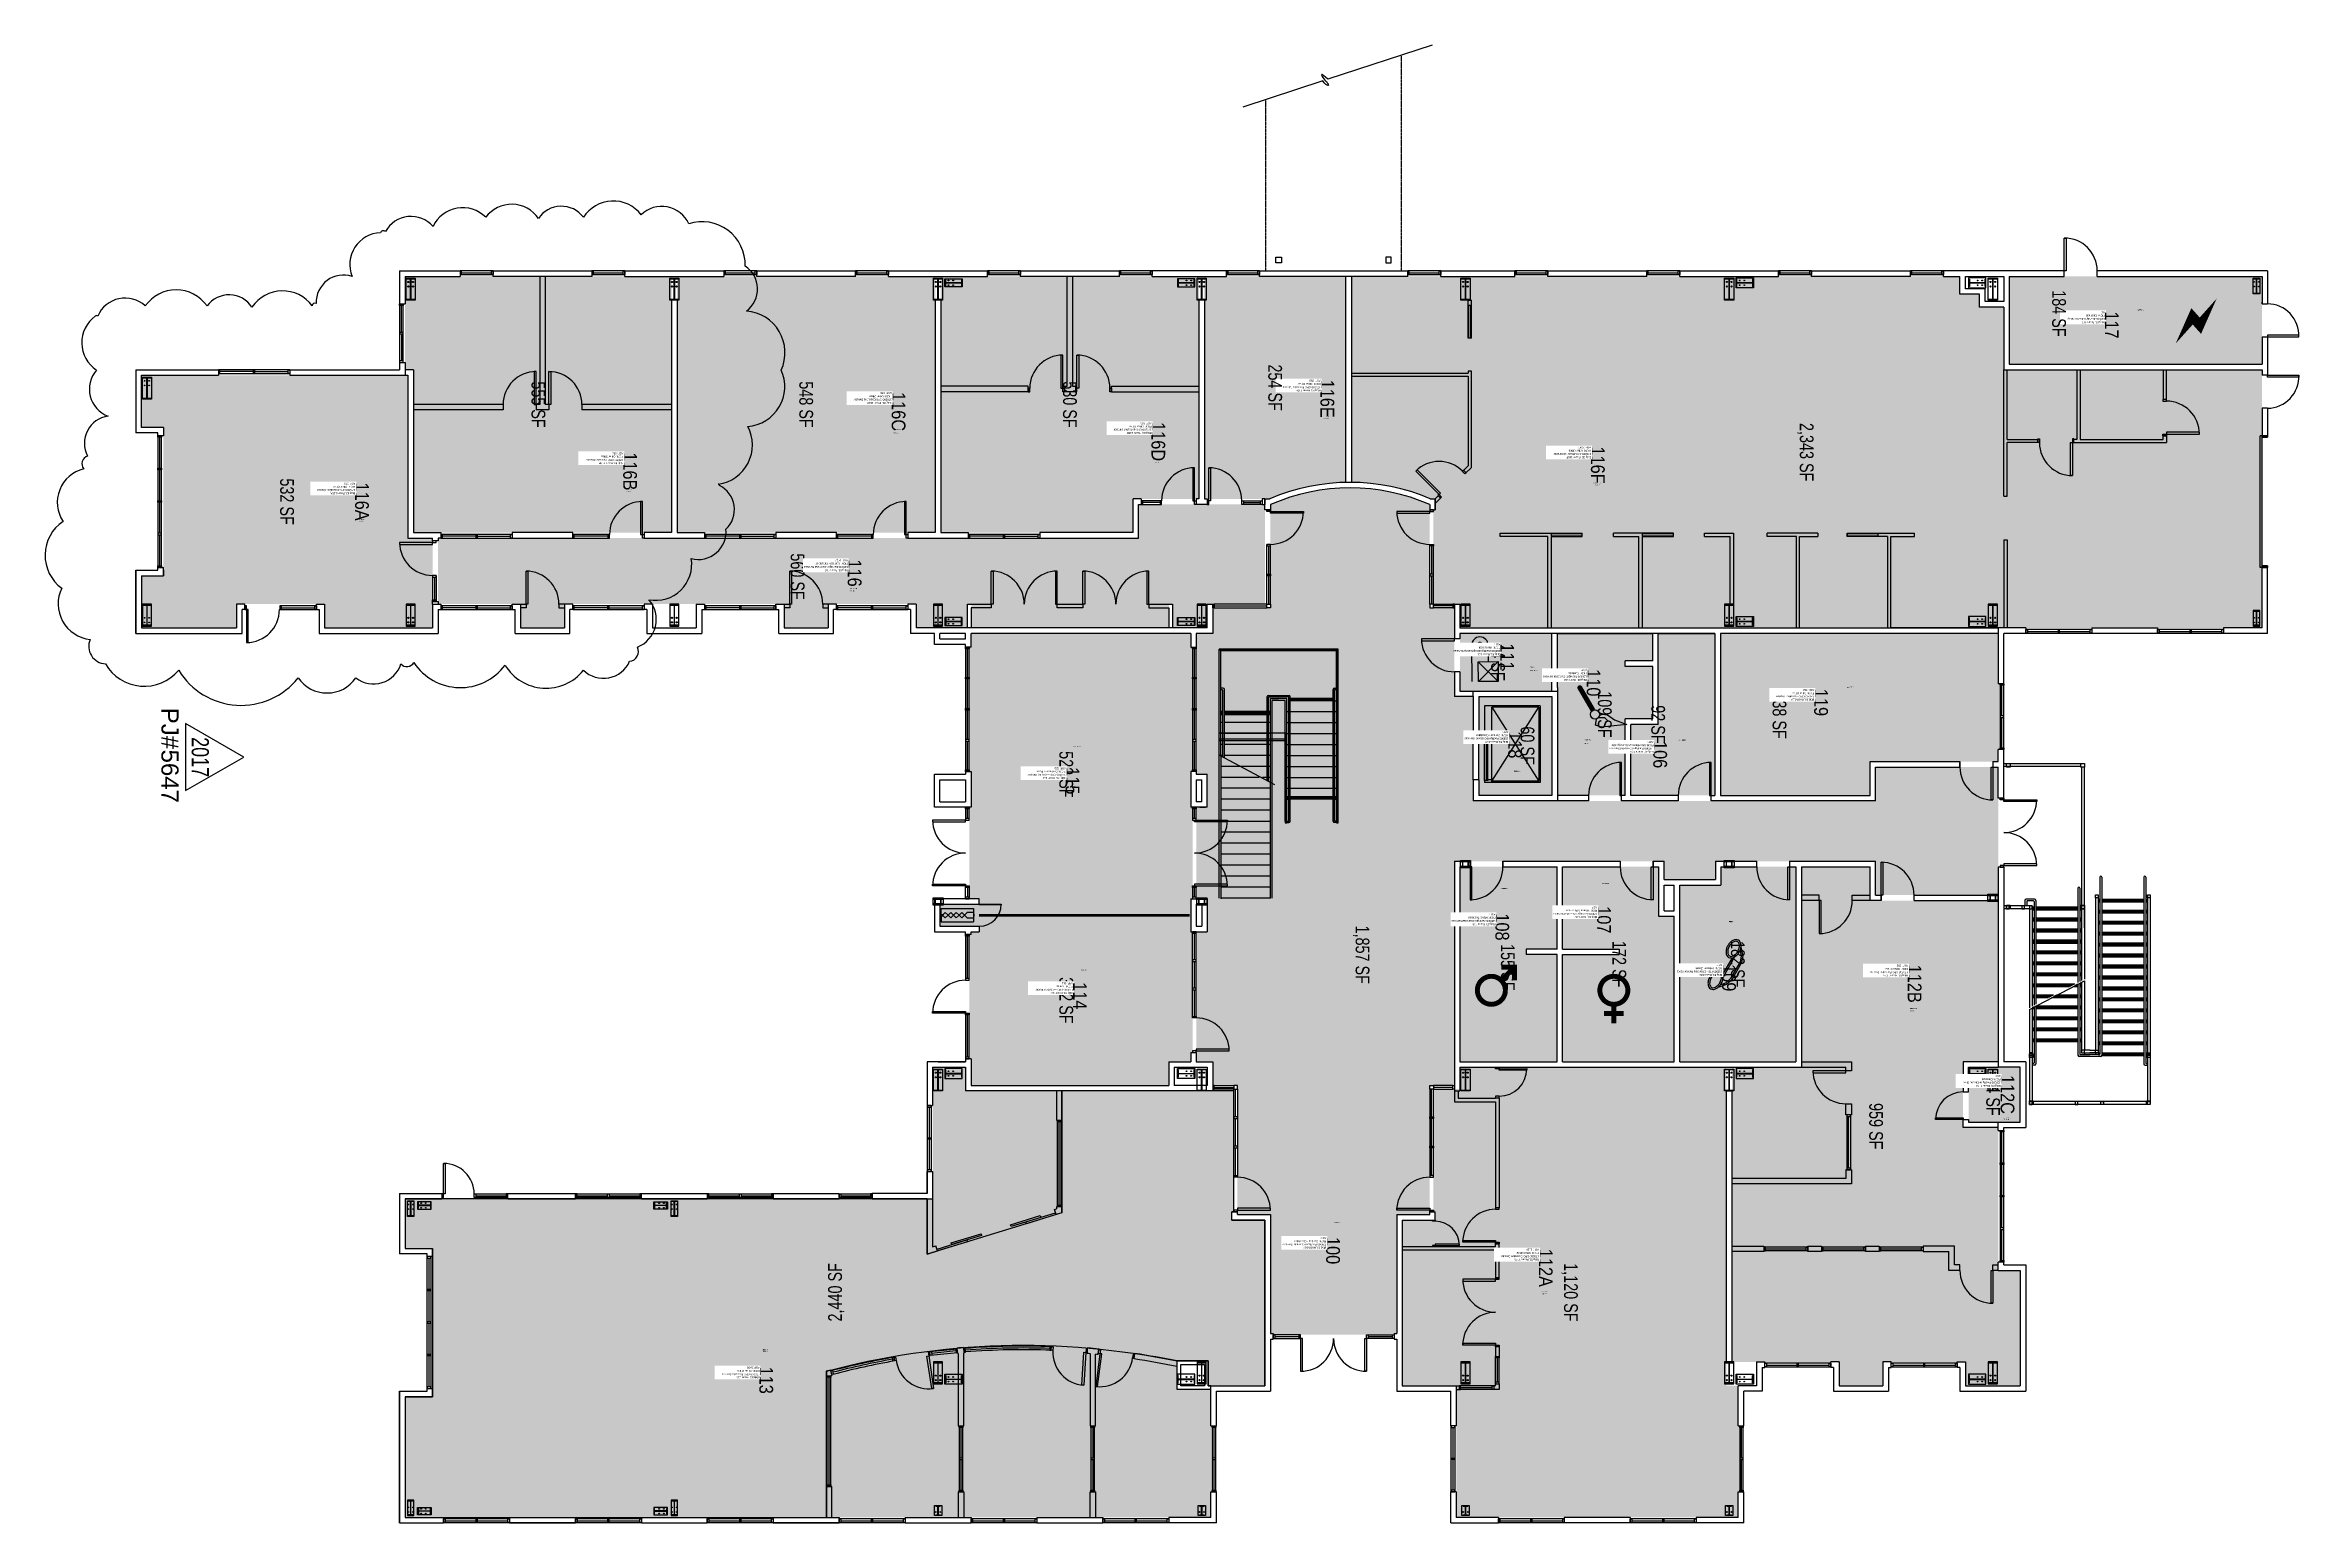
# Model space of a CAD drawing. Header units: inches. Extents: x 69173377 to 69175838, y 27696061 to 27697676.
import ezdxf
from ezdxf.enums import TextEntityAlignment as Align

# ---------------------------------------------------------------- set-up
doc = ezdxf.new("R2010")
doc.units = ezdxf.units.IN
doc.header["$LTSCALE"] = 0.5
doc.header["$MEASUREMENT"] = 0
doc.linetypes.add('DASHED2', pattern=[0.375, 0.25, -0.125])
for name, color, linetype in [('A-DOOR', 2, 'Continuous'), ('A-FLOR', 3, 'Continuous'), ('A-GLAZ', 1, 'Continuous'), ('A-IDEN-ICON', 4, 'Continuous'), ('A-IDEN-RNUM', 7, 'Continuous'), ('A-IDEN-SNUM', 4, 'Continuous'), ('A-IDEN-VNUM', 4, 'Continuous'), ('A-SITE', 3, 'Continuous'), ('A-WALL', 5, 'Continuous'), ('AREA-TEXT', 3, 'Continuous'), ('Rooms-Category-Color', 7, 'Continuous'), ('Rooms-College-Color', 7, 'Continuous'), ('Rooms-Department-Color', 7, 'Continuous'), ('Rooms-Division-Color', 7, 'Continuous'), ('Rooms-Information', 7, 'Continuous')]:
    doc.layers.add(name, color=color, linetype=linetype)
doc.layers.add('A-REV', color=1, linetype='Continuous', true_color=0xff0000)
doc.styles.add('Arial', font='arial.ttf')
doc.styles.add('CP_AREA', font='arial.ttf', dxfattribs={"height": 15})
doc.styles.add('CP_ROOMSNUMBER', font='arial.ttf', dxfattribs={"height": 1})
doc.styles.add('CP_ROOMVNUMBER', font='arial.ttf', dxfattribs={"width": 0.85, "height": 0.075})

# ---------------------------------------------------------------- blocks, each defined once
blk = doc.blocks.new('CPMEN')
at = {"const_width": 0.015}
blk.add_lwpolyline([(-0.0575, -0.02, 1), (0.0275, -0.02, 1)], format="xyb", close=True, dxfattribs=at)
for points in [[(0.055, 0.01), (0.055, 0.05), (0.015, 0.05)], [(0.0151, 0.0101), (0.055, 0.05)]]:
    blk.add_lwpolyline(points, dxfattribs=at)
blk = doc.blocks.new('CPWOMEN')
at = {"const_width": 0.015}
blk.add_lwpolyline([(-0.0375, 0, 1), (0.0475, 0, 1)], format="xyb", close=True, dxfattribs=at)
for points in [[(-0.025, -0.07), (0.035, -0.07)], [(0.005, -0.04), (0.005, -0.1)]]:
    blk.add_lwpolyline(points, dxfattribs=at)
blk = doc.blocks.new('CPELEV')
for p, q in [((-0.035, 0.03), (-0.035, -0.08)), ((0.015, 0.03), (0.015, -0.02)), ((0.045, -0.08), (-0.015, -0.02)), ((-0.015, -0.08), (0.045, -0.02)), ((-0.015, -0.02), (0.045, -0.02)), ((-0.015, -0.08), (-0.015, -0.02)), ((0.045, -0.02), (0.045, -0.08)), ((0.045, -0.08), (-0.015, -0.08))]:
    blk.add_line(p, q)
at = {"const_width": 0.0106}
blk.add_lwpolyline([(-0.0153, 0.03, 1), (-0.0047, 0.03, 1)], format="xyb", close=True, dxfattribs=at)
blk.add_arc((-0.01, 0.03), 0.025, 0, 180)
blk = doc.blocks.new('CPELECT')
blk.add_lwpolyline([(0.0623, 0.0629, 0, 0.03, 0), (0.0105, -0.0168, 0.03, 0.03, 0), (-0.0105, 0.0068, 0.03, 0, 0), (-0.0623, -0.0729, 0.03, 0, 0)], format="xyseb")
blk = doc.blocks.new('CPPHONE')
for p, q in [((0.0096, 0.0252), (-0.0196, -0.0252)), ((0.0169, 0.0279), (-0.0182, -0.0329))]:
    blk.add_line(p, q)
for points in [[(0.0288, 0.0786, 0.139889), (0.0216, 0.0804, 0.107118), (0.0122, 0.0781, 0.079812), (0.0039, 0.0722, 0.067459), (-0.0035, 0.0626, 0.067459), (-0.008, 0.0515, 0.079812), (-0.009, 0.0413, 0.107118), (-0.0064, 0.032, 0.139889), (-0.0012, 0.0267, 0.139889), (0.0061, 0.0248, 0.107118), (0.0155, 0.0272, 0.079812), (0.0238, 0.0331, 0.067459), (0.0312, 0.0426, 0.067459), (0.0357, 0.0538, 0.079812), (0.0367, 0.0639, 0.107118), (0.034, 0.0732, 0.139889)], [(0.0263, 0.0743, 0.139889), (0.0218, 0.0754, 0.107118), (0.0144, 0.0736, 0.079812), (0.0074, 0.0686, 0.067459), (0.0008, 0.0601, 0.067459), (-0.0032, 0.0502, 0.079812), (-0.004, 0.0417, 0.107118), (-0.0019, 0.0344, 0.139889), (0.0013, 0.031, 0.139889), (0.0059, 0.0298, 0.107118), (0.0133, 0.0317, 0.079812), (0.0203, 0.0367, 0.067459), (0.0268, 0.0451, 0.067459), (0.0309, 0.055, 0.079812), (0.0317, 0.0636, 0.107118), (0.0296, 0.0709, 0.139889)], [(-0.0262, -0.0167, 0.139889), (-0.0334, -0.0148, 0.107118), (-0.0428, -0.0172, 0.079812), (-0.0511, -0.0231, 0.067459), (-0.0585, -0.0326, 0.067459), (-0.063, -0.0438, 0.079812), (-0.064, -0.0539, 0.107118), (-0.0614, -0.0632, 0.139889), (-0.0562, -0.0686, 0.139889), (-0.0489, -0.0704, 0.107118), (-0.0395, -0.0681, 0.079812), (-0.0312, -0.0622, 0.067459), (-0.0238, -0.0526, 0.067459), (-0.0193, -0.0415, 0.079812), (-0.0183, -0.0313, 0.107118), (-0.021, -0.022, 0.139889)], [(-0.0287, -0.021, 0.139889), (-0.0332, -0.0198, 0.107118), (-0.0406, -0.0217, 0.079812), (-0.0476, -0.0267, 0.067459), (-0.0542, -0.0351, 0.067459), (-0.0582, -0.045, 0.079812), (-0.059, -0.0536, 0.107118), (-0.0569, -0.0609, 0.139889), (-0.0537, -0.0643, 0.139889), (-0.0491, -0.0654, 0.107118), (-0.0417, -0.0636, 0.079812), (-0.0347, -0.0586, 0.067459), (-0.0282, -0.0501, 0.067459), (-0.0241, -0.0402, 0.079812), (-0.0233, -0.0317, 0.107118), (-0.0254, -0.0244, 0.139889)]]:
    blk.add_lwpolyline(points, format="xyb", close=True)
for points in [[(0.0364, 0.0572), (0.0417, 0.0308), (0.0382, 0.0108), (0.0082, -0.0411), (-0.0083, -0.0558), (-0.0338, -0.0645)], [(0.0334, 0.047), (0.0366, 0.0307), (0.0334, 0.0126), (0.0043, -0.0379), (-0.0109, -0.0514), (-0.0265, -0.0567)]]:
    blk.add_lwpolyline(points)
blk = doc.blocks.new('CPCUST')
for p, q in [((0.0171, -0.0639), (0.02, -0.0466)), ((0.0358, -0.0705), (0.0171, -0.0639)), ((0.0262, -0.0408), (0.0446, -0.0406)), ((0.0297, -0.0341), (0.0376, -0.0302)), ((0.1117, -0.0625), (0.0358, -0.0705)), ((0.0376, -0.0302), (0.0533, -0.0324)), ((0.0446, -0.0406), (0.0543, -0.0505)), ((0.0533, -0.0324), (0.0745, -0.0479)), ((0.0745, -0.0479), (0.1117, -0.0625))]:
    blk.add_line(p, q)
at = {"const_width": 0.015}
blk.add_lwpolyline([(-0.03, 0.05), (0.01, -0.0193)], dxfattribs=at)
at = {"const_width": 0.0075}
blk.add_lwpolyline([(-0.0332, 0.0481, 1), (-0.0268, 0.0519, 1)], format="xyb", close=True, dxfattribs=at)
blk.add_circle((0.0158, -0.0313), 0.0141)
blk = doc.blocks.new('ProjectRev')
for p, q in [((0, 0.846), (-0.488, 0)), ((0.488, 0), (0, 0.846)), ((-0.488, 0), (0.488, 0))]:
    blk.add_line(p, q)
at = {"insert": (-0.719, -0.102), "char_height": 0.25, "attachment_point": 1, "rotation": 0, "style": 'Arial'}
blk.add_mtext_dynamic_manual_height_columns('PJ#', width=0.98996, gutter_width=1.25, heights=[0], dxfattribs=at)
at = {"style": 'Arial', "width": 0.75}
blk.add_attdef('YEAR', text='', height=0.25, rotation=0, dxfattribs=at).set_placement((0, 0.214), align=Align.MIDDLE_CENTER)
at = {"style": 'Arial'}
blk.add_attdef('PROJECT', text='', height=0.25, rotation=0, dxfattribs=at).set_placement((-0.11, -0.102), align=Align.TOP_LEFT)

msp = doc.modelspace()

# ---------------------------------------------------------------- hatches: boundary and pattern name
at = {"layer": 'Rooms-Category-Color', "true_color": 0xfa9ba3}
for points in [[(69174060.8, 27697422.8), (69174060.8, 27697142.9), (69173778.8, 27697142.9), (69173778.8, 27697320.9), (69173769.8, 27697320.9), (69173769.8, 27697422.8)], [(69174066.8, 27697142.9), (69174348.8, 27697142.9), (69174348.8, 27697422.8), (69174066.8, 27697422.8)], [(69174636.8, 27697179.8), (69174564.8, 27697179.8), (69174564.8, 27697142.9), (69174354.8, 27697142.9), (69174354.8, 27697422.8), (69174636.8, 27697422.8)], [(69173772.8, 27697314.8), (69173772.8, 27697136.8), (69173799.8, 27697136.8), (69173799.8, 27697038.8), (69173681.8, 27697038.8), (69173681.8, 27697064.8), (69173585.6, 27697064.8), (69173585.6, 27697038.8), (69173481.8, 27697038.8), (69173481.8, 27697095.8), (69173505.8, 27697095.8), (69173505.8, 27697257.8), (69173481.8, 27697257.8), (69173481.8, 27697314.8)], [(69174629.8, 27697017.8), (69174627.8, 27697017.8), (69174627.8, 27697032.8), (69174387.8, 27697032.8), (69174387.8, 27697017.8), (69174385.8, 27697017.8), (69174385.8, 27696916.7), (69174385.8, 27696916.7), (69174385.8, 27696915), (69174385.8, 27696915), (69174385.8, 27696883.6), (69174385.8, 27696883.6), (69174385.8, 27696881.8), (69174387.8, 27696881.8), (69174387.8, 27696842.8), (69174385.8, 27696842.8), (69174385.8, 27696841.1), (69174385.8, 27696830.6), (69174385.8, 27696830.6), (69174385.8, 27696828.8), (69174385.8, 27696756.8), (69174385.8, 27696756.8), (69174385.8, 27696755.1), (69174385.8, 27696755.1), (69174385.8, 27696742.8), (69174396.8, 27696742.8), (69174396.8, 27696736.8), (69174353.8, 27696736.8), (69174353.8, 27696724.8), (69174627.8, 27696724.8), (69174627.8, 27696742.8), (69174629.8, 27696742.8), (69174629.8, 27696756.8), (69174629.8, 27696828.8), (69174629.8, 27696828.8), (69174629.8, 27696842.8), (69174627.8, 27696842.8), (69174627.8, 27696881.8), (69174629.8, 27696881.8), (69174629.8, 27696883.6)], [(69175467.8, 27696892.8), (69175503.8, 27696892.8), (69175509.8, 27696892.8), (69175509.8, 27696905.8), (69175511.8, 27696905.8), (69175511.8, 27696907.6), (69175511.8, 27696977.8), (69175509.8, 27696977.8), (69175509.8, 27697032.8), (69175206.3, 27697032.8), (69175206.3, 27696855.8), (69175369.8, 27696855.8), (69175369.8, 27696892.8)], [(69175509.8, 27696740.8), (69175509.8, 27696564.8), (69175471.3, 27696564.8), (69175471.3, 27696492.8), (69175509.8, 27696492.8), (69175509.8, 27696336.8), (69175533.8, 27696336.8), (69175533.8, 27696210.8), (69175473.8, 27696210.8), (69175473.8, 27696236.8), (69175383.8, 27696236.8), (69175383.8, 27696210.8), (69175335.8, 27696210.8), (69175335.8, 27696236.8), (69175218.8, 27696236.8), (69175218.8, 27696558.8), (69175294.8, 27696558.8), (69175294.8, 27696777.8), (69175369.8, 27696777.8), (69175369.8, 27696740.8), (69175509.8, 27696740.8)], [(69174381.8, 27696532.8), (69174381.8, 27696558.8), (69174345.8, 27696558.8), (69174345.8, 27696414.8), (69174339.8, 27696414.8), (69173769.8, 27696414.8), (69173769.8, 27696360.8), (69173799.8, 27696360.8), (69173799.8, 27696198.8), (69173769.8, 27696198.8), (69173769.8, 27696066.8), (69174649.8, 27696066.8), (69174649.8, 27696206.8), (69174612.8, 27696206.8), (69174612.8, 27696237.8), (69174646.8, 27696237.8), (69174646.8, 27696210.8), (69174708.8, 27696210.8), (69174708.8, 27696391.8), (69174672.8, 27696391.8), (69174672.8, 27696400.8), (69174674.8, 27696400.8), (69174674.8, 27696532.8)], [(69174892.8, 27696534.8), (69174921.8, 27696534.8), (69174921.8, 27696558.8), (69175212.8, 27696558.8), (69175212.8, 27696210.8), (69175225.8, 27696210.8), (69175225.8, 27696166.8), (69175227.3, 27696166.8), (69175227.3, 27696094.8), (69175225.8, 27696094.8), (69175225.8, 27696066.8), (69174917.8, 27696066.8), (69174917.8, 27696210.8), (69174858.8, 27696210.8), (69174858.8, 27696391.8), (69174894.8, 27696391.8), (69174894.8, 27696400.8), (69174892.8, 27696400.8)]]:
    msp.add_hatch(color=241, dxfattribs=at).paths.add_polyline_path(points)
h = msp.add_hatch(color=241, dxfattribs=at)
edge = h.paths.add_edge_path()
edge.add_arc((69174801.8, 27696975.8), 222, 91.1615, 113.2314)
edge.add_line((69174714.2, 27697179.8), (69174642.8, 27697179.8))
edge.add_line((69174642.8, 27697179.8), (69174642.8, 27697422.8))
edge.add_line((69174642.8, 27697422.8), (69174797.3, 27697422.8))
edge.add_line((69174797.3, 27697422.8), (69174797.3, 27697197.8))
h = msp.add_hatch(color=241, dxfattribs=at)
edge = h.paths.add_edge_path()
edge.add_arc((69174801.8, 27696975.8), 222, 66.7686, 89.6129)
edge.add_line((69174803.3, 27697197.8), (69174803.3, 27697422.8))
edge.add_line((69174803.3, 27697422.8), (69175467.8, 27697422.8))
edge.add_line((69175467.8, 27697422.8), (69175467.8, 27697403.3))
edge.add_line((69175467.8, 27697403.3), (69175489.3, 27697403.3))
edge.add_line((69175489.3, 27697403.3), (69175489.3, 27697389.3))
edge.add_line((69175489.3, 27697389.3), (69175515.8, 27697389.3))
edge.add_line((69175515.8, 27697389.3), (69175515.8, 27697320.8))
edge.add_line((69175515.8, 27697320.8), (69175797.8, 27697320.8))
edge.add_line((69175797.8, 27697320.8), (69175797.8, 27697038.8))
edge.add_line((69175797.8, 27697038.8), (69174921.8, 27697038.8))
edge.add_line((69174921.8, 27697038.8), (69174921.8, 27697064.8))
edge.add_line((69174921.8, 27697064.8), (69174892.8, 27697064.8))
edge.add_line((69174892.8, 27697064.8), (69174892.8, 27697167.8))
edge.add_line((69174892.8, 27697167.8), (69174894.8, 27697167.8))
edge.add_line((69174894.8, 27697167.8), (69174894.8, 27697179.8))
edge.add_line((69174894.8, 27697179.8), (69174889.3, 27697179.8))
at = {"layer": 'Rooms-Category-Color', "true_color": 0xadadad}
for points in [[(69175797.8, 27697326.8), (69175797.8, 27697356.8), (69175797.8, 27697392.8), (69175797.8, 27697394.8), (69175797.8, 27697422.8), (69175617.8, 27697422.8), (69175581.8, 27697422.8), (69175521.8, 27697422.8), (69175521.8, 27697326.8)], [(69173805.8, 27697136.9), (69174570.8, 27697136.9), (69174570.8, 27697173.8), (69174708.8, 27697173.8), (69174708.8, 27697064.8), (69174645.8, 27697064.8), (69174645.8, 27697038.8), (69174608, 27697038.8), (69174608, 27697064.8), (69174604, 27697064.8), (69174604, 27697038.8), (69174388, 27697038.8), (69174388, 27697064.8), (69174384, 27697064.8), (69174384, 27697038.8), (69174327.8, 27697038.8), (69174327.8, 27697064.8), (69174231.8, 27697064.8), (69174231.8, 27697038.8), (69174183.8, 27697038.8), (69174183.8, 27697064.8), (69173943.8, 27697064.8), (69173943.8, 27697038.8), (69173895.8, 27697038.8), (69173895.8, 27697064.8), (69173805.8, 27697064.8), (69173805.8, 27697136.9)], [(69175022.3, 27697032.8), (69174921.8, 27697032.8), (69174921.8, 27697026.8), (69174921.8, 27696990.8), (69174921.8, 27696969.8), (69175022.3, 27696969.8)], [(69175028.3, 27696855.8), (69175062.3, 27696855.8), (69175062.3, 27696855.8), (69175098.3, 27696855.8), (69175102.3, 27696855.8), (69175102.3, 27696939.3), (69175132.3, 27696939.3), (69175132.3, 27696996.8), (69175102.3, 27696996.8), (69175102.3, 27697002.8), (69175132.3, 27697002.8), (69175132.3, 27697032.8), (69175028.3, 27697032.8), (69175028.3, 27696973.8)], [(69175200.3, 27697032.8), (69175138.3, 27697032.8), (69175138.3, 27696933.3), (69175108.3, 27696933.3), (69175108.3, 27696855.8), (69175160.3, 27696855.8), (69175160.3, 27696855.8), (69175196.3, 27696855.8), (69175200.3, 27696855.8)], [(69175022.3, 27696963.8), (69174942.3, 27696963.8), (69174942.3, 27696915), (69174942.3, 27696872.7), (69174942.3, 27696855.8), (69175022.3, 27696855.8)], [(69174968.8, 27696777.8), (69174932.8, 27696777.8), (69174921.8, 27696777.8), (69174921.8, 27696564.8), (69175027.8, 27696564.8), (69175027.8, 27696681.8), (69174994.3, 27696681.8), (69174994.3, 27696687.8), (69175027.8, 27696687.8), (69175027.8, 27696777.8)], [(69175138.8, 27696723.8), (69175138.8, 27696777.8), (69175132.8, 27696777.8), (69175096.8, 27696777.8), (69175033.8, 27696777.8), (69175033.8, 27696687.8), (69175095.8, 27696687.8), (69175095.8, 27696681.8), (69175033.8, 27696681.8), (69175033.8, 27696564.8), (69175155.8, 27696564.8), (69175155.8, 27696723.8)], [(69175288.8, 27696777.8), (69175281.9, 27696777.8), (69175245.9, 27696777.8), (69175206.8, 27696777.8), (69175206.8, 27696757.8), (69175161.8, 27696757.8), (69175161.8, 27696564.8), (69175288.8, 27696564.8)], [(69175533.8, 27696558.8), (69175477.3, 27696558.8), (69175477.3, 27696498.8), (69175533.8, 27696498.8)]]:
    msp.add_hatch(color=253, dxfattribs=at).paths.add_polyline_path(points)
h = msp.add_hatch(color=253, dxfattribs=at)
edge = h.paths.add_edge_path()
edge.add_line((69174852.8, 27696267.8), (69174849.8, 27696267.8))
edge.add_line((69174849.8, 27696267.8), (69174849.8, 27696266.5))
edge.add_line((69174849.8, 27696266.5), (69174717.8, 27696266.5))
edge.add_line((69174717.8, 27696266.5), (69174717.8, 27696267.8))
edge.add_line((69174717.8, 27696267.8), (69174714.8, 27696267.8))
edge.add_line((69174714.8, 27696267.8), (69174714.8, 27696397.8))
edge.add_line((69174714.8, 27696397.8), (69174678.8, 27696397.8))
edge.add_line((69174678.8, 27696397.8), (69174678.8, 27696538.8))
edge.add_line((69174678.8, 27696538.8), (69174651.8, 27696538.8))
edge.add_line((69174651.8, 27696538.8), (69174651.8, 27696564.8))
edge.add_line((69174651.8, 27696564.8), (69174633.8, 27696564.8))
edge.add_line((69174633.8, 27696564.8), (69174633.8, 27696706.8))
edge.add_line((69174633.8, 27696706.8), (69174645.8, 27696706.8))
edge.add_line((69174645.8, 27696706.8), (69174645.8, 27696742.8))
edge.add_line((69174645.8, 27696742.8), (69174633.8, 27696742.8))
edge.add_line((69174633.8, 27696742.8), (69174633.8, 27696842.8))
edge.add_line((69174633.8, 27696842.8), (69174645.8, 27696842.8))
edge.add_line((69174645.8, 27696842.8), (69174645.8, 27696878.8))
edge.add_line((69174645.8, 27696878.8), (69174633.8, 27696878.8))
edge.add_line((69174633.8, 27696878.8), (69174633.8, 27697032.8))
edge.add_line((69174633.8, 27697032.8), (69174651.8, 27697032.8))
edge.add_line((69174651.8, 27697032.8), (69174651.8, 27697060.8))
edge.add_line((69174651.8, 27697060.8), (69174714.8, 27697060.8))
edge.add_line((69174714.8, 27697060.8), (69174714.8, 27697173.5))
edge.add_arc((69174801.8, 27696975.8), 216, 66.2481, 113.7519, ccw=False)
edge.add_line((69174888.8, 27697173.5), (69174888.8, 27697060.8))
edge.add_line((69174888.8, 27697060.8), (69174915.8, 27697060.8))
edge.add_line((69174915.8, 27697060.8), (69174915.8, 27696963.8))
edge.add_line((69174915.8, 27696963.8), (69174936.3, 27696963.8))
edge.add_line((69174936.3, 27696963.8), (69174936.3, 27696849.8))
edge.add_line((69174936.3, 27696849.8), (69175375.8, 27696849.8))
edge.add_line((69175375.8, 27696849.8), (69175375.8, 27696886.8))
edge.add_line((69175375.8, 27696886.8), (69175509.8, 27696886.8))
edge.add_line((69175509.8, 27696886.8), (69175509.8, 27696746.8))
edge.add_line((69175509.8, 27696746.8), (69175375.8, 27696746.8))
edge.add_line((69175375.8, 27696746.8), (69175375.8, 27696783.8))
edge.add_line((69175375.8, 27696783.8), (69175200.8, 27696783.8))
edge.add_line((69175200.8, 27696783.8), (69175200.8, 27696763.8))
edge.add_line((69175200.8, 27696763.8), (69175144.8, 27696763.8))
edge.add_line((69175144.8, 27696763.8), (69175144.8, 27696783.8))
edge.add_line((69175144.8, 27696783.8), (69174915.8, 27696783.8))
edge.add_line((69174915.8, 27696783.8), (69174915.8, 27696538.8))
edge.add_line((69174915.8, 27696538.8), (69174888.8, 27696538.8))
edge.add_line((69174888.8, 27696538.8), (69174888.8, 27696397.8))
edge.add_line((69174888.8, 27696397.8), (69174852.8, 27696397.8))
edge.add_line((69174852.8, 27696397.8), (69174852.8, 27696267.8))
at = {"layer": 'Rooms-Category-Color', "true_color": 0xffe090}
msp.add_hatch(color=41, dxfattribs=at).paths.add_polyline_path([(69174353.8, 27696724.8), (69174353.8, 27696712.8), (69174396.8, 27696712.8), (69174396.8, 27696706.8), (69174387.8, 27696706.8), (69174387.8, 27696703.8), (69174385.8, 27696703.8), (69174385.8, 27696702.1), (69174385.8, 27696655.6), (69174385.8, 27696655.6), (69174385.8, 27696653.8), (69174385.8, 27696653.8), (69174385.8, 27696617.8), (69174385.8, 27696616.1), (69174385.8, 27696569.6), (69174385.8, 27696569.6), (69174385.8, 27696567.8), (69174387.8, 27696567.8), (69174387.8, 27696538.8), (69174603.8, 27696538.8), (69174603.8, 27696564.8), (69174627.8, 27696564.8), (69174627.8, 27696574.8), (69174629.8, 27696574.8), (69174629.8, 27696576.6), (69174629.8, 27696612.6), (69174629.8, 27696614.3), (69174629.8, 27696706.8), (69174627.8, 27696706.8), (69174627.8, 27696724.8)])
at = {"layer": 'Rooms-College-Color', "true_color": 0xadadad}
for points in [[(69174060.8, 27697422.8), (69174060.8, 27697142.9), (69173778.8, 27697142.9), (69173778.8, 27697320.9), (69173769.8, 27697320.9), (69173769.8, 27697422.8)], [(69174066.8, 27697142.9), (69174348.8, 27697142.9), (69174348.8, 27697422.8), (69174066.8, 27697422.8)], [(69174636.8, 27697179.8), (69174564.8, 27697179.8), (69174564.8, 27697142.9), (69174354.8, 27697142.9), (69174354.8, 27697422.8), (69174636.8, 27697422.8)], [(69175797.8, 27697326.8), (69175797.8, 27697356.8), (69175797.8, 27697392.8), (69175797.8, 27697394.8), (69175797.8, 27697422.8), (69175617.8, 27697422.8), (69175581.8, 27697422.8), (69175521.8, 27697422.8), (69175521.8, 27697326.8)], [(69173772.8, 27697314.8), (69173772.8, 27697136.8), (69173799.8, 27697136.8), (69173799.8, 27697038.8), (69173681.8, 27697038.8), (69173681.8, 27697064.8), (69173585.6, 27697064.8), (69173585.6, 27697038.8), (69173481.8, 27697038.8), (69173481.8, 27697095.8), (69173505.8, 27697095.8), (69173505.8, 27697257.8), (69173481.8, 27697257.8), (69173481.8, 27697314.8)], [(69173805.8, 27697136.9), (69174570.8, 27697136.9), (69174570.8, 27697173.8), (69174708.8, 27697173.8), (69174708.8, 27697064.8), (69174645.8, 27697064.8), (69174645.8, 27697038.8), (69174608, 27697038.8), (69174608, 27697064.8), (69174604, 27697064.8), (69174604, 27697038.8), (69174388, 27697038.8), (69174388, 27697064.8), (69174384, 27697064.8), (69174384, 27697038.8), (69174327.8, 27697038.8), (69174327.8, 27697064.8), (69174231.8, 27697064.8), (69174231.8, 27697038.8), (69174183.8, 27697038.8), (69174183.8, 27697064.8), (69173943.8, 27697064.8), (69173943.8, 27697038.8), (69173895.8, 27697038.8), (69173895.8, 27697064.8), (69173805.8, 27697064.8), (69173805.8, 27697136.9)], [(69174629.8, 27697017.8), (69174627.8, 27697017.8), (69174627.8, 27697032.8), (69174387.8, 27697032.8), (69174387.8, 27697017.8), (69174385.8, 27697017.8), (69174385.8, 27696916.7), (69174385.8, 27696916.7), (69174385.8, 27696915), (69174385.8, 27696915), (69174385.8, 27696883.6), (69174385.8, 27696883.6), (69174385.8, 27696881.8), (69174387.8, 27696881.8), (69174387.8, 27696842.8), (69174385.8, 27696842.8), (69174385.8, 27696841.1), (69174385.8, 27696830.6), (69174385.8, 27696830.6), (69174385.8, 27696828.8), (69174385.8, 27696756.8), (69174385.8, 27696756.8), (69174385.8, 27696755.1), (69174385.8, 27696755.1), (69174385.8, 27696742.8), (69174396.8, 27696742.8), (69174396.8, 27696736.8), (69174353.8, 27696736.8), (69174353.8, 27696724.8), (69174627.8, 27696724.8), (69174627.8, 27696742.8), (69174629.8, 27696742.8), (69174629.8, 27696756.8), (69174629.8, 27696828.8), (69174629.8, 27696828.8), (69174629.8, 27696842.8), (69174627.8, 27696842.8), (69174627.8, 27696881.8), (69174629.8, 27696881.8), (69174629.8, 27696883.6)], [(69175022.3, 27697032.8), (69174921.8, 27697032.8), (69174921.8, 27697026.8), (69174921.8, 27696990.8), (69174921.8, 27696969.8), (69175022.3, 27696969.8)], [(69175028.3, 27696855.8), (69175062.3, 27696855.8), (69175062.3, 27696855.8), (69175098.3, 27696855.8), (69175102.3, 27696855.8), (69175102.3, 27696939.3), (69175132.3, 27696939.3), (69175132.3, 27696996.8), (69175102.3, 27696996.8), (69175102.3, 27697002.8), (69175132.3, 27697002.8), (69175132.3, 27697032.8), (69175028.3, 27697032.8), (69175028.3, 27696973.8)], [(69175200.3, 27697032.8), (69175138.3, 27697032.8), (69175138.3, 27696933.3), (69175108.3, 27696933.3), (69175108.3, 27696855.8), (69175160.3, 27696855.8), (69175160.3, 27696855.8), (69175196.3, 27696855.8), (69175200.3, 27696855.8)], [(69175467.8, 27696892.8), (69175503.8, 27696892.8), (69175509.8, 27696892.8), (69175509.8, 27696905.8), (69175511.8, 27696905.8), (69175511.8, 27696907.6), (69175511.8, 27696977.8), (69175509.8, 27696977.8), (69175509.8, 27697032.8), (69175206.3, 27697032.8), (69175206.3, 27696855.8), (69175369.8, 27696855.8), (69175369.8, 27696892.8)], [(69175022.3, 27696963.8), (69174942.3, 27696963.8), (69174942.3, 27696915), (69174942.3, 27696872.7), (69174942.3, 27696855.8), (69175022.3, 27696855.8)], [(69174968.8, 27696777.8), (69174932.8, 27696777.8), (69174921.8, 27696777.8), (69174921.8, 27696564.8), (69175027.8, 27696564.8), (69175027.8, 27696681.8), (69174994.3, 27696681.8), (69174994.3, 27696687.8), (69175027.8, 27696687.8), (69175027.8, 27696777.8)], [(69175138.8, 27696723.8), (69175138.8, 27696777.8), (69175132.8, 27696777.8), (69175096.8, 27696777.8), (69175033.8, 27696777.8), (69175033.8, 27696687.8), (69175095.8, 27696687.8), (69175095.8, 27696681.8), (69175033.8, 27696681.8), (69175033.8, 27696564.8), (69175155.8, 27696564.8), (69175155.8, 27696723.8)], [(69175288.8, 27696777.8), (69175281.9, 27696777.8), (69175245.9, 27696777.8), (69175206.8, 27696777.8), (69175206.8, 27696757.8), (69175161.8, 27696757.8), (69175161.8, 27696564.8), (69175288.8, 27696564.8)], [(69175509.8, 27696740.8), (69175509.8, 27696564.8), (69175471.3, 27696564.8), (69175471.3, 27696492.8), (69175509.8, 27696492.8), (69175509.8, 27696336.8), (69175533.8, 27696336.8), (69175533.8, 27696210.8), (69175473.8, 27696210.8), (69175473.8, 27696236.8), (69175383.8, 27696236.8), (69175383.8, 27696210.8), (69175335.8, 27696210.8), (69175335.8, 27696236.8), (69175218.8, 27696236.8), (69175218.8, 27696558.8), (69175294.8, 27696558.8), (69175294.8, 27696777.8), (69175369.8, 27696777.8), (69175369.8, 27696740.8), (69175509.8, 27696740.8)], [(69174353.8, 27696724.8), (69174353.8, 27696712.8), (69174396.8, 27696712.8), (69174396.8, 27696706.8), (69174387.8, 27696706.8), (69174387.8, 27696703.8), (69174385.8, 27696703.8), (69174385.8, 27696702.1), (69174385.8, 27696655.6), (69174385.8, 27696655.6), (69174385.8, 27696653.8), (69174385.8, 27696653.8), (69174385.8, 27696617.8), (69174385.8, 27696616.1), (69174385.8, 27696569.6), (69174385.8, 27696569.6), (69174385.8, 27696567.8), (69174387.8, 27696567.8), (69174387.8, 27696538.8), (69174603.8, 27696538.8), (69174603.8, 27696564.8), (69174627.8, 27696564.8), (69174627.8, 27696574.8), (69174629.8, 27696574.8), (69174629.8, 27696576.6), (69174629.8, 27696612.6), (69174629.8, 27696614.3), (69174629.8, 27696706.8), (69174627.8, 27696706.8), (69174627.8, 27696724.8)], [(69174381.8, 27696532.8), (69174381.8, 27696558.8), (69174345.8, 27696558.8), (69174345.8, 27696414.8), (69174339.8, 27696414.8), (69173769.8, 27696414.8), (69173769.8, 27696360.8), (69173799.8, 27696360.8), (69173799.8, 27696198.8), (69173769.8, 27696198.8), (69173769.8, 27696066.8), (69174649.8, 27696066.8), (69174649.8, 27696206.8), (69174612.8, 27696206.8), (69174612.8, 27696237.8), (69174646.8, 27696237.8), (69174646.8, 27696210.8), (69174708.8, 27696210.8), (69174708.8, 27696391.8), (69174672.8, 27696391.8), (69174672.8, 27696400.8), (69174674.8, 27696400.8), (69174674.8, 27696532.8)], [(69174892.8, 27696534.8), (69174921.8, 27696534.8), (69174921.8, 27696558.8), (69175212.8, 27696558.8), (69175212.8, 27696210.8), (69175225.8, 27696210.8), (69175225.8, 27696166.8), (69175227.3, 27696166.8), (69175227.3, 27696094.8), (69175225.8, 27696094.8), (69175225.8, 27696066.8), (69174917.8, 27696066.8), (69174917.8, 27696210.8), (69174858.8, 27696210.8), (69174858.8, 27696391.8), (69174894.8, 27696391.8), (69174894.8, 27696400.8), (69174892.8, 27696400.8)], [(69175533.8, 27696558.8), (69175477.3, 27696558.8), (69175477.3, 27696498.8), (69175533.8, 27696498.8)]]:
    msp.add_hatch(color=253, dxfattribs=at).paths.add_polyline_path(points)
h = msp.add_hatch(color=253, dxfattribs=at)
edge = h.paths.add_edge_path()
edge.add_arc((69174801.8, 27696975.8), 222, 91.1615, 113.2314)
edge.add_line((69174714.2, 27697179.8), (69174642.8, 27697179.8))
edge.add_line((69174642.8, 27697179.8), (69174642.8, 27697422.8))
edge.add_line((69174642.8, 27697422.8), (69174797.3, 27697422.8))
edge.add_line((69174797.3, 27697422.8), (69174797.3, 27697197.8))
h = msp.add_hatch(color=253, dxfattribs=at)
edge = h.paths.add_edge_path()
edge.add_arc((69174801.8, 27696975.8), 222, 66.7686, 89.6129)
edge.add_line((69174803.3, 27697197.8), (69174803.3, 27697422.8))
edge.add_line((69174803.3, 27697422.8), (69175467.8, 27697422.8))
edge.add_line((69175467.8, 27697422.8), (69175467.8, 27697403.3))
edge.add_line((69175467.8, 27697403.3), (69175489.3, 27697403.3))
edge.add_line((69175489.3, 27697403.3), (69175489.3, 27697389.3))
edge.add_line((69175489.3, 27697389.3), (69175515.8, 27697389.3))
edge.add_line((69175515.8, 27697389.3), (69175515.8, 27697320.8))
edge.add_line((69175515.8, 27697320.8), (69175797.8, 27697320.8))
edge.add_line((69175797.8, 27697320.8), (69175797.8, 27697038.8))
edge.add_line((69175797.8, 27697038.8), (69174921.8, 27697038.8))
edge.add_line((69174921.8, 27697038.8), (69174921.8, 27697064.8))
edge.add_line((69174921.8, 27697064.8), (69174892.8, 27697064.8))
edge.add_line((69174892.8, 27697064.8), (69174892.8, 27697167.8))
edge.add_line((69174892.8, 27697167.8), (69174894.8, 27697167.8))
edge.add_line((69174894.8, 27697167.8), (69174894.8, 27697179.8))
edge.add_line((69174894.8, 27697179.8), (69174889.3, 27697179.8))
h = msp.add_hatch(color=253, dxfattribs=at)
edge = h.paths.add_edge_path()
edge.add_line((69174852.8, 27696267.8), (69174849.8, 27696267.8))
edge.add_line((69174849.8, 27696267.8), (69174849.8, 27696266.5))
edge.add_line((69174849.8, 27696266.5), (69174717.8, 27696266.5))
edge.add_line((69174717.8, 27696266.5), (69174717.8, 27696267.8))
edge.add_line((69174717.8, 27696267.8), (69174714.8, 27696267.8))
edge.add_line((69174714.8, 27696267.8), (69174714.8, 27696397.8))
edge.add_line((69174714.8, 27696397.8), (69174678.8, 27696397.8))
edge.add_line((69174678.8, 27696397.8), (69174678.8, 27696538.8))
edge.add_line((69174678.8, 27696538.8), (69174651.8, 27696538.8))
edge.add_line((69174651.8, 27696538.8), (69174651.8, 27696564.8))
edge.add_line((69174651.8, 27696564.8), (69174633.8, 27696564.8))
edge.add_line((69174633.8, 27696564.8), (69174633.8, 27696706.8))
edge.add_line((69174633.8, 27696706.8), (69174645.8, 27696706.8))
edge.add_line((69174645.8, 27696706.8), (69174645.8, 27696742.8))
edge.add_line((69174645.8, 27696742.8), (69174633.8, 27696742.8))
edge.add_line((69174633.8, 27696742.8), (69174633.8, 27696842.8))
edge.add_line((69174633.8, 27696842.8), (69174645.8, 27696842.8))
edge.add_line((69174645.8, 27696842.8), (69174645.8, 27696878.8))
edge.add_line((69174645.8, 27696878.8), (69174633.8, 27696878.8))
edge.add_line((69174633.8, 27696878.8), (69174633.8, 27697032.8))
edge.add_line((69174633.8, 27697032.8), (69174651.8, 27697032.8))
edge.add_line((69174651.8, 27697032.8), (69174651.8, 27697060.8))
edge.add_line((69174651.8, 27697060.8), (69174714.8, 27697060.8))
edge.add_line((69174714.8, 27697060.8), (69174714.8, 27697173.5))
edge.add_arc((69174801.8, 27696975.8), 216, 66.2481, 113.7519, ccw=False)
edge.add_line((69174888.8, 27697173.5), (69174888.8, 27697060.8))
edge.add_line((69174888.8, 27697060.8), (69174915.8, 27697060.8))
edge.add_line((69174915.8, 27697060.8), (69174915.8, 27696963.8))
edge.add_line((69174915.8, 27696963.8), (69174936.3, 27696963.8))
edge.add_line((69174936.3, 27696963.8), (69174936.3, 27696849.8))
edge.add_line((69174936.3, 27696849.8), (69175375.8, 27696849.8))
edge.add_line((69175375.8, 27696849.8), (69175375.8, 27696886.8))
edge.add_line((69175375.8, 27696886.8), (69175509.8, 27696886.8))
edge.add_line((69175509.8, 27696886.8), (69175509.8, 27696746.8))
edge.add_line((69175509.8, 27696746.8), (69175375.8, 27696746.8))
edge.add_line((69175375.8, 27696746.8), (69175375.8, 27696783.8))
edge.add_line((69175375.8, 27696783.8), (69175200.8, 27696783.8))
edge.add_line((69175200.8, 27696783.8), (69175200.8, 27696763.8))
edge.add_line((69175200.8, 27696763.8), (69175144.8, 27696763.8))
edge.add_line((69175144.8, 27696763.8), (69175144.8, 27696783.8))
edge.add_line((69175144.8, 27696783.8), (69174915.8, 27696783.8))
edge.add_line((69174915.8, 27696783.8), (69174915.8, 27696538.8))
edge.add_line((69174915.8, 27696538.8), (69174888.8, 27696538.8))
edge.add_line((69174888.8, 27696538.8), (69174888.8, 27696397.8))
edge.add_line((69174888.8, 27696397.8), (69174852.8, 27696397.8))
edge.add_line((69174852.8, 27696397.8), (69174852.8, 27696267.8))
at = {"layer": 'Rooms-Department-Color', "true_color": 0x80bc67}
for points in [[(69174060.8, 27697422.8), (69174060.8, 27697142.9), (69173778.8, 27697142.9), (69173778.8, 27697320.9), (69173769.8, 27697320.9), (69173769.8, 27697422.8)], [(69174066.8, 27697142.9), (69174348.8, 27697142.9), (69174348.8, 27697422.8), (69174066.8, 27697422.8)], [(69174636.8, 27697179.8), (69174564.8, 27697179.8), (69174564.8, 27697142.9), (69174354.8, 27697142.9), (69174354.8, 27697422.8), (69174636.8, 27697422.8)], [(69173772.8, 27697314.8), (69173772.8, 27697136.8), (69173799.8, 27697136.8), (69173799.8, 27697038.8), (69173681.8, 27697038.8), (69173681.8, 27697064.8), (69173585.6, 27697064.8), (69173585.6, 27697038.8), (69173481.8, 27697038.8), (69173481.8, 27697095.8), (69173505.8, 27697095.8), (69173505.8, 27697257.8), (69173481.8, 27697257.8), (69173481.8, 27697314.8)], [(69174629.8, 27697017.8), (69174627.8, 27697017.8), (69174627.8, 27697032.8), (69174387.8, 27697032.8), (69174387.8, 27697017.8), (69174385.8, 27697017.8), (69174385.8, 27696916.7), (69174385.8, 27696916.7), (69174385.8, 27696915), (69174385.8, 27696915), (69174385.8, 27696883.6), (69174385.8, 27696883.6), (69174385.8, 27696881.8), (69174387.8, 27696881.8), (69174387.8, 27696842.8), (69174385.8, 27696842.8), (69174385.8, 27696841.1), (69174385.8, 27696830.6), (69174385.8, 27696830.6), (69174385.8, 27696828.8), (69174385.8, 27696756.8), (69174385.8, 27696756.8), (69174385.8, 27696755.1), (69174385.8, 27696755.1), (69174385.8, 27696742.8), (69174396.8, 27696742.8), (69174396.8, 27696736.8), (69174353.8, 27696736.8), (69174353.8, 27696724.8), (69174627.8, 27696724.8), (69174627.8, 27696742.8), (69174629.8, 27696742.8), (69174629.8, 27696756.8), (69174629.8, 27696828.8), (69174629.8, 27696828.8), (69174629.8, 27696842.8), (69174627.8, 27696842.8), (69174627.8, 27696881.8), (69174629.8, 27696881.8), (69174629.8, 27696883.6)], [(69175467.8, 27696892.8), (69175503.8, 27696892.8), (69175509.8, 27696892.8), (69175509.8, 27696905.8), (69175511.8, 27696905.8), (69175511.8, 27696907.6), (69175511.8, 27696977.8), (69175509.8, 27696977.8), (69175509.8, 27697032.8), (69175206.3, 27697032.8), (69175206.3, 27696855.8), (69175369.8, 27696855.8), (69175369.8, 27696892.8)], [(69175509.8, 27696740.8), (69175509.8, 27696564.8), (69175471.3, 27696564.8), (69175471.3, 27696492.8), (69175509.8, 27696492.8), (69175509.8, 27696336.8), (69175533.8, 27696336.8), (69175533.8, 27696210.8), (69175473.8, 27696210.8), (69175473.8, 27696236.8), (69175383.8, 27696236.8), (69175383.8, 27696210.8), (69175335.8, 27696210.8), (69175335.8, 27696236.8), (69175218.8, 27696236.8), (69175218.8, 27696558.8), (69175294.8, 27696558.8), (69175294.8, 27696777.8), (69175369.8, 27696777.8), (69175369.8, 27696740.8), (69175509.8, 27696740.8)], [(69174353.8, 27696724.8), (69174353.8, 27696712.8), (69174396.8, 27696712.8), (69174396.8, 27696706.8), (69174387.8, 27696706.8), (69174387.8, 27696703.8), (69174385.8, 27696703.8), (69174385.8, 27696702.1), (69174385.8, 27696655.6), (69174385.8, 27696655.6), (69174385.8, 27696653.8), (69174385.8, 27696653.8), (69174385.8, 27696617.8), (69174385.8, 27696616.1), (69174385.8, 27696569.6), (69174385.8, 27696569.6), (69174385.8, 27696567.8), (69174387.8, 27696567.8), (69174387.8, 27696538.8), (69174603.8, 27696538.8), (69174603.8, 27696564.8), (69174627.8, 27696564.8), (69174627.8, 27696574.8), (69174629.8, 27696574.8), (69174629.8, 27696576.6), (69174629.8, 27696612.6), (69174629.8, 27696614.3), (69174629.8, 27696706.8), (69174627.8, 27696706.8), (69174627.8, 27696724.8)], [(69174381.8, 27696532.8), (69174381.8, 27696558.8), (69174345.8, 27696558.8), (69174345.8, 27696414.8), (69174339.8, 27696414.8), (69173769.8, 27696414.8), (69173769.8, 27696360.8), (69173799.8, 27696360.8), (69173799.8, 27696198.8), (69173769.8, 27696198.8), (69173769.8, 27696066.8), (69174649.8, 27696066.8), (69174649.8, 27696206.8), (69174612.8, 27696206.8), (69174612.8, 27696237.8), (69174646.8, 27696237.8), (69174646.8, 27696210.8), (69174708.8, 27696210.8), (69174708.8, 27696391.8), (69174672.8, 27696391.8), (69174672.8, 27696400.8), (69174674.8, 27696400.8), (69174674.8, 27696532.8)], [(69174892.8, 27696534.8), (69174921.8, 27696534.8), (69174921.8, 27696558.8), (69175212.8, 27696558.8), (69175212.8, 27696210.8), (69175225.8, 27696210.8), (69175225.8, 27696166.8), (69175227.3, 27696166.8), (69175227.3, 27696094.8), (69175225.8, 27696094.8), (69175225.8, 27696066.8), (69174917.8, 27696066.8), (69174917.8, 27696210.8), (69174858.8, 27696210.8), (69174858.8, 27696391.8), (69174894.8, 27696391.8), (69174894.8, 27696400.8), (69174892.8, 27696400.8)]]:
    msp.add_hatch(color=83, dxfattribs=at).paths.add_polyline_path(points)
h = msp.add_hatch(color=83, dxfattribs=at)
edge = h.paths.add_edge_path()
edge.add_arc((69174801.8, 27696975.8), 222, 91.1615, 113.2314)
edge.add_line((69174714.2, 27697179.8), (69174642.8, 27697179.8))
edge.add_line((69174642.8, 27697179.8), (69174642.8, 27697422.8))
edge.add_line((69174642.8, 27697422.8), (69174797.3, 27697422.8))
edge.add_line((69174797.3, 27697422.8), (69174797.3, 27697197.8))
h = msp.add_hatch(color=83, dxfattribs=at)
edge = h.paths.add_edge_path()
edge.add_arc((69174801.8, 27696975.8), 222, 66.7686, 89.6129)
edge.add_line((69174803.3, 27697197.8), (69174803.3, 27697422.8))
edge.add_line((69174803.3, 27697422.8), (69175467.8, 27697422.8))
edge.add_line((69175467.8, 27697422.8), (69175467.8, 27697403.3))
edge.add_line((69175467.8, 27697403.3), (69175489.3, 27697403.3))
edge.add_line((69175489.3, 27697403.3), (69175489.3, 27697389.3))
edge.add_line((69175489.3, 27697389.3), (69175515.8, 27697389.3))
edge.add_line((69175515.8, 27697389.3), (69175515.8, 27697320.8))
edge.add_line((69175515.8, 27697320.8), (69175797.8, 27697320.8))
edge.add_line((69175797.8, 27697320.8), (69175797.8, 27697038.8))
edge.add_line((69175797.8, 27697038.8), (69174921.8, 27697038.8))
edge.add_line((69174921.8, 27697038.8), (69174921.8, 27697064.8))
edge.add_line((69174921.8, 27697064.8), (69174892.8, 27697064.8))
edge.add_line((69174892.8, 27697064.8), (69174892.8, 27697167.8))
edge.add_line((69174892.8, 27697167.8), (69174894.8, 27697167.8))
edge.add_line((69174894.8, 27697167.8), (69174894.8, 27697179.8))
edge.add_line((69174894.8, 27697179.8), (69174889.3, 27697179.8))
at = {"layer": 'Rooms-Department-Color', "true_color": 0xacacac}
for points in [[(69175797.8, 27697326.8), (69175797.8, 27697356.8), (69175797.8, 27697392.8), (69175797.8, 27697394.8), (69175797.8, 27697422.8), (69175617.8, 27697422.8), (69175581.8, 27697422.8), (69175521.8, 27697422.8), (69175521.8, 27697326.8)], [(69173805.8, 27697136.9), (69174570.8, 27697136.9), (69174570.8, 27697173.8), (69174708.8, 27697173.8), (69174708.8, 27697064.8), (69174645.8, 27697064.8), (69174645.8, 27697038.8), (69174608, 27697038.8), (69174608, 27697064.8), (69174604, 27697064.8), (69174604, 27697038.8), (69174388, 27697038.8), (69174388, 27697064.8), (69174384, 27697064.8), (69174384, 27697038.8), (69174327.8, 27697038.8), (69174327.8, 27697064.8), (69174231.8, 27697064.8), (69174231.8, 27697038.8), (69174183.8, 27697038.8), (69174183.8, 27697064.8), (69173943.8, 27697064.8), (69173943.8, 27697038.8), (69173895.8, 27697038.8), (69173895.8, 27697064.8), (69173805.8, 27697064.8), (69173805.8, 27697136.9)], [(69175022.3, 27697032.8), (69174921.8, 27697032.8), (69174921.8, 27697026.8), (69174921.8, 27696990.8), (69174921.8, 27696969.8), (69175022.3, 27696969.8)], [(69175028.3, 27696855.8), (69175062.3, 27696855.8), (69175062.3, 27696855.8), (69175098.3, 27696855.8), (69175102.3, 27696855.8), (69175102.3, 27696939.3), (69175132.3, 27696939.3), (69175132.3, 27696996.8), (69175102.3, 27696996.8), (69175102.3, 27697002.8), (69175132.3, 27697002.8), (69175132.3, 27697032.8), (69175028.3, 27697032.8), (69175028.3, 27696973.8)], [(69175200.3, 27697032.8), (69175138.3, 27697032.8), (69175138.3, 27696933.3), (69175108.3, 27696933.3), (69175108.3, 27696855.8), (69175160.3, 27696855.8), (69175160.3, 27696855.8), (69175196.3, 27696855.8), (69175200.3, 27696855.8)], [(69175022.3, 27696963.8), (69174942.3, 27696963.8), (69174942.3, 27696915), (69174942.3, 27696872.7), (69174942.3, 27696855.8), (69175022.3, 27696855.8)], [(69174968.8, 27696777.8), (69174932.8, 27696777.8), (69174921.8, 27696777.8), (69174921.8, 27696564.8), (69175027.8, 27696564.8), (69175027.8, 27696681.8), (69174994.3, 27696681.8), (69174994.3, 27696687.8), (69175027.8, 27696687.8), (69175027.8, 27696777.8)], [(69175138.8, 27696723.8), (69175138.8, 27696777.8), (69175132.8, 27696777.8), (69175096.8, 27696777.8), (69175033.8, 27696777.8), (69175033.8, 27696687.8), (69175095.8, 27696687.8), (69175095.8, 27696681.8), (69175033.8, 27696681.8), (69175033.8, 27696564.8), (69175155.8, 27696564.8), (69175155.8, 27696723.8)], [(69175288.8, 27696777.8), (69175281.9, 27696777.8), (69175245.9, 27696777.8), (69175206.8, 27696777.8), (69175206.8, 27696757.8), (69175161.8, 27696757.8), (69175161.8, 27696564.8), (69175288.8, 27696564.8)], [(69175533.8, 27696558.8), (69175477.3, 27696558.8), (69175477.3, 27696498.8), (69175533.8, 27696498.8)]]:
    msp.add_hatch(color=253, dxfattribs=at).paths.add_polyline_path(points)
h = msp.add_hatch(color=253, dxfattribs=at)
edge = h.paths.add_edge_path()
edge.add_line((69174852.8, 27696267.8), (69174849.8, 27696267.8))
edge.add_line((69174849.8, 27696267.8), (69174849.8, 27696266.5))
edge.add_line((69174849.8, 27696266.5), (69174717.8, 27696266.5))
edge.add_line((69174717.8, 27696266.5), (69174717.8, 27696267.8))
edge.add_line((69174717.8, 27696267.8), (69174714.8, 27696267.8))
edge.add_line((69174714.8, 27696267.8), (69174714.8, 27696397.8))
edge.add_line((69174714.8, 27696397.8), (69174678.8, 27696397.8))
edge.add_line((69174678.8, 27696397.8), (69174678.8, 27696538.8))
edge.add_line((69174678.8, 27696538.8), (69174651.8, 27696538.8))
edge.add_line((69174651.8, 27696538.8), (69174651.8, 27696564.8))
edge.add_line((69174651.8, 27696564.8), (69174633.8, 27696564.8))
edge.add_line((69174633.8, 27696564.8), (69174633.8, 27696706.8))
edge.add_line((69174633.8, 27696706.8), (69174645.8, 27696706.8))
edge.add_line((69174645.8, 27696706.8), (69174645.8, 27696742.8))
edge.add_line((69174645.8, 27696742.8), (69174633.8, 27696742.8))
edge.add_line((69174633.8, 27696742.8), (69174633.8, 27696842.8))
edge.add_line((69174633.8, 27696842.8), (69174645.8, 27696842.8))
edge.add_line((69174645.8, 27696842.8), (69174645.8, 27696878.8))
edge.add_line((69174645.8, 27696878.8), (69174633.8, 27696878.8))
edge.add_line((69174633.8, 27696878.8), (69174633.8, 27697032.8))
edge.add_line((69174633.8, 27697032.8), (69174651.8, 27697032.8))
edge.add_line((69174651.8, 27697032.8), (69174651.8, 27697060.8))
edge.add_line((69174651.8, 27697060.8), (69174714.8, 27697060.8))
edge.add_line((69174714.8, 27697060.8), (69174714.8, 27697173.5))
edge.add_arc((69174801.8, 27696975.8), 216, 66.2481, 113.7519, ccw=False)
edge.add_line((69174888.8, 27697173.5), (69174888.8, 27697060.8))
edge.add_line((69174888.8, 27697060.8), (69174915.8, 27697060.8))
edge.add_line((69174915.8, 27697060.8), (69174915.8, 27696963.8))
edge.add_line((69174915.8, 27696963.8), (69174936.3, 27696963.8))
edge.add_line((69174936.3, 27696963.8), (69174936.3, 27696849.8))
edge.add_line((69174936.3, 27696849.8), (69175375.8, 27696849.8))
edge.add_line((69175375.8, 27696849.8), (69175375.8, 27696886.8))
edge.add_line((69175375.8, 27696886.8), (69175509.8, 27696886.8))
edge.add_line((69175509.8, 27696886.8), (69175509.8, 27696746.8))
edge.add_line((69175509.8, 27696746.8), (69175375.8, 27696746.8))
edge.add_line((69175375.8, 27696746.8), (69175375.8, 27696783.8))
edge.add_line((69175375.8, 27696783.8), (69175200.8, 27696783.8))
edge.add_line((69175200.8, 27696783.8), (69175200.8, 27696763.8))
edge.add_line((69175200.8, 27696763.8), (69175144.8, 27696763.8))
edge.add_line((69175144.8, 27696763.8), (69175144.8, 27696783.8))
edge.add_line((69175144.8, 27696783.8), (69174915.8, 27696783.8))
edge.add_line((69174915.8, 27696783.8), (69174915.8, 27696538.8))
edge.add_line((69174915.8, 27696538.8), (69174888.8, 27696538.8))
edge.add_line((69174888.8, 27696538.8), (69174888.8, 27696397.8))
edge.add_line((69174888.8, 27696397.8), (69174852.8, 27696397.8))
edge.add_line((69174852.8, 27696397.8), (69174852.8, 27696267.8))
at = {"layer": 'Rooms-Division-Color', "true_color": 0x80bc67}
for points in [[(69174060.8, 27697422.8), (69174060.8, 27697142.9), (69173778.8, 27697142.9), (69173778.8, 27697320.9), (69173769.8, 27697320.9), (69173769.8, 27697422.8)], [(69174066.8, 27697142.9), (69174348.8, 27697142.9), (69174348.8, 27697422.8), (69174066.8, 27697422.8)], [(69174636.8, 27697179.8), (69174564.8, 27697179.8), (69174564.8, 27697142.9), (69174354.8, 27697142.9), (69174354.8, 27697422.8), (69174636.8, 27697422.8)], [(69173772.8, 27697314.8), (69173772.8, 27697136.8), (69173799.8, 27697136.8), (69173799.8, 27697038.8), (69173681.8, 27697038.8), (69173681.8, 27697064.8), (69173585.6, 27697064.8), (69173585.6, 27697038.8), (69173481.8, 27697038.8), (69173481.8, 27697095.8), (69173505.8, 27697095.8), (69173505.8, 27697257.8), (69173481.8, 27697257.8), (69173481.8, 27697314.8)], [(69174629.8, 27697017.8), (69174627.8, 27697017.8), (69174627.8, 27697032.8), (69174387.8, 27697032.8), (69174387.8, 27697017.8), (69174385.8, 27697017.8), (69174385.8, 27696916.7), (69174385.8, 27696916.7), (69174385.8, 27696915), (69174385.8, 27696915), (69174385.8, 27696883.6), (69174385.8, 27696883.6), (69174385.8, 27696881.8), (69174387.8, 27696881.8), (69174387.8, 27696842.8), (69174385.8, 27696842.8), (69174385.8, 27696841.1), (69174385.8, 27696830.6), (69174385.8, 27696830.6), (69174385.8, 27696828.8), (69174385.8, 27696756.8), (69174385.8, 27696756.8), (69174385.8, 27696755.1), (69174385.8, 27696755.1), (69174385.8, 27696742.8), (69174396.8, 27696742.8), (69174396.8, 27696736.8), (69174353.8, 27696736.8), (69174353.8, 27696724.8), (69174627.8, 27696724.8), (69174627.8, 27696742.8), (69174629.8, 27696742.8), (69174629.8, 27696756.8), (69174629.8, 27696828.8), (69174629.8, 27696828.8), (69174629.8, 27696842.8), (69174627.8, 27696842.8), (69174627.8, 27696881.8), (69174629.8, 27696881.8), (69174629.8, 27696883.6)], [(69175467.8, 27696892.8), (69175503.8, 27696892.8), (69175509.8, 27696892.8), (69175509.8, 27696905.8), (69175511.8, 27696905.8), (69175511.8, 27696907.6), (69175511.8, 27696977.8), (69175509.8, 27696977.8), (69175509.8, 27697032.8), (69175206.3, 27697032.8), (69175206.3, 27696855.8), (69175369.8, 27696855.8), (69175369.8, 27696892.8)], [(69175509.8, 27696740.8), (69175509.8, 27696564.8), (69175471.3, 27696564.8), (69175471.3, 27696492.8), (69175509.8, 27696492.8), (69175509.8, 27696336.8), (69175533.8, 27696336.8), (69175533.8, 27696210.8), (69175473.8, 27696210.8), (69175473.8, 27696236.8), (69175383.8, 27696236.8), (69175383.8, 27696210.8), (69175335.8, 27696210.8), (69175335.8, 27696236.8), (69175218.8, 27696236.8), (69175218.8, 27696558.8), (69175294.8, 27696558.8), (69175294.8, 27696777.8), (69175369.8, 27696777.8), (69175369.8, 27696740.8), (69175509.8, 27696740.8)], [(69174353.8, 27696724.8), (69174353.8, 27696712.8), (69174396.8, 27696712.8), (69174396.8, 27696706.8), (69174387.8, 27696706.8), (69174387.8, 27696703.8), (69174385.8, 27696703.8), (69174385.8, 27696702.1), (69174385.8, 27696655.6), (69174385.8, 27696655.6), (69174385.8, 27696653.8), (69174385.8, 27696653.8), (69174385.8, 27696617.8), (69174385.8, 27696616.1), (69174385.8, 27696569.6), (69174385.8, 27696569.6), (69174385.8, 27696567.8), (69174387.8, 27696567.8), (69174387.8, 27696538.8), (69174603.8, 27696538.8), (69174603.8, 27696564.8), (69174627.8, 27696564.8), (69174627.8, 27696574.8), (69174629.8, 27696574.8), (69174629.8, 27696576.6), (69174629.8, 27696612.6), (69174629.8, 27696614.3), (69174629.8, 27696706.8), (69174627.8, 27696706.8), (69174627.8, 27696724.8)], [(69174381.8, 27696532.8), (69174381.8, 27696558.8), (69174345.8, 27696558.8), (69174345.8, 27696414.8), (69174339.8, 27696414.8), (69173769.8, 27696414.8), (69173769.8, 27696360.8), (69173799.8, 27696360.8), (69173799.8, 27696198.8), (69173769.8, 27696198.8), (69173769.8, 27696066.8), (69174649.8, 27696066.8), (69174649.8, 27696206.8), (69174612.8, 27696206.8), (69174612.8, 27696237.8), (69174646.8, 27696237.8), (69174646.8, 27696210.8), (69174708.8, 27696210.8), (69174708.8, 27696391.8), (69174672.8, 27696391.8), (69174672.8, 27696400.8), (69174674.8, 27696400.8), (69174674.8, 27696532.8)], [(69174892.8, 27696534.8), (69174921.8, 27696534.8), (69174921.8, 27696558.8), (69175212.8, 27696558.8), (69175212.8, 27696210.8), (69175225.8, 27696210.8), (69175225.8, 27696166.8), (69175227.3, 27696166.8), (69175227.3, 27696094.8), (69175225.8, 27696094.8), (69175225.8, 27696066.8), (69174917.8, 27696066.8), (69174917.8, 27696210.8), (69174858.8, 27696210.8), (69174858.8, 27696391.8), (69174894.8, 27696391.8), (69174894.8, 27696400.8), (69174892.8, 27696400.8)]]:
    msp.add_hatch(color=83, dxfattribs=at).paths.add_polyline_path(points)
h = msp.add_hatch(color=83, dxfattribs=at)
edge = h.paths.add_edge_path()
edge.add_arc((69174801.8, 27696975.8), 222, 91.1615, 113.2314)
edge.add_line((69174714.2, 27697179.8), (69174642.8, 27697179.8))
edge.add_line((69174642.8, 27697179.8), (69174642.8, 27697422.8))
edge.add_line((69174642.8, 27697422.8), (69174797.3, 27697422.8))
edge.add_line((69174797.3, 27697422.8), (69174797.3, 27697197.8))
h = msp.add_hatch(color=83, dxfattribs=at)
edge = h.paths.add_edge_path()
edge.add_arc((69174801.8, 27696975.8), 222, 66.7686, 89.6129)
edge.add_line((69174803.3, 27697197.8), (69174803.3, 27697422.8))
edge.add_line((69174803.3, 27697422.8), (69175467.8, 27697422.8))
edge.add_line((69175467.8, 27697422.8), (69175467.8, 27697403.3))
edge.add_line((69175467.8, 27697403.3), (69175489.3, 27697403.3))
edge.add_line((69175489.3, 27697403.3), (69175489.3, 27697389.3))
edge.add_line((69175489.3, 27697389.3), (69175515.8, 27697389.3))
edge.add_line((69175515.8, 27697389.3), (69175515.8, 27697320.8))
edge.add_line((69175515.8, 27697320.8), (69175797.8, 27697320.8))
edge.add_line((69175797.8, 27697320.8), (69175797.8, 27697038.8))
edge.add_line((69175797.8, 27697038.8), (69174921.8, 27697038.8))
edge.add_line((69174921.8, 27697038.8), (69174921.8, 27697064.8))
edge.add_line((69174921.8, 27697064.8), (69174892.8, 27697064.8))
edge.add_line((69174892.8, 27697064.8), (69174892.8, 27697167.8))
edge.add_line((69174892.8, 27697167.8), (69174894.8, 27697167.8))
edge.add_line((69174894.8, 27697167.8), (69174894.8, 27697179.8))
edge.add_line((69174894.8, 27697179.8), (69174889.3, 27697179.8))
at = {"layer": 'Rooms-Division-Color', "true_color": 0xadadad}
for points in [[(69175797.8, 27697326.8), (69175797.8, 27697356.8), (69175797.8, 27697392.8), (69175797.8, 27697394.8), (69175797.8, 27697422.8), (69175617.8, 27697422.8), (69175581.8, 27697422.8), (69175521.8, 27697422.8), (69175521.8, 27697326.8)], [(69173805.8, 27697136.9), (69174570.8, 27697136.9), (69174570.8, 27697173.8), (69174708.8, 27697173.8), (69174708.8, 27697064.8), (69174645.8, 27697064.8), (69174645.8, 27697038.8), (69174608, 27697038.8), (69174608, 27697064.8), (69174604, 27697064.8), (69174604, 27697038.8), (69174388, 27697038.8), (69174388, 27697064.8), (69174384, 27697064.8), (69174384, 27697038.8), (69174327.8, 27697038.8), (69174327.8, 27697064.8), (69174231.8, 27697064.8), (69174231.8, 27697038.8), (69174183.8, 27697038.8), (69174183.8, 27697064.8), (69173943.8, 27697064.8), (69173943.8, 27697038.8), (69173895.8, 27697038.8), (69173895.8, 27697064.8), (69173805.8, 27697064.8), (69173805.8, 27697136.9)], [(69175022.3, 27697032.8), (69174921.8, 27697032.8), (69174921.8, 27697026.8), (69174921.8, 27696990.8), (69174921.8, 27696969.8), (69175022.3, 27696969.8)], [(69175028.3, 27696855.8), (69175062.3, 27696855.8), (69175062.3, 27696855.8), (69175098.3, 27696855.8), (69175102.3, 27696855.8), (69175102.3, 27696939.3), (69175132.3, 27696939.3), (69175132.3, 27696996.8), (69175102.3, 27696996.8), (69175102.3, 27697002.8), (69175132.3, 27697002.8), (69175132.3, 27697032.8), (69175028.3, 27697032.8), (69175028.3, 27696973.8)], [(69175200.3, 27697032.8), (69175138.3, 27697032.8), (69175138.3, 27696933.3), (69175108.3, 27696933.3), (69175108.3, 27696855.8), (69175160.3, 27696855.8), (69175160.3, 27696855.8), (69175196.3, 27696855.8), (69175200.3, 27696855.8)], [(69175022.3, 27696963.8), (69174942.3, 27696963.8), (69174942.3, 27696915), (69174942.3, 27696872.7), (69174942.3, 27696855.8), (69175022.3, 27696855.8)], [(69174968.8, 27696777.8), (69174932.8, 27696777.8), (69174921.8, 27696777.8), (69174921.8, 27696564.8), (69175027.8, 27696564.8), (69175027.8, 27696681.8), (69174994.3, 27696681.8), (69174994.3, 27696687.8), (69175027.8, 27696687.8), (69175027.8, 27696777.8)], [(69175138.8, 27696723.8), (69175138.8, 27696777.8), (69175132.8, 27696777.8), (69175096.8, 27696777.8), (69175033.8, 27696777.8), (69175033.8, 27696687.8), (69175095.8, 27696687.8), (69175095.8, 27696681.8), (69175033.8, 27696681.8), (69175033.8, 27696564.8), (69175155.8, 27696564.8), (69175155.8, 27696723.8)], [(69175288.8, 27696777.8), (69175281.9, 27696777.8), (69175245.9, 27696777.8), (69175206.8, 27696777.8), (69175206.8, 27696757.8), (69175161.8, 27696757.8), (69175161.8, 27696564.8), (69175288.8, 27696564.8)], [(69175533.8, 27696558.8), (69175477.3, 27696558.8), (69175477.3, 27696498.8), (69175533.8, 27696498.8)]]:
    msp.add_hatch(color=253, dxfattribs=at).paths.add_polyline_path(points)
h = msp.add_hatch(color=253, dxfattribs=at)
edge = h.paths.add_edge_path()
edge.add_line((69174852.8, 27696267.8), (69174849.8, 27696267.8))
edge.add_line((69174849.8, 27696267.8), (69174849.8, 27696266.5))
edge.add_line((69174849.8, 27696266.5), (69174717.8, 27696266.5))
edge.add_line((69174717.8, 27696266.5), (69174717.8, 27696267.8))
edge.add_line((69174717.8, 27696267.8), (69174714.8, 27696267.8))
edge.add_line((69174714.8, 27696267.8), (69174714.8, 27696397.8))
edge.add_line((69174714.8, 27696397.8), (69174678.8, 27696397.8))
edge.add_line((69174678.8, 27696397.8), (69174678.8, 27696538.8))
edge.add_line((69174678.8, 27696538.8), (69174651.8, 27696538.8))
edge.add_line((69174651.8, 27696538.8), (69174651.8, 27696564.8))
edge.add_line((69174651.8, 27696564.8), (69174633.8, 27696564.8))
edge.add_line((69174633.8, 27696564.8), (69174633.8, 27696706.8))
edge.add_line((69174633.8, 27696706.8), (69174645.8, 27696706.8))
edge.add_line((69174645.8, 27696706.8), (69174645.8, 27696742.8))
edge.add_line((69174645.8, 27696742.8), (69174633.8, 27696742.8))
edge.add_line((69174633.8, 27696742.8), (69174633.8, 27696842.8))
edge.add_line((69174633.8, 27696842.8), (69174645.8, 27696842.8))
edge.add_line((69174645.8, 27696842.8), (69174645.8, 27696878.8))
edge.add_line((69174645.8, 27696878.8), (69174633.8, 27696878.8))
edge.add_line((69174633.8, 27696878.8), (69174633.8, 27697032.8))
edge.add_line((69174633.8, 27697032.8), (69174651.8, 27697032.8))
edge.add_line((69174651.8, 27697032.8), (69174651.8, 27697060.8))
edge.add_line((69174651.8, 27697060.8), (69174714.8, 27697060.8))
edge.add_line((69174714.8, 27697060.8), (69174714.8, 27697173.5))
edge.add_arc((69174801.8, 27696975.8), 216, 66.2481, 113.7519, ccw=False)
edge.add_line((69174888.8, 27697173.5), (69174888.8, 27697060.8))
edge.add_line((69174888.8, 27697060.8), (69174915.8, 27697060.8))
edge.add_line((69174915.8, 27697060.8), (69174915.8, 27696963.8))
edge.add_line((69174915.8, 27696963.8), (69174936.3, 27696963.8))
edge.add_line((69174936.3, 27696963.8), (69174936.3, 27696849.8))
edge.add_line((69174936.3, 27696849.8), (69175375.8, 27696849.8))
edge.add_line((69175375.8, 27696849.8), (69175375.8, 27696886.8))
edge.add_line((69175375.8, 27696886.8), (69175509.8, 27696886.8))
edge.add_line((69175509.8, 27696886.8), (69175509.8, 27696746.8))
edge.add_line((69175509.8, 27696746.8), (69175375.8, 27696746.8))
edge.add_line((69175375.8, 27696746.8), (69175375.8, 27696783.8))
edge.add_line((69175375.8, 27696783.8), (69175200.8, 27696783.8))
edge.add_line((69175200.8, 27696783.8), (69175200.8, 27696763.8))
edge.add_line((69175200.8, 27696763.8), (69175144.8, 27696763.8))
edge.add_line((69175144.8, 27696763.8), (69175144.8, 27696783.8))
edge.add_line((69175144.8, 27696783.8), (69174915.8, 27696783.8))
edge.add_line((69174915.8, 27696783.8), (69174915.8, 27696538.8))
edge.add_line((69174915.8, 27696538.8), (69174888.8, 27696538.8))
edge.add_line((69174888.8, 27696538.8), (69174888.8, 27696397.8))
edge.add_line((69174888.8, 27696397.8), (69174852.8, 27696397.8))
edge.add_line((69174852.8, 27696397.8), (69174852.8, 27696267.8))

# ---------------------------------------------------------------- linework, layer by layer
msp.add_lwpolyline([(69174612.8, 27696237.8), (69174646.8, 27696237.8), (69174646.8, 27696210.8), (69174708.8, 27696210.8), (69174708.8, 27696391.8), (69174672.8, 27696391.8), (69174672.8, 27696400.8), (69174674.8, 27696400.8), (69174674.8, 27696532.8), (69174487.1, 27696532.8), (69174487.1, 27696399.6), (69174339.8, 27696354.6), (69174339.8, 27696414.8), (69173769.8, 27696414.8), (69173769.8, 27696360.8), (69173799.8, 27696360.8), (69173799.8, 27696198.8), (69173769.8, 27696198.8), (69173769.8, 27696066.8), (69174229.8, 27696066.8), (69174229.8, 27696226.6, -0.117281)], format="xyb", close=True)
at = {"layer": 'A-DOOR'}
for p, q in [((69175795.8, 27697104.8), (69175795.8, 27697248.8)), ((69175797.8, 27697248.8), (69175795.8, 27697248.8)), ((69175803.8, 27697247.1), (69175797.8, 27697247.1)), ((69175797.8, 27697106.6), (69175797.8, 27697247.1)), ((69175797.8, 27697104.8), (69175795.8, 27697104.8)), ((69174936.3, 27696872.8), (69174936.3, 27696914.8)), ((69174936.3, 27696914.8), (69174942.3, 27696914.8)), ((69174942.3, 27696872.8), (69174942.3, 27696914.8)), ((69174942.3, 27696872.8), (69174936.3, 27696872.8))]:
    msp.add_line(p, q, dxfattribs=at)
for points in [[(69175581.8, 27697428.8), (69175581.8, 27697464.8), (69175583.8, 27697464.8), (69175583.8, 27697428.8)], [(69174931.5, 27697355.3), (69174931.5, 27697391.3), (69174933.5, 27697391.3), (69174933.5, 27697355.3)], [(69175803.8, 27697356.8), (69175838.1, 27697356.8), (69175838.1, 27697358.8), (69175803.8, 27697358.8)], [(69174488, 27697300.8), (69174488, 27697336.8), (69174486, 27697336.8), (69174486, 27697300.8)], [(69174503.5, 27697300.8), (69174503.5, 27697336.8), (69174505.5, 27697336.8), (69174505.5, 27697300.8)], [(69173912.8, 27697282.9), (69173912.8, 27697318.9), (69173910.8, 27697318.9), (69173910.8, 27697282.9)], [(69173926.8, 27697282.9), (69173926.8, 27697318.9), (69173928.8, 27697318.9), (69173928.8, 27697282.9)], [(69175803.8, 27697314.8), (69175838.1, 27697314.8), (69175838.1, 27697312.8), (69175803.8, 27697312.8)], [(69175590.7, 27697241.2), (69175590.7, 27697205.2), (69175588.7, 27697205.2), (69175588.7, 27697241.2)], [(69175693.4, 27697250.6), (69175729.4, 27697250.6), (69175729.4, 27697252.6), (69175693.4, 27697252.6)], [(69174632, 27697177.8), (69174632, 27697213.8), (69174630, 27697213.8), (69174630, 27697177.8)], [(69174647.5, 27697177.8), (69174647.5, 27697213.8), (69174649.5, 27697213.8), (69174649.5, 27697177.8)], [(69174899, 27697184.6), (69174873.5, 27697210), (69174874.9, 27697211.4), (69174900.4, 27697186)], [(69174029, 27697140.9), (69174029, 27697176.9), (69174027, 27697176.9), (69174027, 27697140.9)], [(69174317, 27697140.9), (69174317, 27697176.9), (69174315, 27697176.9), (69174315, 27697140.9)], [(69174714.8, 27697166.1), (69174750.8, 27697166.1), (69174750.8, 27697164.1), (69174714.8, 27697164.1)], [(69174888.8, 27697166.1), (69174852.8, 27697166.1), (69174852.8, 27697164.1), (69174888.8, 27697164.1)], [(69175021.4, 27697139.5), (69175055.4, 27697139.5), (69175055.4, 27697141.5), (69175021.4, 27697141.5)], [(69175120.9, 27697139.5), (69175154.9, 27697139.5), (69175154.9, 27697141.5), (69175120.9, 27697141.5)], [(69175344.7, 27697139.5), (69175378.7, 27697139.5), (69175378.7, 27697141.5), (69175344.7, 27697141.5)], [(69173799.8, 27697132.1), (69173763.8, 27697132.1), (69173763.8, 27697130.1), (69173799.8, 27697130.1)], [(69173901.8, 27697064.8), (69173901.8, 27697100.8), (69173903.8, 27697100.8), (69173903.8, 27697064.8)], [(69174189.8, 27697064.8), (69174189.8, 27697100.8), (69174191.8, 27697100.8), (69174191.8, 27697064.8)], [(69174410, 27697064.8), (69174410, 27697100.8), (69174412, 27697100.8), (69174412, 27697064.8)], [(69174482, 27697064.8), (69174482, 27697100.8), (69174480, 27697100.8), (69174480, 27697064.8)], [(69174510, 27697064.8), (69174510, 27697100.8), (69174512, 27697100.8), (69174512, 27697064.8)], [(69174582, 27697064.8), (69174582, 27697100.8), (69174580, 27697100.8), (69174580, 27697064.8)], [(69173596.5, 27697058.8), (69173596.5, 27697022.8), (69173598.5, 27697022.8), (69173598.5, 27697058.8)], [(69174915.8, 27697026.8), (69174879.8, 27697026.8), (69174879.8, 27697024.8), (69174915.8, 27697024.8)], [(69175098.3, 27696855.8), (69175098.3, 27696891.8), (69175096.3, 27696891.8), (69175096.3, 27696855.8)], [(69175196.3, 27696855.8), (69175196.3, 27696891.8), (69175194.3, 27696891.8), (69175194.3, 27696855.8)], [(69175503.8, 27696886.8), (69175503.8, 27696850.8), (69175501.8, 27696850.8), (69175501.8, 27696886.8)], [(69175515.8, 27696851.1), (69175551.8, 27696851.1), (69175551.8, 27696849.1), (69175515.8, 27696849.1)], [(69174381.8, 27696828.8), (69174345.8, 27696828.8), (69174345.8, 27696826.8), (69174381.8, 27696826.8)], [(69174631.8, 27696828.8), (69174667.8, 27696828.8), (69174667.8, 27696826.8), (69174631.8, 27696826.8)], [(69174932.8, 27696777.8), (69174932.8, 27696741.8), (69174934.8, 27696741.8), (69174934.8, 27696777.8)], [(69175132.8, 27696777.8), (69175132.8, 27696741.8), (69175130.8, 27696741.8), (69175130.8, 27696777.8)], [(69175281.9, 27696777.8), (69175281.9, 27696741.8), (69175279.9, 27696741.8), (69175279.9, 27696777.8)], [(69175381.8, 27696746.8), (69175381.8, 27696782.8), (69175383.8, 27696782.8), (69175383.8, 27696746.8)], [(69175515.8, 27696779.1), (69175551.8, 27696779.1), (69175551.8, 27696781.1), (69175515.8, 27696781.1)], [(69174381.8, 27696756.8), (69174345.8, 27696756.8), (69174345.8, 27696758.8), (69174381.8, 27696758.8)], [(69174631.8, 27696756.8), (69174667.8, 27696756.8), (69174667.8, 27696758.8), (69174631.8, 27696758.8)], [(69174396.8, 27696736.8), (69174420.8, 27696736.8), (69174420.8, 27696736.1), (69174396.8, 27696736.1)], [(69175314.3, 27696740.8), (69175314.3, 27696704.8), (69175316.3, 27696704.8), (69175316.3, 27696740.8)], [(69174381.8, 27696617.8), (69174345.8, 27696617.8), (69174345.8, 27696619.8), (69174381.8, 27696619.8)], [(69174633.8, 27696576.6), (69174669.8, 27696576.6), (69174669.8, 27696578.6), (69174633.8, 27696578.6)], [(69174964.7, 27696557.1), (69174994.7, 27696557.2), (69174994.7, 27696555.5), (69174964.7, 27696555.4)], [(69175343.3, 27696554.8), (69175307.3, 27696554.8), (69175307.3, 27696552.8), (69175343.3, 27696552.8)], [(69175471.3, 27696501.8), (69175441.3, 27696501.8), (69175441.3, 27696503.5), (69175471.3, 27696503.5)], [(69173811.8, 27696420.3), (69173811.8, 27696453.7), (69173813.6, 27696453.7), (69173813.6, 27696420.3)], [(69174447.7, 27696389.7), (69174480.2, 27696399.6), (69174480.8, 27696397.7), (69174448.3, 27696387.8)], [(69174678.8, 27696402.6), (69174714.8, 27696402.6), (69174714.8, 27696404.6), (69174678.8, 27696404.6)], [(69174888.8, 27696402.6), (69174852.8, 27696402.6), (69174852.8, 27696404.6), (69174888.8, 27696404.6)], [(69174366.3, 27696366.9), (69174398.8, 27696376.9), (69174399.4, 27696375), (69174366.9, 27696365)], [(69174430.9, 27696386.6), (69174463.4, 27696396.6), (69174464, 27696394.7), (69174431.5, 27696384.7)], [(69174350.7, 27696360.1), (69174383.2, 27696370), (69174383.8, 27696368.1), (69174351.2, 27696358.1)], [(69174894.8, 27696364.1), (69174921.2, 27696364.1), (69174921.2, 27696365.6), (69174894.8, 27696365.6)], [(69174960.8, 27696367.6), (69174924.8, 27696367.6), (69174924.8, 27696369.6), (69174960.8, 27696369.6)], [(69174960.8, 27696327.1), (69174924.8, 27696327.1), (69174924.8, 27696325.1), (69174960.8, 27696325.1)], [(69175503.8, 27696336.8), (69175503.8, 27696300.8), (69175501.8, 27696300.8), (69175501.8, 27696336.8)], [(69174747.8, 27696262.5), (69174747.8, 27696226.5), (69174749.8, 27696226.5), (69174749.8, 27696262.5)], [(69174819.8, 27696262.5), (69174819.8, 27696226.5), (69174817.8, 27696226.5), (69174817.8, 27696262.5)], [(69174960.8, 27696255.1), (69174924.8, 27696255.1), (69174924.8, 27696257.1), (69174960.8, 27696257.1)], [(69174341.6, 27696243.5), (69174346.9, 27696207.9), (69174344.9, 27696207.6), (69174339.6, 27696243.2)], [(69174513.2, 27696247.2), (69174511, 27696211.2), (69174509, 27696211.3), (69174511.2, 27696247.3)], [(69174528.6, 27696245.7), (69174524.1, 27696210), (69174526.1, 27696209.8), (69174530.6, 27696245.5)]]:
    msp.add_lwpolyline(points, close=True, dxfattribs=at)
for points in [[(69175797.8, 27697248.8), (69175803.8, 27697248.8), (69175803.8, 27697247.1), (69175797.8, 27697247.1), (69175797.8, 27697248.8)], [(69175797.8, 27697247.1), (69175803.8, 27697247.1), (69175803.8, 27697248.8), (69175797.8, 27697248.8), (69175797.8, 27697247.1)], [(69175797.8, 27697106.6), (69175803.8, 27697106.6), (69175803.8, 27697104.8), (69175797.8, 27697104.8), (69175797.8, 27697106.6)], [(69175797.8, 27697104.8), (69175803.8, 27697104.8), (69175803.8, 27697106.6), (69175797.8, 27697106.6), (69175797.8, 27697104.8)]]:
    msp.add_lwpolyline(points, dxfattribs=at)
for centre, radius, start, end in [((69175581.8, 27697428.8), 36, 0, 90), ((69175803.5, 27697358.3), 34.6, 357.6242, 89.574), ((69174488, 27697300.8), 36, 90, 180), ((69174503.5, 27697300.8), 36, 0, 90), ((69173912.8, 27697282.9), 36, 90, 180), ((69173926.8, 27697282.9), 36, 0, 90), ((69175803.5, 27697313.4), 34.6, 270.426, 2.3758), ((69175693.4, 27697250.6), 36, 0, 90), ((69175590.7, 27697241.2), 36, 180, 270), ((69174632, 27697177.8), 36, 90, 180), ((69174647.5, 27697177.8), 36, 0, 90), ((69174899, 27697184.6), 36, 45, 135), ((69174029, 27697140.9), 36, 90, 180), ((69174317, 27697140.9), 36, 90, 180), ((69174714.8, 27697166.1), 36, 270, 0), ((69174888.8, 27697166.1), 36, 180, 270), ((69173799.8, 27697132.1), 36, 180, 270), ((69173901.8, 27697064.8), 36, 0, 90), ((69174189.8, 27697064.8), 36, 0, 90), ((69174410, 27697064.8), 36, 0, 90), ((69174482, 27697064.8), 36, 90, 180), ((69174510, 27697064.8), 36, 0, 90), ((69174582, 27697064.8), 36, 90, 180), ((69173596.5, 27697058.8), 36, 270, 0), ((69174915.8, 27697026.8), 36, 180, 270), ((69175098.3, 27696855.8), 36, 90, 180), ((69175196.3, 27696855.8), 36, 90, 180), ((69175503.8, 27696886.8), 36, 180, 270), ((69175515.8, 27696851.1), 36, 270, 0), ((69174381.8, 27696828.8), 36, 180, 270), ((69174631.8, 27696828.8), 36, 270, 0), ((69174381.8, 27696756.8), 36, 90, 180), ((69174631.8, 27696756.8), 36, 0, 90), ((69175515.8, 27696779.1), 36, 0, 90), ((69174932.8, 27696777.8), 36, 270, 0), ((69175132.8, 27696777.8), 36, 180, 270), ((69175281.9, 27696777.8), 36, 180, 270), ((69175381.8, 27696746.8), 36, 0, 90), ((69174396.8, 27696736.8), 24, 270, 0), ((69175314.3, 27696740.8), 36, 270, 0), ((69174381.8, 27696617.8), 36, 90, 180), ((69174633.8, 27696576.6), 36, 0, 90), ((69174964.7, 27696557.1), 30, 270.1632, 0.1632), ((69175343.3, 27696554.8), 36, 180, 270), ((69175471.3, 27696501.8), 30, 90, 180), ((69173811.8, 27696420.3), 33.4, 0, 90), ((69174678.8, 27696402.6), 36, 0, 90), ((69174888.8, 27696402.6), 36, 90, 180), ((69174960.8, 27696367.6), 36, 90, 180), ((69174894.8, 27696364.1), 26.4, 359.9999, 89.9999), ((69174960.8, 27696327.1), 36, 180, 270), ((69175503.8, 27696336.8), 36, 180, 270), ((69174960.8, 27696255.1), 36, 90, 180), ((69174747.8, 27696262.5), 36, 270, 0), ((69174819.8, 27696262.5), 36, 180, 270), ((69174341.6, 27696243.5), 36, 188.4753, 278.4753), ((69174513.2, 27696247.2), 36, 176.5019, 266.5019), ((69174528.6, 27696245.7), 36, 262.9089, 352.9089)]:
    msp.add_arc(centre, radius, start, end, dxfattribs=at)
at = {"layer": 'A-FLOR'}
for p, q in [((69174355.8, 27697038.8), (69174347.8, 27697038.8)), ((69174788.8, 27697015.7), (69174658.8, 27697015.7)), ((69174658.8, 27696899.9), (69174658.8, 27697015.7)), ((69174658.8, 27697014.7), (69174786.8, 27697014.7)), ((69174788.8, 27696899.9), (69174788.8, 27697015.7)), ((69174786.8, 27697013.7), (69174660.8, 27697013.7)), ((69174660.8, 27696898.8), (69174660.8, 27697013.7)), ((69174786.8, 27696898.2), (69174786.8, 27697013.7)), ((69174663.3, 27696973), (69174660.8, 27696973)), ((69174662.3, 27696971), (69174660.8, 27696971)), ((69174662.8, 27696897.8), (69174662.8, 27696970.5)), ((69174664.8, 27696896.7), (69174664.8, 27696971.5)), ((69174712.3, 27696965), (69174735.3, 27696965)), ((69174783.3, 27696907.9), (69174783.3, 27696971.5)), ((69174784.8, 27696973), (69174786.3, 27696973)), ((69174784.8, 27696909), (69174784.8, 27696971.3)), ((69174785, 27696971.5), (69174786.3, 27696971.5)), ((69174786.3, 27696971.5), (69174786.3, 27696973)), ((69174662.8, 27696947.5), (69174660.8, 27696947.5)), ((69174660.8, 27696946.2), (69174662.8, 27696946.2)), ((69174660.8, 27696945.8), (69174662.8, 27696945.8)), ((69174660.8, 27696945.4), (69174662.8, 27696945.4)), ((69174660.8, 27696945), (69174662.8, 27696945)), ((69174660.8, 27696944.7), (69174662.8, 27696944.7)), ((69174660.8, 27696944.2), (69174662.8, 27696944.2)), ((69174711.3, 27696947.5), (69174664.8, 27696947.5)), ((69174664.8, 27696946.2), (69174711.3, 27696946.2)), ((69174664.8, 27696945.8), (69174711.3, 27696945.8)), ((69174664.8, 27696945.4), (69174711.3, 27696945.4)), ((69174664.8, 27696945), (69174711.3, 27696945)), ((69174664.8, 27696944.7), (69174711.3, 27696944.7)), ((69174664.8, 27696944.2), (69174711.3, 27696944.2)), ((69174711.3, 27696872), (69174711.3, 27696964)), ((69174712.8, 27696871.2), (69174712.8, 27696963)), ((69174714.8, 27696947.5), (69174712.8, 27696947.5)), ((69174712.8, 27696946.2), (69174714.8, 27696946.2)), ((69174712.8, 27696945.8), (69174714.8, 27696945.8)), ((69174712.8, 27696945.4), (69174714.8, 27696945.4)), ((69174712.8, 27696945), (69174714.8, 27696945)), ((69174712.8, 27696944.7), (69174714.8, 27696944.7)), ((69174712.8, 27696944.2), (69174714.8, 27696944.2)), ((69174713.3, 27696963.5), (69174723.8, 27696963.5)), ((69174714.8, 27696870.1), (69174714.8, 27696961.5)), ((69174714.8, 27696961.5), (69174723.8, 27696961.5)), ((69174714.8, 27696870.1), (69174714.8, 27696947.5)), ((69174716.8, 27696869), (69174716.8, 27696959.5)), ((69174730.8, 27696959.5), (69174716.8, 27696959.5)), ((69174734.3, 27696963.5), (69174723.8, 27696963.5)), ((69174732.8, 27696961.5), (69174723.8, 27696961.5)), ((69174730.8, 27696880.7), (69174730.8, 27696959.5)), ((69174732.8, 27696882.4), (69174732.8, 27696961.5)), ((69174732.8, 27696882.4), (69174732.8, 27696961.5)), ((69174732.8, 27696947.5), (69174734.8, 27696947.5)), ((69174734.8, 27696883.6), (69174734.8, 27696963)), ((69174736.3, 27696884.8), (69174736.3, 27696964)), ((69174736.3, 27696962.2), (69174783.3, 27696962.2)), ((69174736.3, 27696961.8), (69174783.3, 27696961.8)), ((69174736.3, 27696961.4), (69174783.3, 27696961.4)), ((69174736.3, 27696961), (69174783.3, 27696961)), ((69174736.3, 27696960.7), (69174783.3, 27696960.7)), ((69174736.3, 27696960.2), (69174783.3, 27696960.2)), ((69174736.3, 27696959.5), (69174783.3, 27696959.5)), ((69174736.3, 27696947.5), (69174783.3, 27696947.5)), ((69174784.8, 27696959.2), (69174786.8, 27696959.2)), ((69174784.8, 27696947.5), (69174786.8, 27696947.5)), ((69175009.5, 27696953.8), (69174948.5, 27696953.8)), ((69175008, 27696952.3), (69174956.7, 27696952.3)), ((69174956.7, 27696914.8), (69174956.7, 27696952.3)), ((69174956.7, 27696952.3), (69175008, 27696871.3)), ((69174956.7, 27696871.3), (69175008, 27696952.3)), ((69175008, 27696952.3), (69175008, 27696871.3)), ((69175009.5, 27696952.8), (69175009.5, 27696871.5)), ((69174658.8, 27696917.7), (69174732.8, 27696917.7)), ((69174658.8, 27696915.7), (69174732.8, 27696915.7)), ((69174662.8, 27696935.5), (69174660.8, 27696935.5)), ((69174662.8, 27696923.5), (69174660.8, 27696923.5)), ((69174711.3, 27696935.5), (69174664.8, 27696935.5)), ((69174711.3, 27696923.5), (69174664.8, 27696923.5)), ((69174714.8, 27696935.5), (69174712.8, 27696935.5)), ((69174714.8, 27696923.5), (69174712.8, 27696923.5)), ((69174732.8, 27696935.5), (69174734.8, 27696935.5)), ((69174736.3, 27696935.5), (69174783.3, 27696935.5)), ((69174784.8, 27696935.5), (69174786.8, 27696935.5)), ((69174952.3, 27696914.8), (69174952.3, 27696916.3)), ((69174953, 27696916.4), (69174953, 27696916.3)), ((69174719.8, 27696867.5), (69174658.8, 27696899.9)), ((69174658.8, 27696743.5), (69174658.8, 27696899.9)), ((69174660.8, 27696898.8), (69174660.8, 27696742.8)), ((69174783.3, 27696827.2), (69174783.3, 27696907.9)), ((69174784.8, 27696827.7), (69174784.8, 27696909)), ((69174786.8, 27696825.7), (69174786.8, 27696910.2)), ((69174786.8, 27696825.7), (69174786.8, 27696910.2)), ((69174788.8, 27696827.7), (69174788.8, 27696911.9)), ((69174948.5, 27696872.8), (69174948.5, 27696914.8)), ((69174952.2, 27696872.8), (69174952.2, 27696914.8)), ((69174956.7, 27696872.8), (69174956.7, 27696914.8)), ((69174714.8, 27696743.5), (69174714.8, 27696870.1)), ((69174716.8, 27696743.5), (69174716.8, 27696869.1)), ((69174730.8, 27696827.7), (69174730.8, 27696880.7)), ((69174732.8, 27696826), (69174732.8, 27696882.4)), ((69174734.8, 27696827.6), (69174734.8, 27696888.1)), ((69174736.3, 27696827.5), (69174736.3, 27696889.3)), ((69174948.5, 27696872.8), (69174948.5, 27696869.8)), ((69175008, 27696871.3), (69174956.7, 27696871.3)), ((69174732.8, 27696854.5), (69174734.8, 27696854.5)), ((69174732.8, 27696854), (69174734.8, 27696854)), ((69174732.8, 27696853.7), (69174734.8, 27696853.7)), ((69174732.8, 27696853.3), (69174734.8, 27696853.3)), ((69174732.8, 27696852.9), (69174734.8, 27696852.9)), ((69174732.8, 27696852.5), (69174734.8, 27696852.5)), ((69174736.3, 27696854.5), (69174783.3, 27696854.5)), ((69174736.3, 27696854), (69174783.3, 27696854)), ((69174736.3, 27696853.7), (69174783.3, 27696853.7)), ((69174736.3, 27696853.3), (69174783.3, 27696853.3)), ((69174736.3, 27696852.9), (69174783.3, 27696852.9)), ((69174736.3, 27696852.5), (69174783.3, 27696852.5)), ((69174784.8, 27696854.5), (69174786.8, 27696854.5)), ((69174784.8, 27696854), (69174786.8, 27696854)), ((69174784.8, 27696853.7), (69174786.8, 27696853.7)), ((69174784.8, 27696853.3), (69174786.8, 27696853.3)), ((69174784.8, 27696852.9), (69174786.8, 27696852.9)), ((69174784.8, 27696852.5), (69174786.8, 27696852.5)), ((69174732.8, 27696827.5), (69174734.7, 27696827.5)), ((69174732.8, 27696826), (69174734.8, 27696826)), ((69174786.8, 27696826), (69174784.8, 27696826)), ((69174786.8, 27696827.5), (69174785, 27696827.5)), ((69174354.4, 27696724.9), (69174354.4, 27696725.7)), ((69174354.4, 27696725.7), (69174355.2, 27696725.7)), ((69174354.4, 27696724.9), (69174354.4, 27696724.1)), ((69174354.4, 27696724.1), (69174355.2, 27696724.1)), ((69174355.2, 27696732.2), (69174390.6, 27696732.2)), ((69174355.2, 27696724.9), (69174355.2, 27696732.2)), ((69174355.2, 27696725.7), (69174355.2, 27696724.9)), ((69174355.2, 27696725.7), (69174356.9, 27696725.7)), ((69174355.2, 27696724.9), (69174355.2, 27696717.6)), ((69174355.2, 27696724.1), (69174355.2, 27696724.9)), ((69174355.2, 27696724.2), (69174356.9, 27696724.2)), ((69174357.9, 27696726.1), (69174359.7, 27696727.9)), ((69174359.7, 27696721.9), (69174357.9, 27696723.7)), ((69174359.7, 27696727.9), (69174362.7, 27696724.9)), ((69174362.7, 27696724.9), (69174359.7, 27696721.9)), ((69174362.7, 27696724.9), (69174365.7, 27696727.9)), ((69174365.7, 27696721.9), (69174362.7, 27696724.9)), ((69174365.7, 27696727.9), (69174368.7, 27696724.9)), ((69174368.7, 27696724.9), (69174365.7, 27696721.9)), ((69174368.7, 27696724.9), (69174371.7, 27696727.9)), ((69174371.7, 27696721.9), (69174368.7, 27696724.9)), ((69174371.7, 27696727.9), (69174374.7, 27696724.9)), ((69174374.7, 27696724.9), (69174371.7, 27696721.9)), ((69174374.7, 27696724.9), (69174377.7, 27696727.9)), ((69174377.7, 27696721.9), (69174374.7, 27696724.9)), ((69174377.7, 27696727.9), (69174380.7, 27696724.9)), ((69174380.7, 27696724.9), (69174377.7, 27696721.9)), ((69174380.7, 27696724.9), (69174383.7, 27696727.9)), ((69174380.7, 27696724.9), (69174383.7, 27696721.9)), ((69174390.6, 27696727.9), (69174383.7, 27696727.9)), ((69174383.7, 27696721.9), (69174390.6, 27696721.9)), ((69174390.6, 27696732.2), (69174390.6, 27696717.6)), ((69174391.4, 27696725.9), (69174390.6, 27696725.9)), ((69174390.6, 27696723.8), (69174391.4, 27696723.8)), ((69174391.4, 27696723.8), (69174391.4, 27696725.9)), ((69174396.8, 27696725.6), (69174626.4, 27696725.6)), ((69174396.8, 27696724.1), (69174626.4, 27696724.1)), ((69174355.2, 27696717.6), (69174390.6, 27696717.6))]:
    msp.add_line(p, q, dxfattribs=at)
for points in [[(69173770.8, 27697420.8), (69173780.8, 27697420.8), (69173780.8, 27697396.8), (69173770.8, 27697396.8)], [(69173775.7, 27697397.8), (69173775.7, 27697419.8), (69173771.3, 27697419.8), (69173771.3, 27697420.3), (69173780.3, 27697420.3), (69173780.3, 27697419.8), (69173775.9, 27697419.8), (69173775.9, 27697397.8), (69173780.3, 27697397.8), (69173780.3, 27697397.3), (69173771.3, 27697397.3), (69173771.3, 27697397.8)], [(69174058.8, 27697420.8), (69174068.8, 27697420.8), (69174068.8, 27697396.8), (69174058.8, 27697396.8)], [(69174063.7, 27697397.8), (69174063.7, 27697419.8), (69174059.3, 27697419.8), (69174059.3, 27697420.3), (69174068.3, 27697420.3), (69174068.3, 27697419.8), (69174063.9, 27697419.8), (69174063.9, 27697397.8), (69174068.3, 27697397.8), (69174068.3, 27697397.3), (69174059.3, 27697397.3), (69174059.3, 27697397.8)], [(69174346.8, 27697420.8), (69174356.8, 27697420.8), (69174356.8, 27697396.8), (69174346.8, 27697396.8)], [(69174351.7, 27697397.8), (69174351.7, 27697419.8), (69174347.3, 27697419.8), (69174347.3, 27697420.3), (69174356.3, 27697420.3), (69174356.3, 27697419.8), (69174351.9, 27697419.8), (69174351.9, 27697397.8), (69174356.3, 27697397.8), (69174356.3, 27697397.3), (69174347.3, 27697397.3), (69174347.3, 27697397.8)], [(69174359.3, 27697420.3), (69174378.3, 27697420.3), (69174378.3, 27697411.3), (69174359.3, 27697411.3)], [(69174360.2, 27697415.7), (69174377.4, 27697415.7), (69174377.4, 27697411.8), (69174377.8, 27697411.8), (69174377.8, 27697419.8), (69174377.4, 27697419.8), (69174377.4, 27697415.9), (69174360.2, 27697415.9), (69174360.2, 27697419.8), (69174359.8, 27697419.8), (69174359.8, 27697411.8), (69174360.2, 27697411.8)], [(69174632.3, 27697420.3), (69174613.3, 27697420.3), (69174613.3, 27697411.3), (69174632.3, 27697411.3)], [(69174631.4, 27697415.7), (69174614.2, 27697415.7), (69174614.2, 27697411.8), (69174613.8, 27697411.8), (69174613.8, 27697419.8), (69174614.2, 27697419.8), (69174614.2, 27697415.9), (69174631.4, 27697415.9), (69174631.4, 27697419.8), (69174631.8, 27697419.8), (69174631.8, 27697411.8), (69174631.4, 27697411.8)], [(69174634.8, 27697420.8), (69174644.8, 27697420.8), (69174644.8, 27697396.8), (69174634.8, 27697396.8)], [(69174639.7, 27697397.8), (69174639.7, 27697419.8), (69174635.3, 27697419.8), (69174635.3, 27697420.3), (69174644.3, 27697420.3), (69174644.3, 27697419.8), (69174639.9, 27697419.8), (69174639.9, 27697397.8), (69174644.3, 27697397.8), (69174644.3, 27697397.3), (69174635.3, 27697397.3), (69174635.3, 27697397.8)], [(69174922.8, 27697420.8), (69174932.8, 27697420.8), (69174932.8, 27697396.8), (69174922.8, 27697396.8)], [(69174927.7, 27697397.8), (69174927.7, 27697419.8), (69174923.3, 27697419.8), (69174923.3, 27697420.3), (69174932.3, 27697420.3), (69174932.3, 27697419.8), (69174927.9, 27697419.8), (69174927.9, 27697397.8), (69174932.3, 27697397.8), (69174932.3, 27697397.3), (69174923.3, 27697397.3), (69174923.3, 27697397.8)], [(69175210.8, 27697420.8), (69175220.8, 27697420.8), (69175220.8, 27697396.8), (69175210.8, 27697396.8)], [(69175215.7, 27697397.8), (69175215.7, 27697419.8), (69175211.3, 27697419.8), (69175211.3, 27697420.3), (69175220.3, 27697420.3), (69175220.3, 27697419.8), (69175215.9, 27697419.8), (69175215.9, 27697397.8), (69175220.3, 27697397.8), (69175220.3, 27697397.3), (69175211.3, 27697397.3), (69175211.3, 27697397.8)], [(69175223.3, 27697421.3), (69175242.3, 27697421.3), (69175242.3, 27697410.3), (69175223.3, 27697410.3)], [(69175224.2, 27697415.7), (69175241.4, 27697415.7), (69175241.4, 27697411.8), (69175241.8, 27697411.8), (69175241.8, 27697419.8), (69175241.4, 27697419.8), (69175241.4, 27697415.9), (69175224.2, 27697415.9), (69175224.2, 27697419.8), (69175223.8, 27697419.8), (69175223.8, 27697411.8), (69175224.2, 27697411.8)], [(69175496.3, 27697421.3), (69175477.3, 27697421.3), (69175477.3, 27697410.3), (69175496.3, 27697410.3)], [(69175495.4, 27697415.7), (69175478.2, 27697415.7), (69175478.2, 27697411.8), (69175477.8, 27697411.8), (69175477.8, 27697419.8), (69175478.2, 27697419.8), (69175478.2, 27697415.9), (69175495.4, 27697415.9), (69175495.4, 27697419.8), (69175495.8, 27697419.8), (69175495.8, 27697411.8), (69175495.4, 27697411.8)], [(69175498.8, 27697420.8), (69175508.8, 27697420.8), (69175508.8, 27697396.8), (69175498.8, 27697396.8)], [(69175503.7, 27697397.8), (69175503.7, 27697419.8), (69175499.3, 27697419.8), (69175499.3, 27697420.3), (69175508.3, 27697420.3), (69175508.3, 27697419.8), (69175503.9, 27697419.8), (69175503.9, 27697397.8), (69175508.3, 27697397.8), (69175508.3, 27697397.3), (69175499.3, 27697397.3), (69175499.3, 27697397.8)], [(69175788.3, 27697420.8), (69175795.3, 27697420.8), (69175795.3, 27697403.8), (69175788.3, 27697403.8)], [(69175791.7, 27697404.7), (69175791.7, 27697420), (69175788.8, 27697420), (69175788.8, 27697420.3), (69175794.8, 27697420.3), (69175794.8, 27697420), (69175791.9, 27697420), (69175791.9, 27697404.7), (69175794.8, 27697404.7), (69175794.8, 27697404.3), (69175788.8, 27697404.3), (69175788.8, 27697404.7)], [(69173482.8, 27697312.8), (69173492.8, 27697312.8), (69173492.8, 27697288.8), (69173482.8, 27697288.8)], [(69173487.7, 27697289.8), (69173487.7, 27697311.8), (69173483.3, 27697311.8), (69173483.3, 27697312.3), (69173492.3, 27697312.3), (69173492.3, 27697311.8), (69173487.9, 27697311.8), (69173487.9, 27697289.8), (69173492.3, 27697289.8), (69173492.3, 27697289.3), (69173483.3, 27697289.3), (69173483.3, 27697289.8)], [(69173482.8, 27697040.8), (69173492.8, 27697040.8), (69173492.8, 27697064.8), (69173482.8, 27697064.8)], [(69173487.7, 27697063.8), (69173487.7, 27697041.8), (69173483.3, 27697041.8), (69173483.3, 27697041.3), (69173492.3, 27697041.3), (69173492.3, 27697041.8), (69173487.9, 27697041.8), (69173487.9, 27697063.8), (69173492.3, 27697063.8), (69173492.3, 27697064.3), (69173483.3, 27697064.3), (69173483.3, 27697063.8)], [(69173770.8, 27697040.8), (69173780.8, 27697040.8), (69173780.8, 27697064.8), (69173770.8, 27697064.8)], [(69173775.7, 27697063.8), (69173775.7, 27697041.8), (69173771.3, 27697041.8), (69173771.3, 27697041.3), (69173780.3, 27697041.3), (69173780.3, 27697041.8), (69173775.9, 27697041.8), (69173775.9, 27697063.8), (69173780.3, 27697063.8), (69173780.3, 27697064.3), (69173771.3, 27697064.3), (69173771.3, 27697063.8)], [(69174058.8, 27697040.8), (69174068.8, 27697040.8), (69174068.8, 27697064.8), (69174058.8, 27697064.8)], [(69174063.7, 27697063.8), (69174063.7, 27697041.8), (69174059.3, 27697041.8), (69174059.3, 27697041.3), (69174068.3, 27697041.3), (69174068.3, 27697041.8), (69174063.9, 27697041.8), (69174063.9, 27697063.8), (69174068.3, 27697063.8), (69174068.3, 27697064.3), (69174059.3, 27697064.3), (69174059.3, 27697063.8)], [(69174346.8, 27697040.8), (69174356.8, 27697040.8), (69174356.8, 27697064.8), (69174346.8, 27697064.8)], [(69174351.7, 27697063.8), (69174351.7, 27697041.8), (69174347.3, 27697041.8), (69174347.3, 27697041.3), (69174356.3, 27697041.3), (69174356.3, 27697041.8), (69174351.9, 27697041.8), (69174351.9, 27697063.8), (69174356.3, 27697063.8), (69174356.3, 27697064.3), (69174347.3, 27697064.3), (69174347.3, 27697063.8)], [(69174634.8, 27697040.8), (69174644.8, 27697040.8), (69174644.8, 27697064.8), (69174634.8, 27697064.8)], [(69174639.7, 27697063.8), (69174639.7, 27697041.8), (69174635.3, 27697041.8), (69174635.3, 27697041.3), (69174644.3, 27697041.3), (69174644.3, 27697041.8), (69174639.9, 27697041.8), (69174639.9, 27697063.8), (69174644.3, 27697063.8), (69174644.3, 27697064.3), (69174635.3, 27697064.3), (69174635.3, 27697063.8)], [(69174922.8, 27697040.8), (69174932.8, 27697040.8), (69174932.8, 27697064.8), (69174922.8, 27697064.8)], [(69174927.7, 27697063.8), (69174927.7, 27697041.8), (69174923.3, 27697041.8), (69174923.3, 27697041.3), (69174932.3, 27697041.3), (69174932.3, 27697041.8), (69174927.9, 27697041.8), (69174927.9, 27697063.8), (69174932.3, 27697063.8), (69174932.3, 27697064.3), (69174923.3, 27697064.3), (69174923.3, 27697063.8)], [(69175210.8, 27697040.8), (69175220.8, 27697040.8), (69175220.8, 27697064.8), (69175210.8, 27697064.8)], [(69175215.7, 27697063.8), (69175215.7, 27697041.8), (69175211.3, 27697041.8), (69175211.3, 27697041.3), (69175220.3, 27697041.3), (69175220.3, 27697041.8), (69175215.9, 27697041.8), (69175215.9, 27697063.8), (69175220.3, 27697063.8), (69175220.3, 27697064.3), (69175211.3, 27697064.3), (69175211.3, 27697063.8)], [(69175498.8, 27697040.8), (69175508.8, 27697040.8), (69175508.8, 27697064.8), (69175498.8, 27697064.8)], [(69175503.7, 27697063.8), (69175503.7, 27697041.8), (69175499.3, 27697041.8), (69175499.3, 27697041.3), (69175508.3, 27697041.3), (69175508.3, 27697041.8), (69175503.9, 27697041.8), (69175503.9, 27697063.8), (69175508.3, 27697063.8), (69175508.3, 27697064.3), (69175499.3, 27697064.3), (69175499.3, 27697063.8)], [(69174359.3, 27697041.3), (69174378.3, 27697041.3), (69174378.3, 27697050.3), (69174359.3, 27697050.3)], [(69174360.2, 27697045.9), (69174377.4, 27697045.9), (69174377.4, 27697049.8), (69174377.8, 27697049.8), (69174377.8, 27697041.8), (69174377.4, 27697041.8), (69174377.4, 27697045.7), (69174360.2, 27697045.7), (69174360.2, 27697041.8), (69174359.8, 27697041.8), (69174359.8, 27697049.8), (69174360.2, 27697049.8)], [(69174632.3, 27697041.3), (69174613.3, 27697041.3), (69174613.3, 27697050.3), (69174632.3, 27697050.3)], [(69174631.4, 27697045.9), (69174614.2, 27697045.9), (69174614.2, 27697049.8), (69174613.8, 27697049.8), (69174613.8, 27697041.8), (69174614.2, 27697041.8), (69174614.2, 27697045.7), (69174631.4, 27697045.7), (69174631.4, 27697041.8), (69174631.8, 27697041.8), (69174631.8, 27697049.8), (69174631.4, 27697049.8)], [(69175223.3, 27697051.3), (69175242.3, 27697051.3), (69175242.3, 27697040.3), (69175223.3, 27697040.3)], [(69175224.2, 27697045.9), (69175241.4, 27697045.9), (69175241.4, 27697049.8), (69175241.8, 27697049.8), (69175241.8, 27697041.8), (69175241.4, 27697041.8), (69175241.4, 27697045.7), (69175224.2, 27697045.7), (69175224.2, 27697041.8), (69175223.8, 27697041.8), (69175223.8, 27697049.8), (69175224.2, 27697049.8)], [(69175496.3, 27697051.3), (69175477.3, 27697051.3), (69175477.3, 27697040.3), (69175496.3, 27697040.3)], [(69175495.4, 27697045.9), (69175478.2, 27697045.9), (69175478.2, 27697049.8), (69175477.8, 27697049.8), (69175477.8, 27697041.8), (69175478.2, 27697041.8), (69175478.2, 27697045.7), (69175495.4, 27697045.7), (69175495.4, 27697041.8), (69175495.8, 27697041.8), (69175495.8, 27697049.8), (69175495.4, 27697049.8)], [(69175788.3, 27697040.8), (69175795.3, 27697040.8), (69175795.3, 27697057.8), (69175788.3, 27697057.8)], [(69175791.7, 27697057), (69175791.7, 27697041.7), (69175788.8, 27697041.7), (69175788.8, 27697041.3), (69175794.8, 27697041.3), (69175794.8, 27697041.7), (69175791.9, 27697041.7), (69175791.9, 27697057), (69175794.8, 27697057), (69175794.8, 27697057.3), (69175788.8, 27697057.3), (69175788.8, 27697057)], [(69174788.8, 27697013.7), (69174788.8, 27697015.7), (69174786.8, 27697015.7), (69174786.8, 27697013.7)], [(69174788.8, 27696959.2), (69174788.8, 27696961.2), (69174786.8, 27696961.2), (69174786.8, 27696959.2)], [(69174950.8, 27696915.6), (69174952, 27696915.6), (69174952, 27696872.1), (69174950.8, 27696872.1)], [(69174732.8, 27696825.7), (69174732.8, 27696827.7), (69174730.8, 27696827.7), (69174730.8, 27696825.7)], [(69174788.8, 27696825.7), (69174788.8, 27696827.7), (69174786.8, 27696827.7), (69174786.8, 27696825.7)], [(69174933.3, 27696784.8), (69174933.3, 27696776.8), (69174922.3, 27696776.8), (69174922.3, 27696784.8)], [(69174925.1, 27696783.5), (69174930.4, 27696783.5), (69174930.4, 27696778.2), (69174925.1, 27696778.2)], [(69175221.3, 27696784.8), (69175221.3, 27696776.8), (69175210.3, 27696776.8), (69175210.3, 27696784.8)], [(69175213.1, 27696783.5), (69175218.4, 27696783.5), (69175218.4, 27696778.2), (69175213.1, 27696778.2)], [(69174357.3, 27696743.8), (69174357.3, 27696735.8), (69174346.3, 27696735.8), (69174346.3, 27696743.8)], [(69174645.3, 27696743.8), (69174645.3, 27696735.8), (69174634.3, 27696735.8), (69174634.3, 27696743.8)], [(69175509.3, 27696747.8), (69175509.3, 27696739.8), (69175498.3, 27696739.8), (69175498.3, 27696747.8)], [(69175501.1, 27696746.5), (69175506.4, 27696746.5), (69175506.4, 27696741.2), (69175501.1, 27696741.2)], [(69174349.1, 27696742.5), (69174354.4, 27696742.5), (69174354.4, 27696737.2), (69174349.1, 27696737.2)], [(69174637.1, 27696742.5), (69174642.4, 27696742.5), (69174642.4, 27696737.2), (69174637.1, 27696737.2)], [(69174346.8, 27696556.8), (69174356.8, 27696556.8), (69174356.8, 27696532.8), (69174346.8, 27696532.8)], [(69174351.7, 27696533.8), (69174351.7, 27696555.8), (69174347.3, 27696555.8), (69174347.3, 27696556.3), (69174356.3, 27696556.3), (69174356.3, 27696555.8), (69174351.9, 27696555.8), (69174351.9, 27696533.8), (69174356.3, 27696533.8), (69174356.3, 27696533.3), (69174347.3, 27696533.3), (69174347.3, 27696533.8)], [(69174359.3, 27696546.3), (69174378.3, 27696546.3), (69174378.3, 27696557.3), (69174359.3, 27696557.3)], [(69174360.2, 27696551.7), (69174377.4, 27696551.7), (69174377.4, 27696547.8), (69174377.8, 27696547.8), (69174377.8, 27696555.8), (69174377.4, 27696555.8), (69174377.4, 27696551.9), (69174360.2, 27696551.9), (69174360.2, 27696555.8), (69174359.8, 27696555.8), (69174359.8, 27696547.8), (69174360.2, 27696547.8)], [(69174632.3, 27696546.3), (69174613.3, 27696546.3), (69174613.3, 27696557.3), (69174632.3, 27696557.3)], [(69174631.4, 27696551.7), (69174614.2, 27696551.7), (69174614.2, 27696547.8), (69174613.8, 27696547.8), (69174613.8, 27696555.8), (69174614.2, 27696555.8), (69174614.2, 27696551.9), (69174631.4, 27696551.9), (69174631.4, 27696555.8), (69174631.8, 27696555.8), (69174631.8, 27696547.8), (69174631.4, 27696547.8)], [(69174634.8, 27696556.8), (69174644.8, 27696556.8), (69174644.8, 27696532.8), (69174634.8, 27696532.8)], [(69174639.7, 27696533.8), (69174639.7, 27696555.8), (69174635.3, 27696555.8), (69174635.3, 27696556.3), (69174644.3, 27696556.3), (69174644.3, 27696555.8), (69174639.9, 27696555.8), (69174639.9, 27696533.8), (69174644.3, 27696533.8), (69174644.3, 27696533.3), (69174635.3, 27696533.3), (69174635.3, 27696533.8)], [(69174922.8, 27696556.8), (69174932.8, 27696556.8), (69174932.8, 27696532.8), (69174922.8, 27696532.8)], [(69174927.7, 27696533.8), (69174927.7, 27696555.8), (69174923.3, 27696555.8), (69174923.3, 27696556.3), (69174932.3, 27696556.3), (69174932.3, 27696555.8), (69174927.9, 27696555.8), (69174927.9, 27696533.8), (69174932.3, 27696533.8), (69174932.3, 27696533.3), (69174923.3, 27696533.3), (69174923.3, 27696533.8)], [(69175210.8, 27696556.8), (69175220.8, 27696556.8), (69175220.8, 27696532.8), (69175210.8, 27696532.8)], [(69175215.7, 27696533.8), (69175215.7, 27696555.8), (69175211.3, 27696555.8), (69175211.3, 27696556.3), (69175220.3, 27696556.3), (69175220.3, 27696555.8), (69175215.9, 27696555.8), (69175215.9, 27696533.8), (69175220.3, 27696533.8), (69175220.3, 27696533.3), (69175211.3, 27696533.3), (69175211.3, 27696533.8)], [(69175223.3, 27696546.3), (69175242.3, 27696546.3), (69175242.3, 27696557.3), (69175223.3, 27696557.3)], [(69175224.2, 27696551.7), (69175241.4, 27696551.7), (69175241.4, 27696547.8), (69175241.8, 27696547.8), (69175241.8, 27696555.8), (69175241.4, 27696555.8), (69175241.4, 27696551.9), (69175224.2, 27696551.9), (69175224.2, 27696555.8), (69175223.8, 27696555.8), (69175223.8, 27696547.8), (69175224.2, 27696547.8)], [(69175496.3, 27696546.3), (69175477.3, 27696546.3), (69175477.3, 27696557.3), (69175496.3, 27696557.3)], [(69175495.4, 27696551.7), (69175478.2, 27696551.7), (69175478.2, 27696547.8), (69175477.8, 27696547.8), (69175477.8, 27696555.8), (69175478.2, 27696555.8), (69175478.2, 27696551.9), (69175495.4, 27696551.9), (69175495.4, 27696555.8), (69175495.8, 27696555.8), (69175495.8, 27696547.8), (69175495.4, 27696547.8)], [(69175498.8, 27696556.8), (69175508.8, 27696556.8), (69175508.8, 27696532.8), (69175498.8, 27696532.8)], [(69175503.7, 27696533.8), (69175503.7, 27696555.8), (69175499.3, 27696555.8), (69175499.3, 27696556.3), (69175508.3, 27696556.3), (69175508.3, 27696555.8), (69175503.9, 27696555.8), (69175503.9, 27696533.8), (69175508.3, 27696533.8), (69175508.3, 27696533.3), (69175499.3, 27696533.3), (69175499.3, 27696533.8)], [(69173772.3, 27696412.8), (69173779.3, 27696412.8), (69173779.3, 27696395.8), (69173772.3, 27696395.8)], [(69173775.7, 27696396.7), (69173775.7, 27696412), (69173772.8, 27696412), (69173772.8, 27696412.3), (69173778.8, 27696412.3), (69173778.8, 27696412), (69173775.9, 27696412), (69173775.9, 27696396.7), (69173778.8, 27696396.7), (69173778.8, 27696396.3), (69173772.8, 27696396.3), (69173772.8, 27696396.7)], [(69173783.3, 27696411.8), (69173783.3, 27696403.8), (69173798.3, 27696403.8), (69173798.3, 27696411.8)], [(69173784.2, 27696407.8), (69173797.4, 27696407.8), (69173797.4, 27696404.8), (69173797.8, 27696404.8), (69173797.8, 27696410.8), (69173797.4, 27696410.8), (69173797.4, 27696407.9), (69173784.2, 27696407.9), (69173784.2, 27696410.8), (69173783.8, 27696410.8), (69173783.8, 27696404.8), (69173784.2, 27696404.8)], [(69174056.3, 27696411.8), (69174056.3, 27696403.8), (69174041.3, 27696403.8), (69174041.3, 27696411.8)], [(69174055.4, 27696407.8), (69174042.2, 27696407.8), (69174042.2, 27696404.8), (69174041.8, 27696404.8), (69174041.8, 27696410.8), (69174042.2, 27696410.8), (69174042.2, 27696407.9), (69174055.4, 27696407.9), (69174055.4, 27696410.8), (69174055.8, 27696410.8), (69174055.8, 27696404.8), (69174055.4, 27696404.8)], [(69174060.3, 27696412.8), (69174067.3, 27696412.8), (69174067.3, 27696395.8), (69174060.3, 27696395.8)], [(69174063.7, 27696396.7), (69174063.7, 27696412), (69174060.8, 27696412), (69174060.8, 27696412.3), (69174066.8, 27696412.3), (69174066.8, 27696412), (69174063.9, 27696412), (69174063.9, 27696396.7), (69174066.8, 27696396.7), (69174066.8, 27696396.3), (69174060.8, 27696396.3), (69174060.8, 27696396.7)], [(69174346.8, 27696212.8), (69174356.8, 27696212.8), (69174356.8, 27696236.8), (69174346.8, 27696236.8)], [(69174351.7, 27696235.8), (69174351.7, 27696213.8), (69174347.3, 27696213.8), (69174347.3, 27696213.3), (69174356.3, 27696213.3), (69174356.3, 27696213.8), (69174351.9, 27696213.8), (69174351.9, 27696235.8), (69174356.3, 27696235.8), (69174356.3, 27696236.3), (69174347.3, 27696236.3), (69174347.3, 27696235.8)], [(69174634.8, 27696212.8), (69174644.8, 27696212.8), (69174644.8, 27696236.8), (69174634.8, 27696236.8)], [(69174639.7, 27696235.8), (69174639.7, 27696213.8), (69174635.3, 27696213.8), (69174635.3, 27696213.3), (69174644.3, 27696213.3), (69174644.3, 27696213.8), (69174639.9, 27696213.8), (69174639.9, 27696235.8), (69174644.3, 27696235.8), (69174644.3, 27696236.3), (69174635.3, 27696236.3), (69174635.3, 27696235.8)], [(69174922.8, 27696212.8), (69174932.8, 27696212.8), (69174932.8, 27696236.8), (69174922.8, 27696236.8)], [(69174927.7, 27696235.8), (69174927.7, 27696213.8), (69174923.3, 27696213.8), (69174923.3, 27696213.3), (69174932.3, 27696213.3), (69174932.3, 27696213.8), (69174927.9, 27696213.8), (69174927.9, 27696235.8), (69174932.3, 27696235.8), (69174932.3, 27696236.3), (69174923.3, 27696236.3), (69174923.3, 27696235.8)], [(69175210.8, 27696212.8), (69175220.8, 27696212.8), (69175220.8, 27696236.8), (69175210.8, 27696236.8)], [(69175215.7, 27696235.8), (69175215.7, 27696213.8), (69175211.3, 27696213.8), (69175211.3, 27696213.3), (69175220.3, 27696213.3), (69175220.3, 27696213.8), (69175215.9, 27696213.8), (69175215.9, 27696235.8), (69175220.3, 27696235.8), (69175220.3, 27696236.3), (69175211.3, 27696236.3), (69175211.3, 27696235.8)], [(69175498.8, 27696212.8), (69175508.8, 27696212.8), (69175508.8, 27696236.8), (69175498.8, 27696236.8)], [(69175503.7, 27696235.8), (69175503.7, 27696213.8), (69175499.3, 27696213.8), (69175499.3, 27696213.3), (69175508.3, 27696213.3), (69175508.3, 27696213.8), (69175503.9, 27696213.8), (69175503.9, 27696235.8), (69175508.3, 27696235.8), (69175508.3, 27696236.3), (69175499.3, 27696236.3), (69175499.3, 27696235.8)], [(69174359.3, 27696223.3), (69174378.3, 27696223.3), (69174378.3, 27696212.3), (69174359.3, 27696212.3)], [(69174360.2, 27696217.9), (69174377.4, 27696217.9), (69174377.4, 27696221.8), (69174377.8, 27696221.8), (69174377.8, 27696213.8), (69174377.4, 27696213.8), (69174377.4, 27696217.7), (69174360.2, 27696217.7), (69174360.2, 27696213.8), (69174359.8, 27696213.8), (69174359.8, 27696221.8), (69174360.2, 27696221.8)], [(69174632.3, 27696223.3), (69174613.3, 27696223.3), (69174613.3, 27696212.3), (69174632.3, 27696212.3)], [(69174631.4, 27696217.9), (69174614.2, 27696217.9), (69174614.2, 27696221.8), (69174613.8, 27696221.8), (69174613.8, 27696213.8), (69174614.2, 27696213.8), (69174614.2, 27696217.7), (69174631.4, 27696217.7), (69174631.4, 27696213.8), (69174631.8, 27696213.8), (69174631.8, 27696221.8), (69174631.4, 27696221.8)], [(69175223.3, 27696223.3), (69175242.3, 27696223.3), (69175242.3, 27696212.3), (69175223.3, 27696212.3)], [(69175224.2, 27696217.9), (69175241.4, 27696217.9), (69175241.4, 27696221.8), (69175241.8, 27696221.8), (69175241.8, 27696213.8), (69175241.4, 27696213.8), (69175241.4, 27696217.7), (69175224.2, 27696217.7), (69175224.2, 27696213.8), (69175223.8, 27696213.8), (69175223.8, 27696221.8), (69175224.2, 27696221.8)], [(69175496.3, 27696223.3), (69175477.3, 27696223.3), (69175477.3, 27696212.3), (69175496.3, 27696212.3)], [(69175495.4, 27696217.9), (69175478.2, 27696217.9), (69175478.2, 27696221.8), (69175477.8, 27696221.8), (69175477.8, 27696213.8), (69175478.2, 27696213.8), (69175478.2, 27696217.7), (69175495.4, 27696217.7), (69175495.4, 27696213.8), (69175495.8, 27696213.8), (69175495.8, 27696221.8), (69175495.4, 27696221.8)], [(69173772.3, 27696068.8), (69173779.3, 27696068.8), (69173779.3, 27696085.8), (69173772.3, 27696085.8)], [(69173775.7, 27696085), (69173775.7, 27696069.7), (69173772.8, 27696069.7), (69173772.8, 27696069.3), (69173778.8, 27696069.3), (69173778.8, 27696069.7), (69173775.9, 27696069.7), (69173775.9, 27696085), (69173778.8, 27696085), (69173778.8, 27696085.3), (69173772.8, 27696085.3), (69173772.8, 27696085)], [(69174060.3, 27696068.8), (69174067.3, 27696068.8), (69174067.3, 27696085.8), (69174060.3, 27696085.8)], [(69174063.7, 27696085), (69174063.7, 27696069.7), (69174060.8, 27696069.7), (69174060.8, 27696069.3), (69174066.8, 27696069.3), (69174066.8, 27696069.7), (69174063.9, 27696069.7), (69174063.9, 27696085), (69174066.8, 27696085), (69174066.8, 27696085.3), (69174060.8, 27696085.3), (69174060.8, 27696085)], [(69174347.8, 27696079.8), (69174355.8, 27696079.8), (69174355.8, 27696068.8), (69174347.8, 27696068.8)], [(69174351.7, 27696069.7), (69174351.7, 27696079), (69174349.3, 27696079), (69174349.3, 27696079.3), (69174354.3, 27696079.3), (69174354.3, 27696079), (69174351.9, 27696079), (69174351.9, 27696069.7), (69174354.3, 27696069.7), (69174354.3, 27696069.3), (69174349.3, 27696069.3), (69174349.3, 27696069.7)], [(69174635.8, 27696079.8), (69174643.8, 27696079.8), (69174643.8, 27696068.8), (69174635.8, 27696068.8)], [(69174639.7, 27696069.7), (69174639.7, 27696079), (69174637.3, 27696079), (69174637.3, 27696079.3), (69174642.3, 27696079.3), (69174642.3, 27696079), (69174639.9, 27696079), (69174639.9, 27696069.7), (69174642.3, 27696069.7), (69174642.3, 27696069.3), (69174637.3, 27696069.3), (69174637.3, 27696069.7)], [(69174923.8, 27696079.8), (69174931.8, 27696079.8), (69174931.8, 27696068.8), (69174923.8, 27696068.8)], [(69174927.7, 27696069.7), (69174927.7, 27696079), (69174925.3, 27696079), (69174925.3, 27696079.3), (69174930.3, 27696079.3), (69174930.3, 27696079), (69174927.9, 27696079), (69174927.9, 27696069.7), (69174930.3, 27696069.7), (69174930.3, 27696069.3), (69174925.3, 27696069.3), (69174925.3, 27696069.7)], [(69175211.8, 27696079.8), (69175219.8, 27696079.8), (69175219.8, 27696068.8), (69175211.8, 27696068.8)], [(69175215.7, 27696069.7), (69175215.7, 27696079), (69175213.3, 27696079), (69175213.3, 27696079.3), (69175218.3, 27696079.3), (69175218.3, 27696079), (69175215.9, 27696079), (69175215.9, 27696069.7), (69175218.3, 27696069.7), (69175218.3, 27696069.3), (69175213.3, 27696069.3), (69175213.3, 27696069.7)], [(69173783.3, 27696069.8), (69173783.3, 27696077.8), (69173798.3, 27696077.8), (69173798.3, 27696069.8)], [(69173784.2, 27696073.9), (69173797.4, 27696073.9), (69173797.4, 27696076.8), (69173797.8, 27696076.8), (69173797.8, 27696070.8), (69173797.4, 27696070.8), (69173797.4, 27696073.8), (69173784.2, 27696073.8), (69173784.2, 27696070.8), (69173783.8, 27696070.8), (69173783.8, 27696076.8), (69173784.2, 27696076.8)], [(69174056.3, 27696069.8), (69174056.3, 27696077.8), (69174041.3, 27696077.8), (69174041.3, 27696069.8)], [(69174055.4, 27696073.9), (69174042.2, 27696073.9), (69174042.2, 27696076.8), (69174041.8, 27696076.8), (69174041.8, 27696070.8), (69174042.2, 27696070.8), (69174042.2, 27696073.8), (69174055.4, 27696073.8), (69174055.4, 27696070.8), (69174055.8, 27696070.8), (69174055.8, 27696076.8), (69174055.4, 27696076.8)]]:
    msp.add_lwpolyline(points, close=True, dxfattribs=at)
for points in [[(69174788.2, 27696826.3), (69174788.2, 27697015.5), (69174659.5, 27697015.5)], [(69174787.8, 27697013.7), (69174787.8, 27696827.7)], [(69174714.8, 27696947.5), (69174712.8, 27696947.5)], [(69175009.5, 27696953.8), (69175009.5, 27696869.8), (69174948.5, 27696869.8)], [(69174948.5, 27696953.8), (69174948.5, 27696914.8)], [(69174953, 27696916.4), (69174952.2, 27696916.4), (69174952.2, 27696914.8), (69174956.7, 27696914.8), (69174956.7, 27696952.3)], [(69174953, 27696916.3), (69174952.3, 27696916.3), (69174952.3, 27696914.8), (69174956.7, 27696914.8), (69174956.7, 27696952.3)], [(69174731.5, 27696923.6), (69174659.6, 27696923.6)], [(69174731.5, 27696923.6), (69174731.5, 27696826.2)], [(69174731.8, 27696827.7), (69174731.8, 27696915.7)], [(69174732.8, 27696923.5), (69174734.8, 27696923.5)], [(69174736.3, 27696923.5), (69174783.3, 27696923.5)], [(69174784.8, 27696923.5), (69174786.8, 27696923.5)], [(69174662.8, 27696911.5), (69174660.8, 27696911.5)], [(69174662.8, 27696899.5), (69174660.8, 27696899.5)], [(69174711.3, 27696911.5), (69174664.8, 27696911.5)], [(69174711.3, 27696899.5), (69174664.8, 27696899.5)], [(69174714.8, 27696911.5), (69174712.8, 27696911.5)], [(69174714.8, 27696899.5), (69174712.8, 27696899.5)], [(69174732.8, 27696911.5), (69174734.8, 27696911.5)], [(69174732.8, 27696899.5), (69174734.8, 27696899.5)], [(69174736.3, 27696911.5), (69174783.3, 27696911.5)], [(69174736.3, 27696899.5), (69174768.3, 27696899.5)], [(69174768.3, 27696899.5), (69174783.3, 27696899.5)], [(69174784.8, 27696911.5), (69174786.8, 27696911.5)], [(69174784.8, 27696899.5), (69174786.8, 27696899.5)], [(69174681.3, 27696887.5), (69174660.8, 27696887.5)], [(69174702.7, 27696875.5), (69174660.8, 27696875.5)], [(69174711.3, 27696887.5), (69174681.3, 27696887.5)], [(69174711.3, 27696875.5), (69174706.1, 27696875.5)], [(69174714.8, 27696887.5), (69174712.8, 27696887.5)], [(69174714.8, 27696875.5), (69174712.8, 27696875.5)], [(69174732.8, 27696887.5), (69174734.8, 27696887.5)], [(69174732.8, 27696875.5), (69174734.8, 27696875.5)], [(69174736.3, 27696887.5), (69174741, 27696887.5)], [(69174736.3, 27696875.5), (69174783.3, 27696875.5)], [(69174741, 27696887.5), (69174783.3, 27696887.5)], [(69174784.8, 27696887.5), (69174786.8, 27696887.5)], [(69174784.8, 27696875.5), (69174786.8, 27696875.5)], [(69174956.7, 27696869.8), (69174956.7, 27696872.8), (69174952.3, 27696872.8), (69174952.3, 27696872.1), (69174948.5, 27696872.1), (69174948.5, 27696872.8)], [(69174956.6, 27696869.8), (69174956.6, 27696872.8), (69174952.3, 27696872.8), (69174952.3, 27696872), (69174948.5, 27696872), (69174948.5, 27696872.8)], [(69174956.7, 27696872.8), (69174956.7, 27696869.8)], [(69174714.8, 27696863.5), (69174660.8, 27696863.5)], [(69174714.8, 27696851.5), (69174660.8, 27696851.5)], [(69174732.8, 27696863.5), (69174734.8, 27696863.5)], [(69174732.8, 27696863.5), (69174734.8, 27696863.5)], [(69174732.8, 27696851.5), (69174734.8, 27696851.5)], [(69174736.3, 27696863.5), (69174783.3, 27696863.5)], [(69174736.3, 27696863.5), (69174783.3, 27696863.5)], [(69174783.3, 27696851.5), (69174736.3, 27696851.5)], [(69174783.3, 27696851.5), (69174736.3, 27696851.5)], [(69174784.8, 27696863.5), (69174786.8, 27696863.5)], [(69174784.8, 27696863.5), (69174786.8, 27696863.5)], [(69174786.7, 27696851.5), (69174784.8, 27696851.5)], [(69174786.7, 27696851.5), (69174784.8, 27696851.5)], [(69174784.8, 27696851.5), (69174786.8, 27696851.5)], [(69174714.8, 27696839.5), (69174660.8, 27696839.5)], [(69174660.8, 27696827.5), (69174714.8, 27696827.5)], [(69174714.8, 27696815.5), (69174660.8, 27696815.5)], [(69174714.8, 27696803.5), (69174660.8, 27696803.5)], [(69174714.8, 27696791.5), (69174660.8, 27696791.5)], [(69174714.8, 27696779.5), (69174660.8, 27696779.5)], [(69174714.8, 27696767.5), (69174660.8, 27696767.5)], [(69174714.8, 27696755.5), (69174660.8, 27696755.5)], [(69174714.8, 27696743.5), (69174660.8, 27696743.5)]]:
    msp.add_lwpolyline(points, dxfattribs=at)
for points in [[(69174925, 27696783.8), (69174930.5, 27696783.8, -0.414214), (69174930.8, 27696783.6), (69174930.8, 27696778.1, -0.414214), (69174930.5, 27696777.8), (69174925, 27696777.8, -0.414214), (69174924.8, 27696778.1), (69174924.8, 27696783.6, -0.414214)], [(69175213, 27696783.8), (69175218.5, 27696783.8, -0.414214), (69175218.8, 27696783.6), (69175218.8, 27696778.1, -0.414214), (69175218.5, 27696777.8), (69175213, 27696777.8, -0.414214), (69175212.8, 27696778.1), (69175212.8, 27696783.6, -0.414214)], [(69175501, 27696746.8), (69175506.5, 27696746.8, -0.414214), (69175506.8, 27696746.6), (69175506.8, 27696741.1, -0.414214), (69175506.5, 27696740.8), (69175501, 27696740.8, -0.414214), (69175500.8, 27696741.1), (69175500.8, 27696746.6, -0.414214)], [(69174349, 27696742.8), (69174354.5, 27696742.8, -0.414214), (69174354.8, 27696742.6), (69174354.8, 27696737.1, -0.414214), (69174354.5, 27696736.8), (69174349, 27696736.8, -0.414214), (69174348.8, 27696737.1), (69174348.8, 27696742.6, -0.414214)], [(69174637, 27696742.8), (69174642.5, 27696742.8, -0.414214), (69174642.8, 27696742.6), (69174642.8, 27696737.1, -0.414214), (69174642.5, 27696736.8), (69174637, 27696736.8, -0.414214), (69174636.8, 27696737.1), (69174636.8, 27696742.6, -0.414214)]]:
    msp.add_lwpolyline(points, format="xyb", close=True, dxfattribs=at)
for centre, radius in [((69173773.3, 27697416.8), 0.625), ((69173773.3, 27697411.8), 0.625), ((69173778.3, 27697416.8), 0.625), ((69173778.3, 27697411.8), 0.625), ((69174061.3, 27697416.8), 0.625), ((69174061.3, 27697411.8), 0.625), ((69174066.3, 27697416.8), 0.625), ((69174066.3, 27697411.8), 0.625), ((69174349.3, 27697416.8), 0.625), ((69174349.3, 27697411.8), 0.625), ((69174354.3, 27697416.8), 0.625), ((69174354.3, 27697411.8), 0.625), ((69174363.3, 27697418.3), 0.375), ((69174363.3, 27697413.3), 0.375), ((69174368.3, 27697418.3), 0.375), ((69174368.3, 27697413.3), 0.375), ((69174623.2, 27697418.3), 0.375), ((69174623.2, 27697413.3), 0.375), ((69174628.2, 27697418.3), 0.375), ((69174628.2, 27697413.3), 0.375), ((69174637.3, 27697416.8), 0.625), ((69174637.3, 27697411.8), 0.625), ((69174642.3, 27697416.8), 0.625), ((69174642.3, 27697411.8), 0.625), ((69174925.3, 27697416.8), 0.625), ((69174925.3, 27697411.8), 0.625), ((69174930.3, 27697416.8), 0.625), ((69174930.3, 27697411.8), 0.625), ((69175213.3, 27697416.8), 0.625), ((69175213.3, 27697411.8), 0.625), ((69175218.3, 27697416.8), 0.625), ((69175218.3, 27697411.8), 0.625), ((69175227.3, 27697418.3), 0.375), ((69175227.3, 27697413.3), 0.375), ((69175232.3, 27697418.3), 0.375), ((69175232.3, 27697413.3), 0.375), ((69175487.2, 27697418.3), 0.375), ((69175487.2, 27697413.3), 0.375), ((69175492.2, 27697418.3), 0.375), ((69175492.2, 27697413.3), 0.375), ((69175501.3, 27697416.8), 0.625), ((69175501.3, 27697411.8), 0.625), ((69175506.3, 27697416.8), 0.625), ((69175506.3, 27697411.8), 0.625), ((69175789.3, 27697416.8), 0.375), ((69175789.3, 27697411.8), 0.375), ((69175794.3, 27697416.8), 0.375), ((69175794.3, 27697411.8), 0.375), ((69173485.3, 27697308.8), 0.375), ((69173485.3, 27697303.8), 0.375), ((69173490.3, 27697308.8), 0.375), ((69173490.3, 27697303.8), 0.375), ((69173485.3, 27697049.8), 0.375), ((69173485.3, 27697044.8), 0.375), ((69173490.3, 27697049.8), 0.375), ((69173490.3, 27697044.8), 0.375), ((69173773.3, 27697049.8), 0.625), ((69173773.3, 27697044.8), 0.625), ((69173778.3, 27697049.8), 0.625), ((69173778.3, 27697044.8), 0.625), ((69174061.3, 27697049.8), 0.625), ((69174061.3, 27697044.8), 0.625), ((69174066.3, 27697049.8), 0.625), ((69174066.3, 27697044.8), 0.625), ((69174349.3, 27697049.8), 0.625), ((69174349.3, 27697044.8), 0.625), ((69174354.3, 27697049.8), 0.625), ((69174354.3, 27697044.8), 0.625), ((69174363.3, 27697048.3), 0.375), ((69174363.3, 27697043.3), 0.375), ((69174368.3, 27697048.3), 0.375), ((69174368.3, 27697043.3), 0.375), ((69174623.2, 27697048.3), 0.375), ((69174623.2, 27697043.3), 0.375), ((69174628.2, 27697048.3), 0.375), ((69174628.2, 27697043.3), 0.375), ((69174637.3, 27697049.8), 0.625), ((69174637.3, 27697044.8), 0.625), ((69174642.3, 27697049.8), 0.625), ((69174642.3, 27697044.8), 0.625), ((69174925.3, 27697049.8), 0.625), ((69174925.3, 27697044.8), 0.625), ((69174930.3, 27697049.8), 0.625), ((69174930.3, 27697044.8), 0.625), ((69175213.3, 27697049.8), 0.625), ((69175213.3, 27697044.8), 0.625), ((69175218.3, 27697049.8), 0.625), ((69175218.3, 27697044.8), 0.625), ((69175227.3, 27697048.3), 0.375), ((69175227.3, 27697043.3), 0.375), ((69175232.3, 27697048.3), 0.375), ((69175232.3, 27697043.3), 0.375), ((69175487.2, 27697048.3), 0.375), ((69175487.2, 27697043.3), 0.375), ((69175492.2, 27697048.3), 0.375), ((69175492.2, 27697043.3), 0.375), ((69175501.3, 27697049.8), 0.625), ((69175501.3, 27697044.8), 0.625), ((69175506.3, 27697049.8), 0.625), ((69175506.3, 27697044.8), 0.625), ((69175789.3, 27697049.8), 0.375), ((69175789.3, 27697044.8), 0.375), ((69175794.3, 27697049.8), 0.375), ((69175794.3, 27697044.8), 0.375), ((69174923.3, 27696783.3), 0.375), ((69174923.3, 27696778.3), 0.375), ((69174932.3, 27696783.3), 0.375), ((69174932.3, 27696778.3), 0.375), ((69175211.3, 27696783.3), 0.375), ((69175211.3, 27696778.3), 0.375), ((69175220.3, 27696783.3), 0.375), ((69175220.3, 27696778.3), 0.375), ((69175499.3, 27696746.3), 0.375), ((69175508.3, 27696746.3), 0.375), ((69174347.3, 27696742.3), 0.375), ((69174347.3, 27696737.3), 0.375), ((69174356.3, 27696742.3), 0.375), ((69174356.3, 27696737.3), 0.375), ((69174635.3, 27696742.3), 0.375), ((69174635.3, 27696737.3), 0.375), ((69174644.3, 27696742.3), 0.375), ((69174644.3, 27696737.3), 0.375), ((69175499.3, 27696741.3), 0.375), ((69175508.3, 27696741.3), 0.375), ((69174349.3, 27696552.8), 0.625), ((69174349.3, 27696547.8), 0.625), ((69174354.3, 27696552.8), 0.625), ((69174354.3, 27696547.8), 0.625), ((69174363.3, 27696554.3), 0.375), ((69174363.3, 27696549.3), 0.375), ((69174368.3, 27696554.3), 0.375), ((69174368.3, 27696549.3), 0.375), ((69174623.2, 27696554.3), 0.375), ((69174623.2, 27696549.3), 0.375), ((69174628.2, 27696554.3), 0.375), ((69174628.2, 27696549.3), 0.375), ((69174637.3, 27696552.8), 0.625), ((69174637.3, 27696547.8), 0.625), ((69174642.3, 27696552.8), 0.625), ((69174642.3, 27696547.8), 0.625), ((69174925.3, 27696552.8), 0.625), ((69174925.3, 27696547.8), 0.625), ((69174930.3, 27696552.8), 0.625), ((69174930.3, 27696547.8), 0.625), ((69175213.3, 27696552.8), 0.625), ((69175213.3, 27696547.8), 0.625), ((69175218.3, 27696552.8), 0.625), ((69175218.3, 27696547.8), 0.625), ((69175227.3, 27696554.3), 0.375), ((69175227.3, 27696549.3), 0.375), ((69175232.3, 27696554.3), 0.375), ((69175232.3, 27696549.3), 0.375), ((69175487.2, 27696554.3), 0.375), ((69175487.2, 27696549.3), 0.375), ((69175492.2, 27696554.3), 0.375), ((69175492.2, 27696549.3), 0.375), ((69175501.3, 27696552.8), 0.625), ((69175501.3, 27696547.8), 0.625), ((69175506.3, 27696552.8), 0.625), ((69175506.3, 27696547.8), 0.625), ((69173773.3, 27696408.8), 0.375), ((69173773.3, 27696403.8), 0.375), ((69173778.3, 27696408.8), 0.375), ((69173778.3, 27696403.8), 0.375), ((69173787.3, 27696410.3), 0.375), ((69173787.3, 27696405.3), 0.375), ((69173792.3, 27696410.3), 0.375), ((69173792.3, 27696405.3), 0.375), ((69174047.3, 27696410.3), 0.375), ((69174047.3, 27696405.3), 0.375), ((69174052.3, 27696410.3), 0.375), ((69174052.3, 27696405.3), 0.375), ((69174061.3, 27696408.8), 0.375), ((69174061.3, 27696403.8), 0.375), ((69174066.3, 27696408.8), 0.375), ((69174066.3, 27696403.8), 0.375), ((69174349.3, 27696221.8), 0.625), ((69174349.3, 27696216.8), 0.625), ((69174354.3, 27696221.8), 0.625), ((69174354.3, 27696216.8), 0.625), ((69174363.3, 27696220.3), 0.375), ((69174363.3, 27696215.3), 0.375), ((69174368.3, 27696220.3), 0.375), ((69174368.3, 27696215.3), 0.375), ((69174623.2, 27696220.3), 0.375), ((69174623.2, 27696215.3), 0.375), ((69174628.2, 27696220.3), 0.375), ((69174628.2, 27696215.3), 0.375), ((69174637.3, 27696221.8), 0.625), ((69174637.3, 27696216.8), 0.625), ((69174642.3, 27696221.8), 0.625), ((69174642.3, 27696216.8), 0.625), ((69174925.3, 27696221.8), 0.625), ((69174925.3, 27696216.8), 0.625), ((69174930.3, 27696221.8), 0.625), ((69174930.3, 27696216.8), 0.625), ((69175213.3, 27696221.8), 0.625), ((69175213.3, 27696216.8), 0.625), ((69175218.3, 27696221.8), 0.625), ((69175218.3, 27696216.8), 0.625), ((69175227.3, 27696220.3), 0.375), ((69175227.3, 27696215.3), 0.375), ((69175232.3, 27696220.3), 0.375), ((69175232.3, 27696215.3), 0.375), ((69175487.2, 27696220.3), 0.375), ((69175487.2, 27696215.3), 0.375), ((69175492.2, 27696220.3), 0.375), ((69175492.2, 27696215.3), 0.375), ((69175501.3, 27696221.8), 0.625), ((69175501.3, 27696216.8), 0.625), ((69175506.3, 27696221.8), 0.625), ((69175506.3, 27696216.8), 0.625), ((69173773.3, 27696077.8), 0.375), ((69173773.3, 27696072.8), 0.375), ((69173778.3, 27696077.8), 0.375), ((69173778.3, 27696072.8), 0.375), ((69173787.3, 27696076.3), 0.375), ((69173787.3, 27696071.3), 0.375), ((69173792.3, 27696076.3), 0.375), ((69173792.3, 27696071.3), 0.375), ((69174047.3, 27696076.3), 0.375), ((69174047.3, 27696071.3), 0.375), ((69174052.3, 27696076.3), 0.375), ((69174052.3, 27696071.3), 0.375), ((69174061.3, 27696077.8), 0.375), ((69174061.3, 27696072.8), 0.375), ((69174066.3, 27696077.8), 0.375), ((69174066.3, 27696072.8), 0.375), ((69174349.3, 27696072.8), 0.375), ((69174354.3, 27696072.8), 0.375), ((69174637.3, 27696072.8), 0.375), ((69174642.3, 27696072.8), 0.375), ((69174925.3, 27696072.8), 0.375), ((69174930.3, 27696072.8), 0.375), ((69175213.3, 27696072.8), 0.375), ((69175218.3, 27696072.8), 0.375)]:
    msp.add_circle(centre, radius, dxfattribs=at)
for centre, radius, start, end in [((69174662.3, 27696970.5), 0.5, 0, 90), ((69174663.3, 27696971.5), 1.5, 0, 90), ((69174712.3, 27696964), 1, 90, 180), ((69174735.3, 27696964), 1, 0, 90), ((69174784.8, 27696971.5), 1.5, 90, 180), ((69174785, 27696971.3), 0.2, 90, 180), ((69174713.3, 27696963), 0.5, 90, 180), ((69174714.9, 27696947.4), 0.1, 90, 180), ((69174734.3, 27696963), 0.5, 0, 90), ((69174734.7, 27696827.6), 0.1, 270, 0), ((69174734.8, 27696827.5), 1.5, 270, 0), ((69174784.8, 27696827.5), 1.5, 180, 270), ((69174785, 27696827.7), 0.2, 180, 270), ((69174356.9, 27696727.2), 1.5, 270, 315.0603), ((69174356.9, 27696722.7), 1.5, 44.6596, 90), ((69174356.9, 27696722.7), 1.5, 44.6596, 90)]:
    msp.add_arc(centre, radius, start, end, dxfattribs=at)
at = {"layer": 'A-GLAZ'}
for p, q in [((69173865.8, 27697428.8), (69173829.8, 27697428.8)), ((69173829.8, 27697424.8), (69173865.8, 27697424.8)), ((69173831.5, 27697426.8), (69173864, 27697426.8)), ((69174009.8, 27697428.8), (69173973.8, 27697428.8)), ((69173973.8, 27697424.8), (69174009.8, 27697424.8)), ((69173975.5, 27697426.8), (69174008, 27697426.8)), ((69174153.8, 27697428.8), (69174117.8, 27697428.8)), ((69174117.8, 27697424.8), (69174153.8, 27697424.8)), ((69174119.5, 27697426.8), (69174152, 27697426.8)), ((69174297.8, 27697428.8), (69174261.8, 27697428.8)), ((69174261.8, 27697424.8), (69174297.8, 27697424.8)), ((69174263.5, 27697426.8), (69174296, 27697426.8)), ((69174441.8, 27697428.8), (69174405.8, 27697428.8)), ((69174405.8, 27697424.8), (69174441.8, 27697424.8)), ((69174407.5, 27697426.8), (69174440, 27697426.8)), ((69174585.8, 27697428.8), (69174549.8, 27697428.8)), ((69174549.8, 27697424.8), (69174585.8, 27697424.8)), ((69174551.5, 27697426.8), (69174584, 27697426.8)), ((69174702.8, 27697428.8), (69174666.8, 27697428.8)), ((69174666.8, 27697424.8), (69174702.8, 27697424.8)), ((69174668.5, 27697426.8), (69174701, 27697426.8)), ((69174900.8, 27697428.8), (69174864.8, 27697428.8)), ((69174864.8, 27697424.8), (69174900.8, 27697424.8)), ((69174866.5, 27697426.8), (69174899, 27697426.8)), ((69175017.8, 27697428.8), (69174981.8, 27697428.8)), ((69174981.8, 27697424.8), (69175017.8, 27697424.8)), ((69174983.5, 27697426.8), (69175016, 27697426.8)), ((69175161.8, 27697428.8), (69175125.8, 27697428.8)), ((69175125.8, 27697424.8), (69175161.8, 27697424.8)), ((69175127.5, 27697426.8), (69175160, 27697426.8)), ((69175305.8, 27697428.8), (69175269.8, 27697428.8)), ((69175269.8, 27697424.8), (69175305.8, 27697424.8)), ((69175271.5, 27697426.8), (69175304, 27697426.8)), ((69175449.8, 27697428.8), (69175413.8, 27697428.8)), ((69175413.8, 27697424.8), (69175449.8, 27697424.8)), ((69175415.5, 27697426.8), (69175448, 27697426.8)), ((69173763.8, 27697392.8), (69173763.8, 27697328.8)), ((69173765.8, 27697361.7), (69173765.8, 27697391.1)), ((69173767.8, 27697328.8), (69173767.8, 27697392.8)), ((69173765.8, 27697360), (69173765.8, 27697330.6)), ((69173643.8, 27697320.8), (69173565.8, 27697320.8)), ((69173565.8, 27697316.8), (69173643.8, 27697316.8)), ((69173603.9, 27697318.8), (69173567.5, 27697318.8)), ((69173605.7, 27697318.8), (69173642, 27697318.8)), ((69173499.8, 27697248.8), (69173499.8, 27697104.8)), ((69173501.8, 27697213.3), (69173501.8, 27697247.1)), ((69173503.8, 27697104.8), (69173503.8, 27697248.8)), ((69173501.8, 27697177.7), (69173501.8, 27697211.5)), ((69173501.8, 27697142.2), (69173501.8, 27697176)), ((69174596, 27697177.8), (69174573.8, 27697177.8)), ((69174573.8, 27697173.8), (69174596, 27697173.8)), ((69174594.3, 27697175.8), (69174575.5, 27697175.8)), ((69174683.5, 27697177.8), (69174705.8, 27697177.8)), ((69174705.8, 27697173.8), (69174683.5, 27697173.8)), ((69174685.3, 27697175.8), (69174704, 27697175.8)), ((69173501.8, 27697106.6), (69173501.8, 27697140.4)), ((69173886.8, 27697140.9), (69173808.8, 27697140.9)), ((69173846.9, 27697138.9), (69173810.5, 27697138.9)), ((69173848.7, 27697138.9), (69173885, 27697138.9)), ((69173993, 27697140.9), (69173952.8, 27697140.9)), ((69173991.3, 27697138.9), (69173954.5, 27697138.9)), ((69174174.8, 27697140.9), (69174096.8, 27697140.9)), ((69174134.9, 27697138.9), (69174098.5, 27697138.9)), ((69174136.7, 27697138.9), (69174173, 27697138.9)), ((69174281, 27697140.9), (69174240.8, 27697140.9)), ((69174279.3, 27697138.9), (69174242.5, 27697138.9)), ((69174462.8, 27697140.9), (69174384.8, 27697140.9)), ((69174422.9, 27697138.9), (69174386.5, 27697138.9)), ((69174424.7, 27697138.9), (69174461, 27697138.9)), ((69173808.8, 27697136.9), (69173886.8, 27697136.9)), ((69173952.8, 27697136.9), (69173993, 27697136.9)), ((69174096.8, 27697136.9), (69174174.8, 27697136.9)), ((69174240.8, 27697136.9), (69174281, 27697136.9)), ((69174384.8, 27697136.9), (69174462.8, 27697136.9)), ((69174710.8, 27697064.8), (69174710.8, 27697130.1)), ((69174712.8, 27697128.3), (69174712.8, 27697097.5)), ((69174714.8, 27697064.8), (69174714.8, 27697130.1)), ((69174888.8, 27697064.8), (69174888.8, 27697130.1)), ((69174890.8, 27697128.3), (69174890.8, 27697097.5)), ((69174892.8, 27697064.8), (69174892.8, 27697130.1)), ((69173799.8, 27697096.1), (69173799.8, 27697067.8)), ((69173801.8, 27697094.4), (69173801.8, 27697069.6)), ((69173803.8, 27697096.1), (69173803.8, 27697067.8)), ((69174712.8, 27697095.8), (69174712.8, 27697064.8)), ((69174890.8, 27697095.8), (69174890.8, 27697064.8)), ((69174710.8, 27697064.8), (69174653.5, 27697064.8)), ((69174892.8, 27697064.8), (69174914, 27697064.8)), ((69173672.8, 27697062.8), (69173632.9, 27697062.8)), ((69173632.9, 27697058.8), (69173672.8, 27697058.8)), ((69173634.7, 27697060.8), (69173671, 27697060.8)), ((69173886.8, 27697062.8), (69173808.8, 27697062.8)), ((69173808.8, 27697058.8), (69173886.8, 27697058.8)), ((69173846.9, 27697060.8), (69173810.5, 27697060.8)), ((69173848.7, 27697060.8), (69173885, 27697060.8)), ((69174030.8, 27697062.8), (69173952.8, 27697062.8)), ((69173952.8, 27697058.8), (69174030.8, 27697058.8)), ((69173990.9, 27697060.8), (69173954.5, 27697060.8)), ((69173992.7, 27697060.8), (69174029, 27697060.8)), ((69174174.8, 27697062.8), (69174096.8, 27697062.8)), ((69174096.8, 27697058.8), (69174174.8, 27697058.8)), ((69174134.9, 27697060.8), (69174098.5, 27697060.8)), ((69174136.7, 27697060.8), (69174173, 27697060.8)), ((69174318.8, 27697062.8), (69174240.8, 27697062.8)), ((69174240.8, 27697058.8), (69174318.8, 27697058.8)), ((69174278.9, 27697060.8), (69174242.5, 27697060.8)), ((69174280.7, 27697060.8), (69174317, 27697060.8)), ((69174653.5, 27697062.8), (69174710.8, 27697062.8)), ((69174653.5, 27697060.8), (69174710.8, 27697060.8)), ((69174914, 27697062.8), (69174892.8, 27697062.8)), ((69174914, 27697060.8), (69174892.8, 27697060.8)), ((69174381.8, 27697017.8), (69174381.8, 27696881.8)), ((69174383.8, 27696984.7), (69174383.8, 27697016.1)), ((69174385.8, 27696881.8), (69174385.8, 27697017.8)), ((69174629.8, 27697017.8), (69174629.8, 27696881.8)), ((69174631.8, 27696984.7), (69174631.8, 27697016.1)), ((69174633.8, 27696881.8), (69174633.8, 27697017.8)), ((69175611.8, 27697036.9), (69175539.8, 27697036.9)), ((69175539.8, 27697032.9), (69175611.8, 27697032.9)), ((69175541.6, 27697034.9), (69175575, 27697034.9)), ((69175576.7, 27697034.9), (69175610.1, 27697034.9)), ((69175755.8, 27697036.9), (69175683.8, 27697036.9)), ((69175683.8, 27697032.9), (69175755.8, 27697032.9)), ((69175685.5, 27697034.9), (69175718.9, 27697034.9)), ((69175720.7, 27697034.9), (69175754, 27697034.9)), ((69174383.8, 27696950.7), (69174383.8, 27696983)), ((69174631.8, 27696950.7), (69174631.8, 27696983)), ((69175511.8, 27696977.8), (69175511.8, 27696905.8)), ((69175513.8, 27696942.7), (69175513.8, 27696976.1)), ((69175515.8, 27696905.8), (69175515.8, 27696977.8)), ((69174383.8, 27696916.7), (69174383.8, 27696949)), ((69174631.8, 27696916.7), (69174631.8, 27696949)), ((69175513.8, 27696907.6), (69175513.8, 27696941)), ((69174383.8, 27696883.6), (69174383.8, 27696915)), ((69174631.8, 27696883.6), (69174631.8, 27696915)), ((69174381.8, 27696842.8), (69174381.8, 27696828.8)), ((69174385.8, 27696828.8), (69174385.8, 27696842.8)), ((69174629.8, 27696842.8), (69174629.8, 27696828.8)), ((69174633.8, 27696828.8), (69174633.8, 27696842.8)), ((69174383.8, 27696830.6), (69174383.8, 27696841.1)), ((69174631.8, 27696830.6), (69174631.8, 27696841.1)), ((69174381.8, 27696742.8), (69174381.8, 27696756.8)), ((69174383.8, 27696755.1), (69174383.8, 27696744.6)), ((69174385.8, 27696756.8), (69174385.8, 27696742.8)), ((69174629.8, 27696756.8), (69174629.8, 27696742.8)), ((69174631.8, 27696744.6), (69174631.8, 27696755.1)), ((69174633.8, 27696742.8), (69174633.8, 27696756.8)), ((69174381.8, 27696703.8), (69174381.8, 27696653.8)), ((69174383.8, 27696655.6), (69174383.8, 27696702.1)), ((69174385.8, 27696653.8), (69174385.8, 27696703.8)), ((69174629.8, 27696614.3), (69174629.8, 27696706.8)), ((69174631.8, 27696676), (69174631.8, 27696705.1)), ((69174633.8, 27696614.3), (69174633.8, 27696706.8)), ((69174631.8, 27696645.2), (69174631.8, 27696674.3)), ((69174631.8, 27696614.3), (69174631.8, 27696643.4)), ((69174381.8, 27696617.8), (69174381.8, 27696567.8)), ((69174383.8, 27696569.6), (69174383.8, 27696616.1)), ((69174385.8, 27696567.8), (69174385.8, 27696617.8)), ((69174653.5, 27696538.8), (69174674.8, 27696538.8)), ((69174653.5, 27696536.8), (69174674.8, 27696536.8)), ((69174674.8, 27696534.8), (69174653.5, 27696534.8)), ((69174674.8, 27696440.3), (69174674.8, 27696534.8)), ((69174676.8, 27696504.5), (69174676.8, 27696534.8)), ((69174678.8, 27696534.8), (69174678.8, 27696440.3)), ((69174888.8, 27696534.8), (69174888.8, 27696438.6)), ((69174890.8, 27696504.5), (69174890.8, 27696534.8)), ((69174914, 27696538.8), (69174892.8, 27696538.8)), ((69174914, 27696536.8), (69174892.8, 27696536.8)), ((69174892.8, 27696534.8), (69174914, 27696534.8)), ((69174892.8, 27696438.6), (69174892.8, 27696534.8)), ((69174340.3, 27696444.8), (69174340.3, 27696516.8)), ((69174342.3, 27696481.7), (69174342.3, 27696515.1)), ((69174344.3, 27696516.8), (69174344.3, 27696444.8)), ((69174482.1, 27696406.1), (69174482.1, 27696500.8)), ((69174484.1, 27696407.9), (69174484.1, 27696499.1)), ((69174486.1, 27696406.1), (69174486.1, 27696500.8)), ((69174676.8, 27696472.4), (69174676.8, 27696502.8)), ((69174890.8, 27696472.4), (69174890.8, 27696502.8)), ((69175344.3, 27696506.8), (69175344.3, 27696446.8)), ((69175346.3, 27696448.5), (69175346.3, 27696505)), ((69175348.3, 27696506.8), (69175348.3, 27696446.8)), ((69174342.3, 27696446.6), (69174342.3, 27696480)), ((69175511.8, 27696489.8), (69175511.8, 27696345.8)), ((69175513.8, 27696454.3), (69175513.8, 27696488.1)), ((69175515.8, 27696345.8), (69175515.8, 27696489.8)), ((69174676.8, 27696440.3), (69174676.8, 27696470.7)), ((69174890.8, 27696440.3), (69174890.8, 27696470.7)), ((69175513.8, 27696418.7), (69175513.8, 27696452.5)), ((69173845.2, 27696420.3), (69173882, 27696420.3)), ((69173882, 27696416.3), (69173845.2, 27696416.3)), ((69173846.9, 27696418.3), (69173880.3, 27696418.3)), ((69173955.8, 27696420.3), (69174027.8, 27696420.3)), ((69174027.8, 27696416.3), (69173955.8, 27696416.3)), ((69173957.5, 27696418.3), (69173990.9, 27696418.3)), ((69173992.7, 27696418.3), (69174026, 27696418.3)), ((69174099.8, 27696420.3), (69174171.8, 27696420.3)), ((69174171.8, 27696416.3), (69174099.8, 27696416.3)), ((69174101.5, 27696418.3), (69174134.9, 27696418.3)), ((69174136.7, 27696418.3), (69174170, 27696418.3)), ((69174245.5, 27696420.3), (69174278, 27696420.3)), ((69174245.5, 27696418.3), (69174278, 27696418.3)), ((69174278, 27696416.3), (69174245.5, 27696416.3)), ((69175513.8, 27696383.2), (69175513.8, 27696417)), ((69175513.8, 27696347.6), (69175513.8, 27696381.4)), ((69173793.8, 27696207.8), (69173793.8, 27696351.8)), ((69173795.8, 27696350.1), (69173795.8, 27696316.3)), ((69173797.8, 27696351.8), (69173797.8, 27696207.8)), ((69175301.8, 27696362.3), (69175253.8, 27696362.3)), ((69175301.8, 27696358.3), (69175253.8, 27696358.3)), ((69175255.5, 27696360.3), (69175300, 27696360.3)), ((69175364.8, 27696362.3), (69175316.8, 27696362.3)), ((69175364.8, 27696358.3), (69175316.8, 27696358.3)), ((69175318.5, 27696360.3), (69175363, 27696360.3)), ((69175427.8, 27696362.3), (69175379.8, 27696362.3)), ((69175427.8, 27696358.3), (69175379.8, 27696358.3)), ((69175381.5, 27696360.3), (69175426, 27696360.3)), ((69173795.8, 27696314.5), (69173795.8, 27696280.7)), ((69173795.8, 27696279), (69173795.8, 27696245.2)), ((69174747.8, 27696266.5), (69174717.8, 27696266.5)), ((69174717.8, 27696262.5), (69174747.8, 27696262.5)), ((69174719.5, 27696264.5), (69174746, 27696264.5)), ((69174821.5, 27696266.5), (69174848, 27696266.5)), ((69174821.5, 27696264.5), (69174848, 27696264.5)), ((69174848, 27696262.5), (69174821.5, 27696262.5)), ((69173795.8, 27696243.4), (69173795.8, 27696209.6)), ((69174960.8, 27696212.8), (69174960.8, 27696242.8)), ((69174962.8, 27696214.6), (69174962.8, 27696242.8)), ((69174964.8, 27696212.8), (69174964.8, 27696242.8)), ((69175326.8, 27696235.3), (69175254.8, 27696235.3)), ((69175254.8, 27696231.3), (69175326.8, 27696231.3)), ((69175256.5, 27696233.3), (69175289.9, 27696233.3)), ((69175291.7, 27696233.3), (69175325, 27696233.3)), ((69175464.8, 27696235.3), (69175392.8, 27696235.3)), ((69175392.8, 27696231.3), (69175464.8, 27696231.3)), ((69175394.5, 27696233.3), (69175427.9, 27696233.3)), ((69175429.7, 27696233.3), (69175463, 27696233.3)), ((69174230.8, 27696100.6), (69174230.8, 27696221.7)), ((69174232.8, 27696102.3), (69174232.8, 27696220)), ((69174234.8, 27696100.6), (69174234.8, 27696221.7)), ((69174958.8, 27696210.8), (69174920.8, 27696210.8)), ((69174958.8, 27696206.8), (69174920.8, 27696206.8)), ((69174922.5, 27696208.8), (69174957, 27696208.8)), ((69174374.8, 27696166.8), (69174374.8, 27696094.8)), ((69174376.8, 27696165.1), (69174376.8, 27696131.7)), ((69174378.8, 27696094.8), (69174378.8, 27696166.8)), ((69174518.8, 27696166.8), (69174518.8, 27696094.8)), ((69174520.8, 27696165.1), (69174520.8, 27696131.7)), ((69174522.8, 27696094.8), (69174522.8, 27696166.8)), ((69174651.3, 27696166.8), (69174651.3, 27696094.8)), ((69174653.3, 27696131.7), (69174653.3, 27696165.1)), ((69174655.3, 27696094.8), (69174655.3, 27696166.8)), ((69174912.3, 27696094.8), (69174912.3, 27696166.8)), ((69174914.3, 27696131.7), (69174914.3, 27696165.1)), ((69174916.3, 27696166.8), (69174916.3, 27696094.8)), ((69175227.3, 27696166.8), (69175227.3, 27696094.8)), ((69175229.3, 27696131.7), (69175229.3, 27696165.1)), ((69175231.3, 27696094.8), (69175231.3, 27696166.8)), ((69174376.8, 27696130), (69174376.8, 27696096.6)), ((69174520.8, 27696130), (69174520.8, 27696096.6)), ((69174653.3, 27696096.6), (69174653.3, 27696130)), ((69174914.3, 27696096.6), (69174914.3, 27696130)), ((69175229.3, 27696096.6), (69175229.3, 27696130)), ((69173883.8, 27696065.3), (69173811.8, 27696065.3)), ((69173811.8, 27696061.3), (69173883.8, 27696061.3)), ((69173813.5, 27696063.3), (69173846.9, 27696063.3)), ((69173848.7, 27696063.3), (69173882, 27696063.3)), ((69174027.8, 27696065.3), (69173955.8, 27696065.3)), ((69173955.8, 27696061.3), (69174027.8, 27696061.3)), ((69173957.5, 27696063.3), (69173990.9, 27696063.3)), ((69173992.7, 27696063.3), (69174026, 27696063.3)), ((69174171.8, 27696065.3), (69174099.8, 27696065.3)), ((69174099.8, 27696061.3), (69174171.8, 27696061.3)), ((69174101.5, 27696063.3), (69174134.9, 27696063.3)), ((69174136.7, 27696063.3), (69174170, 27696063.3)), ((69174315.8, 27696065.3), (69174243.8, 27696065.3)), ((69174243.8, 27696061.3), (69174315.8, 27696061.3)), ((69174245.5, 27696063.3), (69174278.9, 27696063.3)), ((69174280.7, 27696063.3), (69174314, 27696063.3)), ((69174459.8, 27696065.3), (69174387.8, 27696065.3)), ((69174387.8, 27696061.3), (69174459.8, 27696061.3)), ((69174389.5, 27696063.3), (69174422.9, 27696063.3)), ((69174424.7, 27696063.3), (69174458, 27696063.3)), ((69174603.8, 27696065.3), (69174531.8, 27696065.3)), ((69174531.8, 27696061.3), (69174603.8, 27696061.3)), ((69174533.5, 27696063.3), (69174566.9, 27696063.3)), ((69174568.7, 27696063.3), (69174602, 27696063.3)), ((69175035.8, 27696065.3), (69174963.8, 27696065.3)), ((69174963.8, 27696061.3), (69175035.8, 27696061.3)), ((69174965.5, 27696063.3), (69174998.9, 27696063.3)), ((69175000.7, 27696063.3), (69175034, 27696063.3)), ((69175179.8, 27696065.3), (69175107.8, 27696065.3)), ((69175107.8, 27696061.3), (69175179.8, 27696061.3)), ((69175109.5, 27696063.3), (69175142.9, 27696063.3)), ((69175144.7, 27696063.3), (69175178, 27696063.3))]:
    msp.add_line(p, q, dxfattribs=at)
for centre, radius, start, end in [((69174445.3, 27695424.2), 829.8, 87.9001, 94.4028), ((69174444.9, 27695427.1), 824.9, 87.9894, 94.3897), ((69174446.1, 27695421.3), 832.8, 99.8499, 104.5897), ((69174444.9, 27695427.1), 825, 99.96, 104.6083), ((69174459.4, 27695374.1), 877.6, 100.1819, 104.6504), ((69174448.8, 27695388.7), 865.5, 95.0328, 97.0371), ((69174464.7, 27695238.6), 1012.4, 95.1841, 96.8838), ((69174467.1, 27695201.9), 1051.2, 95.2309, 96.6838), ((69174444.5, 27695446.4), 803.7, 87.7896, 94.4644)]:
    msp.add_arc(centre, radius, start, end, dxfattribs=at)
at = {"layer": 'A-REV'}
msp.add_lwpolyline([(69174079.5, 27697480.3, 0.520567), (69174027.6, 27697490.2, 0.520567), (69174027.6, 27697490.2, 0.520567), (69173964.5, 27697487.4, 0.520567), (69173964.5, 27697487.4, 0.520567), (69173915.3, 27697486, 0.520567), (69173915.3, 27697486, 0.520567), (69173857.8, 27697487.4, 0.520567), (69173857.8, 27697487.4, 0.520567), (69173800.3, 27697477.5, 0.520567), (69173800.3, 27697477.5, 0.520567), (69173748.4, 27697471.9, 0.520567), (69173748.4, 27697471.9, 0.520567), (69173742.8, 27697470.5, 0.520567), (69173711.9, 27697422.9, 0.520567), (69173711.9, 27697422.9, 0.520567), (69173672.6, 27697393.4, 0.520567), (69173672.6, 27697393.4, 0.520567), (69173668.4, 27697390.6, 0.520567), (69173602.5, 27697389.2, 0.520567), (69173602.5, 27697389.2, 0.520567), (69173553.4, 27697390.6, 0.520567), (69173553.4, 27697390.6, 0.520567), (69173486, 27697390.6, 0.520567), (69173486, 27697390.6, 0.520567), (69173434.1, 27697379.4, 0.520567), (69173434.1, 27697379.4, 0.520567), (69173431.3, 27697379.4, 0.520567), (69173432.7, 27697320.5, 0.520567), (69173432.7, 27697320.5, 0.520567), (69173445.3, 27697270.1, 0.520567), (69173445.3, 27697270.1, 0.520567), (69173422.9, 27697226.6, 0.520567), (69173422.9, 27697226.6, 0.520567), (69173418.7, 27697212.6, 0.520567), (69173396.2, 27697155.1, 0.520567), (69173396.2, 27697155.1, 0.520567), (69173394.8, 27697082.2, 0.520567), (69173394.8, 27697082.2, 0.520567), (69173425.7, 27697026.2, 0.520567), (69173425.7, 27697026.2, 0.520567), (69173442.5, 27696999.5, 0.520567), (69173522.5, 27696992.5, 0.520567), (69173522.5, 27696992.5, 0.520567), (69173653, 27696984.1, 0.520567), (69173653, 27696984.1, 0.520567), (69173716.1, 27696984.1, 0.520567), (69173716.1, 27696984.1, 0.520567), (69173765.2, 27696999.5, 0.520567), (69173765.2, 27696999.5, 0.520567), (69173779.3, 27697000.9, 0.520567), (69173878.9, 27696998.1, 0.520567), (69173878.9, 27696998.1, 0.520567), (69173964.5, 27696992.5, 0.520567), (69173964.5, 27696992.5, 0.520567), (69174015, 27697002.3, 0.520567), (69174015, 27697002.3, 0.520567), (69174023.4, 27697017.8, 0.520567), (69174036, 27697069.6, 0.520567), (69174036, 27697069.6, 0.520567), (69174082.3, 27697114.5, 0.520567), (69174082.3, 27697114.5, 0.520567), (69174120.2, 27697146.7, 0.520567), (69174120.2, 27697146.7, 0.520567), (69174113.2, 27697194.4, 0.520567), (69174113.2, 27697194.4, 0.520567), (69174111.8, 27697195.8, 0.520567), (69174144, 27697258.9, 0.520567), (69174144, 27697258.9, 0.520567), (69174180.5, 27697320.5, 0.520567), (69174180.5, 27697320.5, 0.520567), (69174142.6, 27697385, 0.520567), (69174142.6, 27697385, 0.520567), (69174141.2, 27697434.1, 0.520567), (69174141.2, 27697434.1, 0.520567)], format="xyb", close=True, dxfattribs=at)
at = {"layer": 'A-SITE', "linetype": 'DASHED2'}
for p, q in [((69174857.8, 27697428.8), (69174857.8, 27697663.9)), ((69174709.8, 27697428.8), (69174709.8, 27697615.7))]:
    msp.add_line(p, q, dxfattribs=at)
at = {"layer": 'A-SITE'}
for p, q in [((69175515.8, 27696890.8), (69175599.8, 27696890.8)), ((69175515.8, 27696887.8), (69175599.8, 27696887.8)), ((69175600.8, 27696886.8), (69175600.8, 27696653.4)), ((69175603.8, 27696711), (69175603.8, 27696886.8)), ((69175596.8, 27696754.5), (69175596.8, 27696651.4)), ((69175598.8, 27696754.5), (69175598.8, 27696652.4)), ((69175615.8, 27696744), (69175615.8, 27696653.2)), ((69175618.8, 27696747), (69175618.8, 27696651.5)), ((69175620.8, 27696766.5), (69175620.8, 27696650.3)), ((69175622.8, 27696766.5), (69175622.8, 27696649.2)), ((69175668.8, 27696766.5), (69175668.8, 27696626.1)), ((69175670.8, 27696766.5), (69175670.8, 27696624.9)), ((69175672.8, 27696747), (69175672.8, 27696623.8)), ((69175672.8, 27696747), (69175672.8, 27696623.8)), ((69175675.8, 27696744), (69175675.8, 27696622)), ((69175546.3, 27696735), (69175515.8, 27696735)), ((69175543.3, 27696732), (69175515.8, 27696732)), ((69175538.8, 27696741), (69175538.8, 27696735)), ((69175549.3, 27696742.5), (69175540.3, 27696742.5)), ((69175540.8, 27696740), (69175540.8, 27696735)), ((69175548.3, 27696740.5), (69175541.3, 27696740.5)), ((69175543.8, 27696732), (69175543.8, 27696623.8)), ((69175546.8, 27696735), (69175546.8, 27696625.4)), ((69175546.8, 27696735), (69175546.8, 27696625.4)), ((69175548.8, 27696733.5), (69175546.8, 27696733.5)), ((69175548.8, 27696733), (69175546.8, 27696733)), ((69175548.8, 27696732.7), (69175546.8, 27696732.7)), ((69175548.8, 27696732.3), (69175546.8, 27696732.3)), ((69175548.8, 27696731.9), (69175546.8, 27696731.9)), ((69175548.8, 27696731.5), (69175546.8, 27696731.5)), ((69175548.8, 27696721.5), (69175546.8, 27696721.5)), ((69175548.8, 27696721), (69175546.8, 27696721)), ((69175548.8, 27696720.7), (69175546.8, 27696720.7)), ((69175548.8, 27696720.3), (69175546.8, 27696720.3)), ((69175548.8, 27696719.9), (69175546.8, 27696719.9)), ((69175548.8, 27696719.5), (69175546.8, 27696719.5)), ((69175548.8, 27696740), (69175548.8, 27696626.4)), ((69175550.8, 27696741), (69175550.8, 27696627.5)), ((69175596.8, 27696733.5), (69175550.8, 27696733.5)), ((69175596.8, 27696733), (69175550.8, 27696733)), ((69175596.8, 27696732.7), (69175550.8, 27696732.7)), ((69175596.8, 27696732.3), (69175550.8, 27696732.3)), ((69175596.8, 27696731.9), (69175550.8, 27696731.9)), ((69175596.8, 27696731.5), (69175550.8, 27696731.5)), ((69175596.8, 27696721.5), (69175550.8, 27696721.5)), ((69175596.8, 27696721), (69175550.8, 27696721)), ((69175596.8, 27696720.7), (69175550.8, 27696720.7)), ((69175596.8, 27696720.3), (69175550.8, 27696720.3)), ((69175596.8, 27696719.9), (69175550.8, 27696719.9)), ((69175596.8, 27696719.5), (69175550.8, 27696719.5)), ((69175600.8, 27696733.5), (69175598.8, 27696733.5)), ((69175600.8, 27696733), (69175598.8, 27696733)), ((69175600.8, 27696732.7), (69175598.8, 27696732.7)), ((69175600.8, 27696732.3), (69175598.8, 27696732.3)), ((69175600.8, 27696731.9), (69175598.8, 27696731.9)), ((69175600.8, 27696731.5), (69175598.8, 27696731.5)), ((69175600.8, 27696721.5), (69175598.8, 27696721.5)), ((69175600.8, 27696721), (69175598.8, 27696721)), ((69175600.8, 27696720.7), (69175598.8, 27696720.7)), ((69175600.8, 27696720.3), (69175598.8, 27696720.3)), ((69175600.8, 27696719.9), (69175598.8, 27696719.9)), ((69175600.8, 27696719.5), (69175598.8, 27696719.5)), ((69175603.8, 27696732), (69175603.8, 27696655)), ((69175618.8, 27696741.5), (69175620.8, 27696741.5)), ((69175618.8, 27696741), (69175620.8, 27696741)), ((69175618.8, 27696740.7), (69175620.8, 27696740.7)), ((69175618.8, 27696740.3), (69175620.8, 27696740.3)), ((69175618.8, 27696739.9), (69175620.8, 27696739.9)), ((69175618.8, 27696739.5), (69175620.8, 27696739.5)), ((69175618.8, 27696729.5), (69175620.8, 27696729.5)), ((69175618.8, 27696729), (69175620.8, 27696729)), ((69175618.8, 27696728.7), (69175620.8, 27696728.7)), ((69175618.8, 27696728.3), (69175620.8, 27696728.3)), ((69175618.8, 27696727.9), (69175620.8, 27696727.9)), ((69175618.8, 27696727.5), (69175620.8, 27696727.5)), ((69175622.8, 27696741.5), (69175668.8, 27696741.5)), ((69175622.8, 27696741), (69175668.8, 27696741)), ((69175622.8, 27696740.7), (69175668.8, 27696740.7)), ((69175622.8, 27696740.3), (69175668.8, 27696740.3)), ((69175622.8, 27696739.9), (69175668.8, 27696739.9)), ((69175622.8, 27696739.5), (69175668.8, 27696739.5)), ((69175622.8, 27696729.5), (69175668.8, 27696729.5)), ((69175622.8, 27696729), (69175668.8, 27696729)), ((69175622.8, 27696728.7), (69175668.8, 27696728.7)), ((69175622.8, 27696728.3), (69175668.8, 27696728.3)), ((69175622.8, 27696727.9), (69175668.8, 27696727.9)), ((69175622.8, 27696727.5), (69175668.8, 27696727.5)), ((69175670.8, 27696741.5), (69175672.8, 27696741.5)), ((69175670.8, 27696741), (69175672.8, 27696741)), ((69175670.8, 27696740.7), (69175672.8, 27696740.7)), ((69175670.8, 27696740.3), (69175672.8, 27696740.3)), ((69175670.8, 27696739.9), (69175672.8, 27696739.9)), ((69175670.8, 27696739.5), (69175672.8, 27696739.5)), ((69175670.8, 27696729.5), (69175672.8, 27696729.5)), ((69175670.8, 27696729), (69175672.8, 27696729)), ((69175670.8, 27696728.7), (69175672.8, 27696728.7)), ((69175670.8, 27696728.3), (69175672.8, 27696728.3)), ((69175670.8, 27696727.9), (69175672.8, 27696727.9)), ((69175670.8, 27696727.5), (69175672.8, 27696727.5)), ((69175548.8, 27696709.5), (69175546.8, 27696709.5)), ((69175548.8, 27696709), (69175546.8, 27696709)), ((69175548.8, 27696708.7), (69175546.8, 27696708.7)), ((69175548.8, 27696708.3), (69175546.8, 27696708.3)), ((69175548.8, 27696707.9), (69175546.8, 27696707.9)), ((69175548.8, 27696707.5), (69175546.8, 27696707.5)), ((69175548.8, 27696697.5), (69175546.8, 27696697.5)), ((69175548.8, 27696697), (69175546.8, 27696697)), ((69175548.8, 27696696.7), (69175546.8, 27696696.7)), ((69175548.8, 27696696.3), (69175546.8, 27696696.3)), ((69175548.8, 27696695.9), (69175546.8, 27696695.9)), ((69175548.8, 27696695.5), (69175546.8, 27696695.5)), ((69175596.8, 27696709.5), (69175550.8, 27696709.5)), ((69175596.8, 27696709), (69175550.8, 27696709)), ((69175596.8, 27696708.7), (69175550.8, 27696708.7)), ((69175596.8, 27696708.3), (69175550.8, 27696708.3)), ((69175596.8, 27696707.9), (69175550.8, 27696707.9)), ((69175596.8, 27696707.5), (69175550.8, 27696707.5)), ((69175596.8, 27696697.5), (69175550.8, 27696697.5)), ((69175596.8, 27696697), (69175550.8, 27696697)), ((69175596.8, 27696696.7), (69175550.8, 27696696.7)), ((69175596.8, 27696696.3), (69175550.8, 27696696.3)), ((69175596.8, 27696695.9), (69175550.8, 27696695.9)), ((69175596.8, 27696695.5), (69175550.8, 27696695.5)), ((69175600.8, 27696709.5), (69175598.8, 27696709.5)), ((69175600.8, 27696709), (69175598.8, 27696709)), ((69175600.8, 27696708.7), (69175598.8, 27696708.7)), ((69175600.8, 27696708.3), (69175598.8, 27696708.3)), ((69175600.8, 27696707.9), (69175598.8, 27696707.9)), ((69175600.8, 27696707.5), (69175598.8, 27696707.5)), ((69175600.8, 27696697.5), (69175598.8, 27696697.5)), ((69175600.8, 27696697), (69175598.8, 27696697)), ((69175600.8, 27696696.7), (69175598.8, 27696696.7)), ((69175600.8, 27696696.3), (69175598.8, 27696696.3)), ((69175600.8, 27696695.9), (69175598.8, 27696695.9)), ((69175600.8, 27696695.5), (69175598.8, 27696695.5)), ((69175618.8, 27696717.5), (69175620.8, 27696717.5)), ((69175618.8, 27696717), (69175620.8, 27696717)), ((69175618.8, 27696716.7), (69175620.8, 27696716.7)), ((69175618.8, 27696716.3), (69175620.8, 27696716.3)), ((69175618.8, 27696715.9), (69175620.8, 27696715.9)), ((69175618.8, 27696715.5), (69175620.8, 27696715.5)), ((69175618.8, 27696705.5), (69175620.8, 27696705.5)), ((69175618.8, 27696705), (69175620.8, 27696705)), ((69175618.8, 27696704.7), (69175620.8, 27696704.7)), ((69175618.8, 27696704.3), (69175620.8, 27696704.3)), ((69175618.8, 27696703.9), (69175620.8, 27696703.9)), ((69175618.8, 27696703.5), (69175620.8, 27696703.5)), ((69175618.8, 27696694.5), (69175618.8, 27696651.5)), ((69175622.8, 27696717.5), (69175668.8, 27696717.5)), ((69175622.8, 27696717), (69175668.8, 27696717)), ((69175622.8, 27696716.7), (69175668.8, 27696716.7)), ((69175622.8, 27696716.3), (69175668.8, 27696716.3)), ((69175622.8, 27696715.9), (69175668.8, 27696715.9)), ((69175622.8, 27696715.5), (69175668.8, 27696715.5)), ((69175622.8, 27696705.5), (69175668.8, 27696705.5)), ((69175622.8, 27696705), (69175668.8, 27696705)), ((69175622.8, 27696704.7), (69175668.8, 27696704.7)), ((69175622.8, 27696704.3), (69175668.8, 27696704.3)), ((69175622.8, 27696703.9), (69175668.8, 27696703.9)), ((69175622.8, 27696703.5), (69175668.8, 27696703.5)), ((69175670.8, 27696717.5), (69175672.8, 27696717.5)), ((69175670.8, 27696717), (69175672.8, 27696717)), ((69175670.8, 27696716.7), (69175672.8, 27696716.7)), ((69175670.8, 27696716.3), (69175672.8, 27696716.3)), ((69175670.8, 27696715.9), (69175672.8, 27696715.9)), ((69175670.8, 27696715.5), (69175672.8, 27696715.5)), ((69175670.8, 27696705.5), (69175672.8, 27696705.5)), ((69175670.8, 27696705), (69175672.8, 27696705)), ((69175670.8, 27696704.7), (69175672.8, 27696704.7)), ((69175670.8, 27696704.3), (69175672.8, 27696704.3)), ((69175670.8, 27696703.9), (69175672.8, 27696703.9)), ((69175670.8, 27696703.5), (69175672.8, 27696703.5)), ((69175548.8, 27696685.5), (69175546.8, 27696685.5)), ((69175548.8, 27696685), (69175546.8, 27696685)), ((69175548.8, 27696684.7), (69175546.8, 27696684.7)), ((69175548.8, 27696684.3), (69175546.8, 27696684.3)), ((69175548.8, 27696683.9), (69175546.8, 27696683.9)), ((69175548.8, 27696683.5), (69175546.8, 27696683.5)), ((69175548.8, 27696673.5), (69175546.8, 27696673.5)), ((69175548.8, 27696673), (69175546.8, 27696673)), ((69175548.8, 27696672.7), (69175546.8, 27696672.7)), ((69175548.8, 27696672.3), (69175546.8, 27696672.3)), ((69175548.8, 27696671.9), (69175546.8, 27696671.9)), ((69175548.8, 27696671.5), (69175546.8, 27696671.5)), ((69175596.8, 27696685.5), (69175550.8, 27696685.5)), ((69175596.8, 27696685), (69175550.8, 27696685)), ((69175596.8, 27696684.7), (69175550.8, 27696684.7)), ((69175596.8, 27696684.3), (69175550.8, 27696684.3)), ((69175596.8, 27696683.9), (69175550.8, 27696683.9)), ((69175596.8, 27696683.5), (69175550.8, 27696683.5)), ((69175596.8, 27696673.5), (69175550.8, 27696673.5)), ((69175596.8, 27696673), (69175550.8, 27696673)), ((69175596.8, 27696672.7), (69175550.8, 27696672.7)), ((69175596.8, 27696672.3), (69175550.8, 27696672.3)), ((69175596.8, 27696671.9), (69175550.8, 27696671.9)), ((69175596.8, 27696671.5), (69175550.8, 27696671.5)), ((69175600.8, 27696685.5), (69175598.8, 27696685.5)), ((69175600.8, 27696685), (69175598.8, 27696685)), ((69175600.8, 27696684.7), (69175598.8, 27696684.7)), ((69175600.8, 27696684.3), (69175598.8, 27696684.3)), ((69175600.8, 27696683.9), (69175598.8, 27696683.9)), ((69175600.8, 27696683.5), (69175598.8, 27696683.5)), ((69175600.8, 27696673.5), (69175598.8, 27696673.5)), ((69175600.8, 27696673), (69175598.8, 27696673)), ((69175600.8, 27696672.7), (69175598.8, 27696672.7)), ((69175600.8, 27696672.3), (69175598.8, 27696672.3)), ((69175600.8, 27696671.9), (69175598.8, 27696671.9)), ((69175600.8, 27696671.5), (69175598.8, 27696671.5)), ((69175618.8, 27696693.5), (69175620.8, 27696693.5)), ((69175618.8, 27696693), (69175620.8, 27696693)), ((69175618.8, 27696692.7), (69175620.8, 27696692.7)), ((69175618.8, 27696692.3), (69175620.8, 27696692.3)), ((69175618.8, 27696691.9), (69175620.8, 27696691.9)), ((69175618.8, 27696691.5), (69175620.8, 27696691.5)), ((69175618.8, 27696681.5), (69175620.8, 27696681.5)), ((69175618.8, 27696681), (69175620.8, 27696681)), ((69175618.8, 27696680.7), (69175620.8, 27696680.7)), ((69175618.8, 27696680.3), (69175620.8, 27696680.3)), ((69175618.8, 27696679.9), (69175620.8, 27696679.9)), ((69175618.8, 27696679.5), (69175620.8, 27696679.5)), ((69175622.8, 27696693.5), (69175668.8, 27696693.5)), ((69175622.8, 27696693), (69175668.8, 27696693)), ((69175622.8, 27696692.7), (69175668.8, 27696692.7)), ((69175622.8, 27696692.3), (69175668.8, 27696692.3)), ((69175622.8, 27696691.9), (69175668.8, 27696691.9)), ((69175622.8, 27696691.5), (69175668.8, 27696691.5)), ((69175622.8, 27696681.5), (69175668.8, 27696681.5)), ((69175622.8, 27696681), (69175668.8, 27696681)), ((69175622.8, 27696680.7), (69175668.8, 27696680.7)), ((69175622.8, 27696680.3), (69175668.8, 27696680.3)), ((69175622.8, 27696679.9), (69175668.8, 27696679.9)), ((69175622.8, 27696679.5), (69175668.8, 27696679.5)), ((69175670.8, 27696693.5), (69175672.8, 27696693.5)), ((69175670.8, 27696693), (69175672.8, 27696693)), ((69175670.8, 27696692.7), (69175672.8, 27696692.7)), ((69175670.8, 27696692.3), (69175672.8, 27696692.3)), ((69175670.8, 27696691.9), (69175672.8, 27696691.9)), ((69175670.8, 27696691.5), (69175672.8, 27696691.5)), ((69175670.8, 27696681.5), (69175672.8, 27696681.5)), ((69175670.8, 27696681), (69175672.8, 27696681)), ((69175670.8, 27696680.7), (69175672.8, 27696680.7)), ((69175670.8, 27696680.3), (69175672.8, 27696680.3)), ((69175670.8, 27696679.9), (69175672.8, 27696679.9)), ((69175670.8, 27696679.5), (69175672.8, 27696679.5)), ((69175543.8, 27696622), (69175603.8, 27696653.2)), ((69175548.8, 27696661.5), (69175546.8, 27696661.5)), ((69175548.8, 27696661), (69175546.8, 27696661)), ((69175548.8, 27696660.7), (69175546.8, 27696660.7)), ((69175548.8, 27696660.3), (69175546.8, 27696660.3)), ((69175548.8, 27696659.9), (69175546.8, 27696659.9)), ((69175548.8, 27696659.5), (69175546.8, 27696659.5)), ((69175548.8, 27696649.5), (69175546.8, 27696649.5)), ((69175548.8, 27696649), (69175546.8, 27696649)), ((69175548.8, 27696648.7), (69175546.8, 27696648.7)), ((69175548.8, 27696648.3), (69175546.8, 27696648.3)), ((69175548.8, 27696647.9), (69175546.8, 27696647.9)), ((69175548.8, 27696647.5), (69175546.8, 27696647.5)), ((69175596.8, 27696661.5), (69175550.8, 27696661.5)), ((69175596.8, 27696661), (69175550.8, 27696661)), ((69175596.8, 27696660.7), (69175550.8, 27696660.7)), ((69175596.8, 27696660.3), (69175550.8, 27696660.3)), ((69175596.8, 27696659.9), (69175550.8, 27696659.9)), ((69175596.8, 27696659.5), (69175550.8, 27696659.5)), ((69175593.2, 27696649.5), (69175550.8, 27696649.5)), ((69175592.3, 27696649), (69175550.8, 27696649)), ((69175591.6, 27696648.7), (69175550.8, 27696648.7)), ((69175590.9, 27696648.3), (69175550.8, 27696648.3)), ((69175590.2, 27696647.9), (69175550.8, 27696647.9)), ((69175589.3, 27696647.5), (69175550.8, 27696647.5)), ((69175596.8, 27696647.5), (69175592.7, 27696647.5)), ((69175596.8, 27696647.9), (69175593.6, 27696647.9)), ((69175596.8, 27696648.3), (69175594.3, 27696648.3)), ((69175596.8, 27696648.7), (69175595, 27696648.7)), ((69175596.8, 27696649), (69175595.7, 27696649)), ((69175596.8, 27696649.5), (69175596.6, 27696649.5)), ((69175596.8, 27696649.2), (69175596.8, 27696572)), ((69175600.8, 27696661.5), (69175598.8, 27696661.5)), ((69175600.8, 27696661), (69175598.8, 27696661)), ((69175600.8, 27696660.7), (69175598.8, 27696660.7)), ((69175600.8, 27696660.3), (69175598.8, 27696660.3)), ((69175600.8, 27696659.9), (69175598.8, 27696659.9)), ((69175600.8, 27696659.5), (69175598.8, 27696659.5)), ((69175598.8, 27696650.3), (69175598.8, 27696573)), ((69175600.8, 27696649.5), (69175598.8, 27696649.5)), ((69175600.8, 27696649), (69175598.8, 27696649)), ((69175600.8, 27696648.7), (69175598.8, 27696648.7)), ((69175600.8, 27696648.3), (69175598.8, 27696648.3)), ((69175600.8, 27696647.9), (69175598.8, 27696647.9)), ((69175600.8, 27696647.5), (69175598.8, 27696647.5)), ((69175600.8, 27696651.5), (69175600.8, 27696574.5)), ((69175600.8, 27696651.5), (69175600.8, 27696574.5)), ((69175603.8, 27696653.2), (69175603.8, 27696577.5)), ((69175615.8, 27696653.2), (69175615.8, 27696577.5)), ((69175618.8, 27696669.5), (69175620.8, 27696669.5)), ((69175618.8, 27696669), (69175620.8, 27696669)), ((69175618.8, 27696668.7), (69175620.8, 27696668.7)), ((69175618.8, 27696668.3), (69175620.8, 27696668.3)), ((69175618.8, 27696667.9), (69175620.8, 27696667.9)), ((69175618.8, 27696667.5), (69175620.8, 27696667.5)), ((69175618.8, 27696657.5), (69175620.8, 27696657.5)), ((69175618.8, 27696657), (69175620.8, 27696657)), ((69175618.8, 27696656.7), (69175620.8, 27696656.7)), ((69175618.8, 27696656.3), (69175620.8, 27696656.3)), ((69175618.8, 27696655.9), (69175620.8, 27696655.9)), ((69175618.8, 27696655.5), (69175620.8, 27696655.5)), ((69175618.8, 27696651.5), (69175618.8, 27696574.5)), ((69175618.8, 27696651.5), (69175618.8, 27696574.5)), ((69175618.8, 27696645.5), (69175620.8, 27696645.5)), ((69175618.8, 27696645), (69175620.8, 27696645)), ((69175620.8, 27696650.3), (69175620.8, 27696573)), ((69175622.8, 27696669.5), (69175668.8, 27696669.5)), ((69175622.8, 27696669), (69175668.8, 27696669)), ((69175622.8, 27696668.7), (69175668.8, 27696668.7)), ((69175622.8, 27696668.3), (69175668.8, 27696668.3)), ((69175622.8, 27696667.9), (69175668.8, 27696667.9)), ((69175622.8, 27696667.5), (69175668.8, 27696667.5)), ((69175622.8, 27696657.5), (69175668.8, 27696657.5)), ((69175622.8, 27696657), (69175668.8, 27696657)), ((69175622.8, 27696656.7), (69175668.8, 27696656.7)), ((69175622.8, 27696656.3), (69175668.8, 27696656.3)), ((69175622.8, 27696655.9), (69175668.8, 27696655.9)), ((69175622.8, 27696655.5), (69175668.8, 27696655.5)), ((69175622.8, 27696649.2), (69175622.8, 27696572)), ((69175622.8, 27696645.5), (69175668.8, 27696645.5)), ((69175622.8, 27696645), (69175668.8, 27696645)), ((69175670.8, 27696669.5), (69175672.8, 27696669.5)), ((69175670.8, 27696669), (69175672.8, 27696669)), ((69175670.8, 27696668.7), (69175672.8, 27696668.7)), ((69175670.8, 27696668.3), (69175672.8, 27696668.3)), ((69175670.8, 27696667.9), (69175672.8, 27696667.9)), ((69175670.8, 27696667.5), (69175672.8, 27696667.5)), ((69175670.8, 27696657.5), (69175672.8, 27696657.5)), ((69175670.8, 27696657), (69175672.8, 27696657)), ((69175670.8, 27696656.7), (69175672.8, 27696656.7)), ((69175670.8, 27696656.3), (69175672.8, 27696656.3)), ((69175670.8, 27696655.9), (69175672.8, 27696655.9)), ((69175670.8, 27696655.5), (69175672.8, 27696655.5)), ((69175670.8, 27696645.5), (69175672.8, 27696645.5)), ((69175670.8, 27696645), (69175672.8, 27696645)), ((69175543.8, 27696622), (69175543.8, 27696518.2)), ((69175548.8, 27696637.5), (69175546.8, 27696637.5)), ((69175548.8, 27696637), (69175546.8, 27696637)), ((69175548.8, 27696636.7), (69175546.8, 27696636.7)), ((69175548.8, 27696636.3), (69175546.8, 27696636.3)), ((69175548.8, 27696635.9), (69175546.8, 27696635.9)), ((69175548.8, 27696635.5), (69175546.8, 27696635.5)), ((69175546.8, 27696623.6), (69175546.8, 27696521.2)), ((69175546.8, 27696623.6), (69175546.8, 27696521.2)), ((69175548.8, 27696623.5), (69175546.8, 27696623.5)), ((69175548.8, 27696623.9), (69175547.4, 27696623.9)), ((69175548.8, 27696624.3), (69175548.1, 27696624.3)), ((69175548.8, 27696624.6), (69175548.8, 27696563.5)), ((69175570.1, 27696637.5), (69175550.8, 27696637.5)), ((69175569.2, 27696637), (69175550.8, 27696637)), ((69175568.5, 27696636.7), (69175550.8, 27696636.7)), ((69175567.8, 27696636.3), (69175550.8, 27696636.3)), ((69175567.1, 27696635.9), (69175550.8, 27696635.9)), ((69175566.2, 27696635.5), (69175550.8, 27696635.5)), ((69175550.8, 27696625.7), (69175550.8, 27696562.5)), ((69175596.8, 27696625.5), (69175550.8, 27696625.5)), ((69175596.8, 27696625), (69175550.8, 27696625)), ((69175596.8, 27696624.7), (69175550.8, 27696624.7)), ((69175596.8, 27696624.3), (69175550.8, 27696624.3)), ((69175596.8, 27696623.9), (69175550.8, 27696623.9)), ((69175596.8, 27696623.5), (69175550.8, 27696623.5)), ((69175596.8, 27696635.5), (69175569.6, 27696635.5)), ((69175596.8, 27696635.9), (69175570.5, 27696635.9)), ((69175596.8, 27696636.3), (69175571.2, 27696636.3)), ((69175596.8, 27696636.7), (69175571.9, 27696636.7)), ((69175596.8, 27696637), (69175572.6, 27696637)), ((69175596.8, 27696637.5), (69175573.5, 27696637.5)), ((69175600.8, 27696637.5), (69175598.8, 27696637.5)), ((69175600.8, 27696637), (69175598.8, 27696637)), ((69175600.8, 27696636.7), (69175598.8, 27696636.7)), ((69175600.8, 27696636.3), (69175598.8, 27696636.3)), ((69175600.8, 27696635.9), (69175598.8, 27696635.9)), ((69175600.8, 27696635.5), (69175598.8, 27696635.5)), ((69175600.8, 27696625.5), (69175598.8, 27696625.5)), ((69175600.8, 27696625), (69175598.8, 27696625)), ((69175600.8, 27696624.7), (69175598.8, 27696624.7)), ((69175600.8, 27696624.3), (69175598.8, 27696624.3)), ((69175600.8, 27696623.9), (69175598.8, 27696623.9)), ((69175600.8, 27696623.5), (69175598.8, 27696623.5)), ((69175618.8, 27696644.7), (69175620.8, 27696644.7)), ((69175618.8, 27696644.3), (69175620.8, 27696644.3)), ((69175618.8, 27696643.9), (69175620.8, 27696643.9)), ((69175618.8, 27696643.5), (69175620.8, 27696643.5)), ((69175618.8, 27696633.5), (69175620.8, 27696633.5)), ((69175618.8, 27696633), (69175620.8, 27696633)), ((69175618.8, 27696632.7), (69175620.8, 27696632.7)), ((69175618.8, 27696632.3), (69175620.8, 27696632.3)), ((69175618.8, 27696631.9), (69175620.8, 27696631.9)), ((69175618.8, 27696631.5), (69175620.8, 27696631.5)), ((69175618.8, 27696621.5), (69175620.8, 27696621.5)), ((69175618.8, 27696621), (69175620.8, 27696621)), ((69175618.8, 27696620.7), (69175620.8, 27696620.7)), ((69175622.8, 27696644.7), (69175668.8, 27696644.7)), ((69175622.8, 27696644.3), (69175668.8, 27696644.3)), ((69175622.8, 27696643.9), (69175668.8, 27696643.9)), ((69175622.8, 27696643.5), (69175668.8, 27696643.5)), ((69175622.8, 27696633.5), (69175668.8, 27696633.5)), ((69175622.8, 27696633), (69175668.8, 27696633)), ((69175622.8, 27696632.7), (69175668.8, 27696632.7)), ((69175622.8, 27696632.3), (69175668.8, 27696632.3)), ((69175622.8, 27696631.9), (69175668.8, 27696631.9)), ((69175622.8, 27696631.5), (69175668.8, 27696631.5)), ((69175622.8, 27696621.5), (69175668.8, 27696621.5)), ((69175622.8, 27696621), (69175668.8, 27696621)), ((69175622.8, 27696620.7), (69175668.8, 27696620.7)), ((69175668.8, 27696626.1), (69175668.8, 27696562.5)), ((69175670.8, 27696644.7), (69175672.8, 27696644.7)), ((69175670.8, 27696644.3), (69175672.8, 27696644.3)), ((69175670.8, 27696643.9), (69175672.8, 27696643.9)), ((69175670.8, 27696643.5), (69175672.8, 27696643.5)), ((69175670.8, 27696633.5), (69175672.8, 27696633.5)), ((69175670.8, 27696633), (69175672.8, 27696633)), ((69175670.8, 27696632.7), (69175672.8, 27696632.7)), ((69175670.8, 27696632.3), (69175672.8, 27696632.3)), ((69175670.8, 27696631.9), (69175672.8, 27696631.9)), ((69175670.8, 27696631.5), (69175672.8, 27696631.5)), ((69175670.8, 27696624.9), (69175670.8, 27696563.5)), ((69175670.8, 27696621.5), (69175672.8, 27696621.5)), ((69175670.8, 27696621), (69175672.8, 27696621)), ((69175670.8, 27696620.7), (69175672.8, 27696620.7)), ((69175672.8, 27696623.8), (69175672.8, 27696521.2)), ((69175672.8, 27696623.8), (69175672.8, 27696521.2)), ((69175675.8, 27696622), (69175675.8, 27696518.2)), ((69175548.8, 27696613.5), (69175546.8, 27696613.5)), ((69175548.8, 27696613), (69175546.8, 27696613)), ((69175548.8, 27696612.7), (69175546.8, 27696612.7)), ((69175548.8, 27696612.3), (69175546.8, 27696612.3)), ((69175548.8, 27696611.9), (69175546.8, 27696611.9)), ((69175548.8, 27696611.5), (69175546.8, 27696611.5)), ((69175548.8, 27696601.5), (69175546.8, 27696601.5)), ((69175548.8, 27696601), (69175546.8, 27696601)), ((69175548.8, 27696600.7), (69175546.8, 27696600.7)), ((69175548.8, 27696600.3), (69175546.8, 27696600.3)), ((69175548.8, 27696599.9), (69175546.8, 27696599.9)), ((69175548.8, 27696599.5), (69175546.8, 27696599.5)), ((69175548.8, 27696598.5), (69175546.8, 27696598.5)), ((69175596.8, 27696613.5), (69175550.8, 27696613.5)), ((69175596.8, 27696613), (69175550.8, 27696613)), ((69175596.8, 27696612.7), (69175550.8, 27696612.7)), ((69175596.8, 27696612.3), (69175550.8, 27696612.3)), ((69175596.8, 27696611.9), (69175550.8, 27696611.9)), ((69175596.8, 27696611.5), (69175550.8, 27696611.5)), ((69175596.8, 27696601.5), (69175550.8, 27696601.5)), ((69175596.8, 27696601), (69175550.8, 27696601)), ((69175596.8, 27696600.7), (69175550.8, 27696600.7)), ((69175596.8, 27696600.3), (69175550.8, 27696600.3)), ((69175596.8, 27696599.9), (69175550.8, 27696599.9)), ((69175596.8, 27696599.5), (69175550.8, 27696599.5)), ((69175596.8, 27696598.5), (69175550.8, 27696598.5)), ((69175600.8, 27696613.5), (69175598.8, 27696613.5)), ((69175600.8, 27696613), (69175598.8, 27696613)), ((69175600.8, 27696612.7), (69175598.8, 27696612.7)), ((69175600.8, 27696612.3), (69175598.8, 27696612.3)), ((69175600.8, 27696611.9), (69175598.8, 27696611.9)), ((69175600.8, 27696611.5), (69175598.8, 27696611.5)), ((69175600.8, 27696601.5), (69175598.8, 27696601.5)), ((69175600.8, 27696601), (69175598.8, 27696601)), ((69175600.8, 27696600.7), (69175598.8, 27696600.7)), ((69175600.8, 27696600.3), (69175598.8, 27696600.3)), ((69175600.8, 27696599.9), (69175598.8, 27696599.9)), ((69175600.8, 27696599.5), (69175598.8, 27696599.5)), ((69175600.8, 27696598.5), (69175598.8, 27696598.5)), ((69175618.8, 27696620.3), (69175620.8, 27696620.3)), ((69175618.8, 27696619.9), (69175620.8, 27696619.9)), ((69175618.8, 27696619.5), (69175620.8, 27696619.5)), ((69175618.8, 27696609.5), (69175620.8, 27696609.5)), ((69175618.8, 27696609), (69175620.8, 27696609)), ((69175618.8, 27696608.7), (69175620.8, 27696608.7)), ((69175618.8, 27696608.3), (69175620.8, 27696608.3)), ((69175618.8, 27696607.9), (69175620.8, 27696607.9)), ((69175618.8, 27696607.5), (69175620.8, 27696607.5)), ((69175618.8, 27696598.5), (69175620.8, 27696598.5)), ((69175618.8, 27696597.5), (69175620.8, 27696597.5)), ((69175618.8, 27696597), (69175620.8, 27696597)), ((69175618.8, 27696596.7), (69175620.8, 27696596.7)), ((69175618.8, 27696596.3), (69175620.8, 27696596.3)), ((69175618.8, 27696595.9), (69175620.8, 27696595.9)), ((69175622.8, 27696620.3), (69175668.8, 27696620.3)), ((69175622.8, 27696619.9), (69175668.8, 27696619.9)), ((69175622.8, 27696619.5), (69175668.8, 27696619.5)), ((69175622.8, 27696609.5), (69175668.8, 27696609.5)), ((69175622.8, 27696609), (69175668.8, 27696609)), ((69175622.8, 27696608.7), (69175668.8, 27696608.7)), ((69175622.8, 27696608.3), (69175668.8, 27696608.3)), ((69175622.8, 27696607.9), (69175668.8, 27696607.9)), ((69175622.8, 27696607.5), (69175668.8, 27696607.5)), ((69175622.8, 27696598.5), (69175668.8, 27696598.5)), ((69175622.8, 27696597.5), (69175668.8, 27696597.5)), ((69175622.8, 27696597), (69175668.8, 27696597)), ((69175622.8, 27696596.7), (69175668.8, 27696596.7)), ((69175622.8, 27696596.3), (69175668.8, 27696596.3)), ((69175622.8, 27696595.9), (69175668.8, 27696595.9)), ((69175670.8, 27696620.3), (69175672.8, 27696620.3)), ((69175670.8, 27696619.9), (69175672.8, 27696619.9)), ((69175670.8, 27696619.5), (69175672.8, 27696619.5)), ((69175670.8, 27696609.5), (69175672.8, 27696609.5)), ((69175670.8, 27696609), (69175672.8, 27696609)), ((69175670.8, 27696608.7), (69175672.8, 27696608.7)), ((69175670.8, 27696608.3), (69175672.8, 27696608.3)), ((69175670.8, 27696607.9), (69175672.8, 27696607.9)), ((69175670.8, 27696607.5), (69175672.8, 27696607.5)), ((69175670.8, 27696598.5), (69175672.8, 27696598.5)), ((69175670.8, 27696597.5), (69175672.8, 27696597.5)), ((69175670.8, 27696597), (69175672.8, 27696597)), ((69175670.8, 27696596.7), (69175672.8, 27696596.7)), ((69175670.8, 27696596.3), (69175672.8, 27696596.3)), ((69175670.8, 27696595.9), (69175672.8, 27696595.9)), ((69175548.8, 27696589.5), (69175546.8, 27696589.5)), ((69175548.8, 27696589), (69175546.8, 27696589)), ((69175548.8, 27696588.7), (69175546.8, 27696588.7)), ((69175548.8, 27696588.3), (69175546.8, 27696588.3)), ((69175548.8, 27696587.9), (69175546.8, 27696587.9)), ((69175548.8, 27696587.5), (69175546.8, 27696587.5)), ((69175548.8, 27696586.5), (69175546.8, 27696586.5)), ((69175596.8, 27696589.5), (69175550.8, 27696589.5)), ((69175596.8, 27696589), (69175550.8, 27696589)), ((69175596.8, 27696588.7), (69175550.8, 27696588.7)), ((69175596.8, 27696588.3), (69175550.8, 27696588.3)), ((69175596.8, 27696587.9), (69175550.8, 27696587.9)), ((69175596.8, 27696587.5), (69175550.8, 27696587.5)), ((69175596.8, 27696586.5), (69175550.8, 27696586.5)), ((69175600.8, 27696589.5), (69175598.8, 27696589.5)), ((69175600.8, 27696589), (69175598.8, 27696589)), ((69175600.8, 27696588.7), (69175598.8, 27696588.7)), ((69175600.8, 27696588.3), (69175598.8, 27696588.3)), ((69175600.8, 27696587.9), (69175598.8, 27696587.9)), ((69175600.8, 27696587.5), (69175598.8, 27696587.5)), ((69175600.8, 27696586.5), (69175598.8, 27696586.5)), ((69175599.3, 27696572.5), (69175609.8, 27696572.5)), ((69175600.8, 27696574.5), (69175609.8, 27696574.5)), ((69175609.8, 27696577.5), (69175603.8, 27696577.5)), ((69175603.8, 27696574.5), (69175603.8, 27696572.5)), ((69175609.8, 27696577.5), (69175615.8, 27696577.5)), ((69175618.8, 27696574.5), (69175609.8, 27696574.5)), ((69175620.3, 27696572.5), (69175609.8, 27696572.5)), ((69175615.8, 27696574.5), (69175615.8, 27696572.5)), ((69175618.8, 27696595.5), (69175620.8, 27696595.5)), ((69175618.8, 27696586.5), (69175620.8, 27696586.5)), ((69175618.8, 27696585.5), (69175620.8, 27696585.5)), ((69175618.8, 27696585), (69175620.8, 27696585)), ((69175618.8, 27696584.7), (69175620.8, 27696584.7)), ((69175618.8, 27696584.3), (69175620.8, 27696584.3)), ((69175618.8, 27696583.9), (69175620.8, 27696583.9)), ((69175618.8, 27696583.5), (69175620.8, 27696583.5)), ((69175618.8, 27696574.5), (69175620.8, 27696574.5)), ((69175618.8, 27696573.5), (69175620.8, 27696573.5)), ((69175618.8, 27696573), (69175620.8, 27696573)), ((69175618.8, 27696572.7), (69175620.8, 27696572.7)), ((69175622.8, 27696595.5), (69175668.8, 27696595.5)), ((69175622.8, 27696586.5), (69175668.8, 27696586.5)), ((69175622.8, 27696585.5), (69175668.8, 27696585.5)), ((69175622.8, 27696585), (69175668.8, 27696585)), ((69175622.8, 27696584.7), (69175668.8, 27696584.7)), ((69175622.8, 27696584.3), (69175668.8, 27696584.3)), ((69175622.8, 27696583.9), (69175668.8, 27696583.9)), ((69175622.8, 27696583.5), (69175668.8, 27696583.5)), ((69175622.8, 27696574.5), (69175668.8, 27696574.5)), ((69175622.8, 27696573.5), (69175668.8, 27696573.5)), ((69175622.8, 27696573), (69175668.8, 27696573)), ((69175622.8, 27696572.7), (69175668.8, 27696572.7)), ((69175622.8, 27696572.3), (69175668.8, 27696572.3)), ((69175622.8, 27696571.9), (69175668.8, 27696571.9)), ((69175622.8, 27696571.5), (69175668.8, 27696571.5)), ((69175670.8, 27696595.5), (69175672.8, 27696595.5)), ((69175670.8, 27696586.5), (69175672.8, 27696586.5)), ((69175670.8, 27696585.5), (69175672.8, 27696585.5)), ((69175670.8, 27696585), (69175672.8, 27696585)), ((69175670.8, 27696584.7), (69175672.8, 27696584.7)), ((69175670.8, 27696584.3), (69175672.8, 27696584.3)), ((69175670.8, 27696583.9), (69175672.8, 27696583.9)), ((69175670.8, 27696583.5), (69175672.8, 27696583.5)), ((69175670.8, 27696574.5), (69175672.8, 27696574.5)), ((69175670.8, 27696573.5), (69175672.8, 27696573.5)), ((69175670.8, 27696573), (69175672.8, 27696573)), ((69175670.8, 27696572.7), (69175672.8, 27696572.7)), ((69175670.8, 27696572.3), (69175672.8, 27696572.3)), ((69175670.8, 27696571.9), (69175672.8, 27696571.9)), ((69175670.8, 27696571.5), (69175672.8, 27696571.5)), ((69175548.3, 27696563), (69175546.8, 27696563)), ((69175549.3, 27696561), (69175546.8, 27696561)), ((69175621.3, 27696570.5), (69175598.3, 27696570.5)), ((69175670.3, 27696561), (69175672.8, 27696561)), ((69175671.3, 27696563), (69175672.8, 27696563)), ((69175672.8, 27696521.2), (69175546.8, 27696521.2)), ((69175675.8, 27696518.2), (69175546.8, 27696518.2))]:
    msp.add_line(p, q, dxfattribs=at)
for points in [[(69174891.5, 27697675.6), (69174777.4, 27697638.2), (69174774.9, 27697640.7), (69174773.3, 27697642), (69174771.9, 27697643), (69174771.2, 27697643.3), (69174770.8, 27697643.3), (69174770.7, 27697642.9), (69174770.9, 27697642.2), (69174771.3, 27697641.3), (69174772, 27697640), (69174773.1, 27697638.7), (69174774.3, 27697637.3), (69174775.1, 27697636.6), (69174775.9, 27697635.8), (69174776.8, 27697634.5), (69174777.7, 27697633.2), (69174778, 27697632.6), (69174778.3, 27697631.9), (69174778.2, 27697631.7), (69174778, 27697631.6), (69174777.4, 27697631.7), (69174776.8, 27697631.9), (69174776.1, 27697632.3), (69174775.5, 27697632.7), (69174773.6, 27697634.5), (69174771.9, 27697636.4), (69174684.8, 27697607.8)], [(69175548.8, 27696730.5), (69175546.8, 27696730.5)], [(69175596.8, 27696730.5), (69175550.8, 27696730.5)], [(69175600.8, 27696730.5), (69175598.8, 27696730.5)], [(69175618.8, 27696742.5), (69175620.8, 27696742.5)], [(69175618.8, 27696730.5), (69175620.8, 27696730.5)], [(69175622.8, 27696742.5), (69175668.8, 27696742.5)], [(69175622.8, 27696730.5), (69175668.8, 27696730.5)], [(69175670.8, 27696742.5), (69175672.8, 27696742.5)], [(69175670.8, 27696730.5), (69175672.8, 27696730.5)], [(69175548.8, 27696718.5), (69175546.8, 27696718.5)], [(69175548.8, 27696706.5), (69175546.8, 27696706.5)], [(69175548.8, 27696694.5), (69175546.8, 27696694.5)], [(69175546.9, 27696694.5), (69175548.8, 27696694.5)], [(69175546.9, 27696694.5), (69175548.8, 27696694.5)], [(69175596.8, 27696718.5), (69175550.8, 27696718.5)], [(69175596.8, 27696706.5), (69175550.8, 27696706.5)], [(69175550.8, 27696694.5), (69175596.8, 27696694.5)], [(69175550.8, 27696694.5), (69175596.8, 27696694.5)], [(69175600.8, 27696718.5), (69175598.8, 27696718.5)], [(69175600.8, 27696706.5), (69175598.8, 27696706.5)], [(69175600.8, 27696694.5), (69175598.8, 27696694.5)], [(69175618.8, 27696718.5), (69175620.8, 27696718.5)], [(69175618.8, 27696706.5), (69175620.8, 27696706.5)], [(69175618.8, 27696694.5), (69175620.8, 27696694.5)], [(69175622.8, 27696718.5), (69175668.8, 27696718.5)], [(69175622.8, 27696706.5), (69175668.8, 27696706.5)], [(69175668.8, 27696694.5), (69175622.8, 27696694.5)], [(69175668.8, 27696694.5), (69175622.8, 27696694.5)], [(69175670.8, 27696718.5), (69175672.8, 27696718.5)], [(69175670.8, 27696706.5), (69175672.8, 27696706.5)], [(69175672.7, 27696694.5), (69175670.8, 27696694.5)], [(69175672.7, 27696694.5), (69175670.8, 27696694.5)], [(69175670.8, 27696694.5), (69175672.8, 27696694.5)], [(69175548.8, 27696682.5), (69175546.8, 27696682.5)], [(69175548.8, 27696670.5), (69175546.8, 27696670.5)], [(69175596.8, 27696682.5), (69175550.8, 27696682.5)], [(69175596.8, 27696670.5), (69175550.8, 27696670.5)], [(69175600.8, 27696682.5), (69175598.8, 27696682.5)], [(69175600.8, 27696670.5), (69175598.8, 27696670.5)], [(69175618.8, 27696682.5), (69175620.8, 27696682.5)], [(69175618.8, 27696670.5), (69175620.8, 27696670.5)], [(69175622.8, 27696682.5), (69175668.8, 27696682.5)], [(69175622.8, 27696670.5), (69175668.8, 27696670.5)], [(69175670.8, 27696682.5), (69175672.8, 27696682.5)], [(69175670.8, 27696670.5), (69175672.8, 27696670.5)], [(69175548.8, 27696658.5), (69175546.8, 27696658.5)], [(69175548.8, 27696646.5), (69175546.8, 27696646.5)], [(69175596.8, 27696658.5), (69175550.8, 27696658.5)], [(69175587.4, 27696646.5), (69175550.8, 27696646.5)], [(69175596.8, 27696646.5), (69175592.1, 27696646.5)], [(69175600.8, 27696658.5), (69175598.8, 27696658.5)], [(69175600.8, 27696646.5), (69175598.8, 27696646.5)], [(69175618.8, 27696658.5), (69175620.8, 27696658.5)], [(69175618.8, 27696646.5), (69175620.8, 27696646.5)], [(69175622.8, 27696658.5), (69175668.8, 27696658.5)], [(69175622.8, 27696646.5), (69175627.5, 27696646.5)], [(69175627.5, 27696646.5), (69175668.8, 27696646.5)], [(69175670.8, 27696658.5), (69175672.8, 27696658.5)], [(69175670.8, 27696646.5), (69175672.8, 27696646.5)], [(69175548.8, 27696634.5), (69175546.8, 27696634.5)], [(69175548.8, 27696622.5), (69175546.8, 27696622.5)], [(69175564.3, 27696634.5), (69175550.8, 27696634.5)], [(69175596.8, 27696622.5), (69175550.8, 27696622.5)], [(69175596.8, 27696634.5), (69175567.7, 27696634.5)], [(69175600.8, 27696634.5), (69175598.8, 27696634.5)], [(69175600.8, 27696622.5), (69175598.8, 27696622.5)], [(69175618.8, 27696634.5), (69175620.8, 27696634.5)], [(69175618.8, 27696622.5), (69175620.8, 27696622.5)], [(69175622.8, 27696634.5), (69175654.3, 27696634.5)], [(69175622.8, 27696622.5), (69175668.8, 27696622.5)], [(69175654.3, 27696634.5), (69175668.8, 27696634.5)], [(69175670.8, 27696634.5), (69175672.8, 27696634.5)], [(69175670.8, 27696622.5), (69175672.8, 27696622.5)], [(69175548.8, 27696610.5), (69175546.8, 27696610.5)], [(69175596.8, 27696610.5), (69175550.8, 27696610.5)], [(69175600.8, 27696610.5), (69175598.8, 27696610.5)], [(69175618.8, 27696610.5), (69175620.8, 27696610.5)], [(69175622.8, 27696610.5), (69175668.8, 27696610.5)], [(69175670.8, 27696610.5), (69175672.8, 27696610.5)], [(69175618.8, 27696574.5), (69175620.8, 27696574.5)]]:
    msp.add_lwpolyline(points, dxfattribs=at)
for points in [[(69174720.8, 27697443.8), (69174726.8, 27697443.8), (69174726.8, 27697437.8), (69174720.8, 27697437.8)], [(69174846.8, 27697443.8), (69174840.8, 27697443.8), (69174840.8, 27697437.8), (69174846.8, 27697437.8)], [(69175599.8, 27696890.8), (69175603.8, 27696890.8), (69175603.8, 27696886.8), (69175599.8, 27696886.8)], [(69175618.8, 27696747), (69175618.8, 27696744), (69175615.8, 27696744), (69175615.8, 27696747)], [(69175675.8, 27696747), (69175675.8, 27696744), (69175672.8, 27696744), (69175672.8, 27696747)], [(69175518.8, 27696736), (69175522.8, 27696736), (69175522.8, 27696732), (69175518.8, 27696732)], [(69175518.8, 27696735), (69175518.8, 27696732), (69175521.8, 27696732), (69175521.8, 27696735)], [(69175535.3, 27696735), (69175535.3, 27696732), (69175538.3, 27696732), (69175538.3, 27696735)], [(69175543.8, 27696735), (69175543.8, 27696732), (69175546.8, 27696732), (69175546.8, 27696735)], [(69175599.8, 27696736), (69175603.8, 27696736), (69175603.8, 27696732), (69175599.8, 27696732)], [(69175600.8, 27696735), (69175600.8, 27696732), (69175603.8, 27696732), (69175603.8, 27696735)], [(69175543.8, 27696574.5), (69175543.8, 27696571.5), (69175546.8, 27696571.5), (69175546.8, 27696574.5)], [(69175543.8, 27696573.4), (69175547.8, 27696573.4), (69175547.8, 27696569.4), (69175543.8, 27696569.4)], [(69175600.8, 27696577.5), (69175600.8, 27696574.5), (69175603.8, 27696574.5), (69175603.8, 27696577.5)], [(69175618.8, 27696577.5), (69175618.8, 27696574.5), (69175615.8, 27696574.5), (69175615.8, 27696577.5)], [(69175671.8, 27696573.4), (69175675.8, 27696573.4), (69175675.8, 27696569.4), (69175671.8, 27696569.4)], [(69175675.8, 27696574.5), (69175675.8, 27696571.5), (69175672.8, 27696571.5), (69175672.8, 27696574.5)], [(69175543.8, 27696522.2), (69175547.8, 27696522.2), (69175547.8, 27696518.2), (69175543.8, 27696518.2)], [(69175671.8, 27696522.2), (69175675.8, 27696522.2), (69175675.8, 27696518.2), (69175671.8, 27696518.2)], [(69175543.8, 27696521.2), (69175543.8, 27696518.2), (69175546.8, 27696518.2), (69175546.8, 27696521.2)], [(69175593.8, 27696521.2), (69175593.8, 27696518.2), (69175596.8, 27696518.2), (69175596.8, 27696521.2)], [(69175624.8, 27696521.2), (69175624.8, 27696518.2), (69175621.8, 27696518.2), (69175621.8, 27696521.2)], [(69175675.8, 27696521.2), (69175675.8, 27696518.2), (69175672.8, 27696518.2), (69175672.8, 27696521.2)]]:
    msp.add_lwpolyline(points, close=True, dxfattribs=at)
for centre, radius, start, end in [((69175597.8, 27696754.5), 1, 0, 180), ((69175621.8, 27696766.5), 1, 0, 180), ((69175669.8, 27696766.5), 1, 0, 180), ((69175540.3, 27696741), 1.5, 90, 180), ((69175541.3, 27696740), 0.5, 90, 180), ((69175548.3, 27696740), 0.5, 0, 90), ((69175549.3, 27696741), 1.5, 0, 90), ((69175598.3, 27696572), 1.5, 180, 270), ((69175599.3, 27696573), 0.5, 180, 270), ((69175620.3, 27696573), 0.5, 270, 0), ((69175621.3, 27696572), 1.5, 270, 0), ((69175548.3, 27696563.5), 0.5, 270, 0), ((69175549.3, 27696562.5), 1.5, 270, 0), ((69175670.3, 27696562.5), 1.5, 180, 270), ((69175671.3, 27696563.5), 0.5, 180, 270)]:
    msp.add_arc(centre, radius, start, end, dxfattribs=at)
at = {"layer": 'A-WALL'}
for p, q in [((69173763.8, 27697428.8), (69173763.8, 27697392.8)), ((69173763.8, 27697428.8), (69173829.8, 27697428.8)), ((69173769.8, 27697422.8), (69173805.8, 27697422.8)), ((69173769.8, 27697422.8), (69173769.8, 27697392.8)), ((69173805.8, 27697422.8), (69173829.8, 27697422.8)), ((69173829.8, 27697428.8), (69173829.8, 27697422.8)), ((69173829.8, 27697428.8), (69173829.8, 27697422.8)), ((69173865.8, 27697428.8), (69173973.8, 27697428.8)), ((69173865.8, 27697422.8), (69173865.8, 27697428.8)), ((69173973.8, 27697422.8), (69173865.8, 27697422.8)), ((69173916.8, 27697422.8), (69173916.8, 27697282.9)), ((69173922.8, 27697422.8), (69173922.8, 27697282.9)), ((69173973.8, 27697428.8), (69173973.8, 27697422.8)), ((69174009.8, 27697428.8), (69174117.8, 27697428.8)), ((69174009.8, 27697422.8), (69174009.8, 27697428.8)), ((69174009.8, 27697422.8), (69174117.8, 27697422.8)), ((69174117.8, 27697428.8), (69174117.8, 27697422.8)), ((69174153.8, 27697422.8), (69174153.8, 27697428.8)), ((69174153.8, 27697428.8), (69174261.8, 27697428.8)), ((69174261.8, 27697422.8), (69174153.8, 27697422.8)), ((69174261.8, 27697422.8), (69174261.8, 27697428.8)), ((69174297.8, 27697428.8), (69174405.8, 27697428.8)), ((69174297.8, 27697422.8), (69174297.8, 27697428.8)), ((69174297.8, 27697422.8), (69174405.8, 27697422.8)), ((69174405.8, 27697422.8), (69174405.8, 27697428.8)), ((69174441.8, 27697428.8), (69174549.8, 27697428.8)), ((69174441.8, 27697422.8), (69174441.8, 27697428.8)), ((69174549.8, 27697422.8), (69174441.8, 27697422.8)), ((69174492.8, 27697302.8), (69174492.8, 27697422.8)), ((69174498.8, 27697422.8), (69174498.8, 27697302.8)), ((69174549.8, 27697422.8), (69174549.8, 27697428.8)), ((69174666.8, 27697428.8), (69174585.8, 27697428.8)), ((69174585.8, 27697422.8), (69174585.8, 27697428.8)), ((69174585.8, 27697422.8), (69174666.8, 27697422.8)), ((69174666.8, 27697422.8), (69174666.8, 27697428.8)), ((69174702.8, 27697428.8), (69174864.8, 27697428.8)), ((69174702.8, 27697422.8), (69174702.8, 27697428.8)), ((69174864.8, 27697422.8), (69174702.8, 27697422.8)), ((69174797.3, 27697197.8), (69174797.3, 27697422.8)), ((69174803.3, 27697422.8), (69174803.3, 27697197.8)), ((69174864.8, 27697422.8), (69174864.8, 27697428.8)), ((69174900.8, 27697428.8), (69174981.8, 27697428.8)), ((69174900.8, 27697422.8), (69174900.8, 27697428.8)), ((69174900.8, 27697422.8), (69174981.8, 27697422.8)), ((69174981.8, 27697422.8), (69174981.8, 27697428.8)), ((69175017.8, 27697428.8), (69175125.8, 27697428.8)), ((69175017.8, 27697422.8), (69175017.8, 27697428.8)), ((69175125.8, 27697422.8), (69175017.8, 27697422.8)), ((69175125.8, 27697422.8), (69175125.8, 27697428.8)), ((69175161.8, 27697428.8), (69175269.8, 27697428.8)), ((69175161.8, 27697422.8), (69175161.8, 27697428.8)), ((69175161.8, 27697422.8), (69175269.8, 27697422.8)), ((69175269.8, 27697422.8), (69175269.8, 27697428.8)), ((69175305.8, 27697428.8), (69175413.8, 27697428.8)), ((69175305.8, 27697422.8), (69175305.8, 27697428.8)), ((69175413.8, 27697422.8), (69175305.8, 27697422.8)), ((69175413.8, 27697422.8), (69175413.8, 27697428.8)), ((69175581.8, 27697428.8), (69175449.8, 27697428.8)), ((69175449.8, 27697422.8), (69175449.8, 27697428.8)), ((69175449.8, 27697422.8), (69175467.8, 27697422.8)), ((69175467.8, 27697403.3), (69175467.8, 27697422.8)), ((69175473.8, 27697409.3), (69175473.8, 27697422.8)), ((69175473.8, 27697422.8), (69175515.8, 27697422.8)), ((69175495.3, 27697409.3), (69175473.8, 27697409.3)), ((69175495.3, 27697395.3), (69175495.3, 27697409.3)), ((69175515.8, 27697422.8), (69175515.8, 27697395.3)), ((69175521.8, 27697422.8), (69175521.8, 27697326.8)), ((69175521.8, 27697422.8), (69175581.8, 27697422.8)), ((69175581.8, 27697422.8), (69175581.8, 27697428.8)), ((69175803.8, 27697428.8), (69175617.8, 27697428.8)), ((69175617.8, 27697422.8), (69175617.8, 27697428.8)), ((69175617.8, 27697422.8), (69175797.8, 27697422.8)), ((69175797.8, 27697422.8), (69175797.8, 27697392.8)), ((69175803.8, 27697428.8), (69175803.8, 27697392.8)), ((69173763.8, 27697392.8), (69173769.8, 27697392.8)), ((69174066.8, 27697396.8), (69174060.8, 27697396.8)), ((69174060.8, 27697396.8), (69174060.8, 27697142.9)), ((69174066.8, 27697396.8), (69174066.8, 27697142.9)), ((69174354.8, 27697396.8), (69174348.8, 27697396.8)), ((69174348.8, 27697396.8), (69174348.8, 27697142.9)), ((69174354.8, 27697396.8), (69174354.8, 27697142.9)), ((69174642.8, 27697396.8), (69174636.8, 27697396.8)), ((69174636.8, 27697396.8), (69174636.8, 27697179.8)), ((69174642.8, 27697396.8), (69174642.8, 27697179.8)), ((69174930.7, 27697396.8), (69174934.3, 27697396.8)), ((69174930.7, 27697355.3), (69174930.7, 27697396.8)), ((69174934.3, 27697355.3), (69174934.3, 27697396.9)), ((69175489.3, 27697403.3), (69175467.8, 27697403.3)), ((69175489.3, 27697389.3), (69175489.3, 27697403.3)), ((69175515.8, 27697389.3), (69175489.3, 27697389.3)), ((69175515.8, 27697395.3), (69175495.3, 27697395.3)), ((69175515.8, 27697389.3), (69175515.8, 27697320.8)), ((69175797.8, 27697394.8), (69175797.8, 27697392.8)), ((69175797.8, 27697392.8), (69175797.8, 27697394.8)), ((69175797.8, 27697392.8), (69175803.8, 27697392.8)), ((69174934.3, 27697355.3), (69174930.7, 27697355.3)), ((69175797.8, 27697356.8), (69175803.8, 27697356.8)), ((69175797.8, 27697356.8), (69175797.8, 27697326.8)), ((69175803.8, 27697356.8), (69175803.8, 27697314.8)), ((69173475.8, 27697320.8), (69173475.8, 27697251.8)), ((69173475.8, 27697320.8), (69173565.8, 27697320.8)), ((69173481.8, 27697314.8), (69173565.8, 27697314.8)), ((69173481.8, 27697257.8), (69173481.8, 27697314.8)), ((69173565.8, 27697320.8), (69173565.8, 27697314.8)), ((69173643.8, 27697320.8), (69173763.8, 27697320.8)), ((69173643.8, 27697320.8), (69173643.8, 27697314.8)), ((69173643.8, 27697314.8), (69173769.8, 27697314.8)), ((69173763.8, 27697328.8), (69173763.8, 27697320.8)), ((69173763.8, 27697328.8), (69173769.8, 27697328.8)), ((69173769.8, 27697328.8), (69173769.8, 27697314.8)), ((69173778.8, 27697320.9), (69173769.8, 27697320.9)), ((69173769.8, 27697314.8), (69173772.8, 27697314.8)), ((69173772.8, 27697314.8), (69173772.8, 27697136.8)), ((69173778.8, 27697320.9), (69173778.8, 27697142.9)), ((69174803.3, 27697317.3), (69174930.7, 27697317.3)), ((69174803.3, 27697313.7), (69174930.7, 27697313.7)), ((69174934.3, 27697319.3), (69174930.7, 27697319.3)), ((69174930.7, 27697319.3), (69174930.7, 27697317.3)), ((69174930.7, 27697313.7), (69174930.7, 27697215.7)), ((69174934.3, 27697214.2), (69174934.3, 27697319.3)), ((69175515.8, 27697320.8), (69175797.8, 27697320.8)), ((69175515.8, 27697182.9), (69175515.8, 27697320.8)), ((69175519.4, 27697244.8), (69175519.4, 27697320.8)), ((69175519.4, 27697320.8), (69175595.4, 27697320.8)), ((69175521.8, 27697326.8), (69175797.8, 27697326.8)), ((69175595.4, 27697320.8), (69175595.4, 27697244.8)), ((69175599, 27697320.8), (69175599, 27697244.8)), ((69175689.8, 27697320.8), (69175689.8, 27697288.3)), ((69175693.4, 27697288.3), (69175693.4, 27697320.8)), ((69175797.8, 27697320.8), (69175797.8, 27697314.8)), ((69175803.8, 27697314.8), (69175797.8, 27697314.8)), ((69174450.3, 27697302.8), (69174354.8, 27697302.8)), ((69174450.3, 27697296.8), (69174354.8, 27697296.8)), ((69174450.3, 27697296.8), (69174450.3, 27697302.8)), ((69174489.8, 27697296.8), (69174489.8, 27697302.8)), ((69174489.8, 27697302.8), (69174492.8, 27697302.8)), ((69174501.8, 27697296.8), (69174489.8, 27697296.8)), ((69174498.8, 27697302.8), (69174501.8, 27697302.8)), ((69174501.8, 27697302.8), (69174501.8, 27697296.8)), ((69174541.3, 27697296.8), (69174541.3, 27697302.8)), ((69174541.3, 27697302.8), (69174636.8, 27697302.8)), ((69174541.3, 27697296.8), (69174636.8, 27697296.8)), ((69173876.8, 27697282.9), (69173778.8, 27697282.9)), ((69173876.8, 27697276.9), (69173778.8, 27697276.9)), ((69173876.8, 27697282.9), (69173876.8, 27697276.9)), ((69173912.8, 27697282.9), (69173912.8, 27697276.9)), ((69173916.8, 27697282.9), (69173912.8, 27697282.9)), ((69173926.8, 27697276.9), (69173912.8, 27697276.9)), ((69173926.8, 27697282.9), (69173922.8, 27697282.9)), ((69173926.8, 27697282.9), (69173926.8, 27697276.9)), ((69174060.8, 27697282.9), (69173962.8, 27697282.9)), ((69173962.8, 27697282.9), (69173962.8, 27697276.9)), ((69174060.8, 27697276.9), (69173962.8, 27697276.9)), ((69175803.8, 27697278.8), (69175797.8, 27697278.8)), ((69175797.8, 27697278.8), (69175797.8, 27697248.8)), ((69175803.8, 27697278.8), (69175803.8, 27697248.8)), ((69173499.8, 27697251.8), (69173475.8, 27697251.8)), ((69173505.8, 27697257.8), (69173481.8, 27697257.8)), ((69173499.8, 27697248.8), (69173499.8, 27697251.8)), ((69173505.8, 27697248.8), (69173499.8, 27697248.8)), ((69173505.8, 27697257.8), (69173505.8, 27697248.8)), ((69175519.4, 27697244.8), (69175552.9, 27697244.8)), ((69175519.4, 27697182.9), (69175519.4, 27697241.2)), ((69175552.9, 27697241.2), (69175519.4, 27697241.2)), ((69175552.9, 27697244.8), (69175552.9, 27697241.2)), ((69175595.4, 27697244.8), (69175592.4, 27697244.8)), ((69175592.4, 27697241.2), (69175693.4, 27697241.2)), ((69175599, 27697244.8), (69175689.8, 27697244.8)), ((69175689.8, 27697244.8), (69175689.8, 27697248.8)), ((69175689.8, 27697248.8), (69175693.4, 27697248.8)), ((69175693.4, 27697248.8), (69175693.4, 27697241.2)), ((69175797.8, 27697248.8), (69175803.8, 27697248.8)), ((69175803.8, 27697254.8), (69175803.8, 27697248.8)), ((69175803.8, 27697254.8), (69175803.8, 27697248.8)), ((69174925.9, 27697211), (69174930.7, 27697215.7)), ((69174927.3, 27697207.2), (69174934.3, 27697214.2)), ((69174564.8, 27697142.9), (69174564.8, 27697179.8)), ((69174573.8, 27697179.8), (69174564.8, 27697179.8)), ((69174570.8, 27697136.9), (69174570.8, 27697173.8)), ((69174570.8, 27697173.8), (69174573.8, 27697173.8)), ((69174573.8, 27697179.8), (69174573.8, 27697173.8)), ((69174636.8, 27697179.8), (69174633.8, 27697179.8)), ((69174633.8, 27697179.8), (69174633.8, 27697173.8)), ((69174645.8, 27697173.8), (69174633.8, 27697173.8)), ((69174642.8, 27697179.8), (69174645.8, 27697179.8)), ((69174645.8, 27697179.8), (69174645.8, 27697173.8)), ((69174708.8, 27697179.8), (69174705.8, 27697179.8)), ((69174705.8, 27697179.8), (69174705.8, 27697173.8)), ((69174705.8, 27697173.8), (69174708.8, 27697173.8)), ((69174708.8, 27697179.8), (69174714.2, 27697179.8)), ((69174708.8, 27697167.8), (69174708.8, 27697179.8)), ((69174708.8, 27697179.8), (69174708.8, 27697173.8)), ((69174708.8, 27697173.8), (69174708.8, 27697179.8)), ((69174714.8, 27697167.8), (69174708.8, 27697167.8)), ((69174714.8, 27697173.5), (69174714.8, 27697167.8)), ((69174888.8, 27697173.5), (69174888.8, 27697167.8)), ((69174888.8, 27697173.5), (69174888.8, 27697167.8)), ((69174888.8, 27697167.8), (69174894.8, 27697167.8)), ((69174889.3, 27697179.8), (69174894.8, 27697179.8)), ((69174894.8, 27697179.8), (69174898, 27697183.1)), ((69174894.8, 27697174.7), (69174901.8, 27697181.7)), ((69174894.8, 27697179.8), (69174894.8, 27697167.8)), ((69174894.8, 27697167.8), (69174894.8, 27697179.8)), ((69175515.8, 27697182.9), (69175519.4, 27697182.9)), ((69173778.8, 27697142.9), (69173808.8, 27697142.9)), ((69173808.8, 27697142.9), (69173808.8, 27697136.9)), ((69173952.8, 27697142.9), (69173886.8, 27697142.9)), ((69173886.8, 27697142.9), (69173886.8, 27697136.9)), ((69173952.8, 27697136.9), (69173952.8, 27697142.9)), ((69174060.8, 27697142.9), (69174030.8, 27697142.9)), ((69174030.8, 27697142.9), (69174030.8, 27697136.9)), ((69174066.8, 27697142.9), (69174096.8, 27697142.9)), ((69174096.8, 27697142.9), (69174096.8, 27697136.9)), ((69174240.8, 27697142.9), (69174174.8, 27697142.9)), ((69174174.8, 27697142.9), (69174174.8, 27697136.9)), ((69174240.8, 27697136.9), (69174240.8, 27697142.9)), ((69174348.8, 27697142.9), (69174318.8, 27697142.9)), ((69174318.8, 27697142.9), (69174318.8, 27697136.9)), ((69174354.8, 27697142.9), (69174384.8, 27697142.9)), ((69174384.8, 27697142.9), (69174384.8, 27697136.9)), ((69174564.8, 27697142.9), (69174462.8, 27697142.9)), ((69174462.8, 27697142.9), (69174462.8, 27697136.9)), ((69174965.8, 27697138.6), (69174965.8, 27697142.3)), ((69174965.8, 27697142.3), (69175055.4, 27697142.3)), ((69175017.8, 27697138.6), (69174965.8, 27697138.6)), ((69175017.8, 27697038.6), (69175017.8, 27697138.6)), ((69175021.4, 27697138.6), (69175021.4, 27697038.8)), ((69175021.4, 27697138.6), (69175055.4, 27697138.6)), ((69175055.4, 27697138.6), (69175055.4, 27697142.3)), ((69175089.4, 27697138.6), (69175089.4, 27697142.3)), ((69175154.9, 27697142.3), (69175089.4, 27697142.3)), ((69175089.4, 27697138.6), (69175117.3, 27697138.6)), ((69175117.3, 27697039.1), (69175117.3, 27697138.6)), ((69175120.9, 27697138.6), (69175154.9, 27697138.6)), ((69175120.9, 27697138.6), (69175120.9, 27697038.8)), ((69175154.9, 27697138.6), (69175154.9, 27697142.3)), ((69175188.9, 27697138.6), (69175188.9, 27697142.3)), ((69175188.9, 27697142.3), (69175220.4, 27697142.3)), ((69175188.9, 27697138.6), (69175216.8, 27697138.6)), ((69175216.8, 27697064.8), (69175216.8, 27697138.6)), ((69175220.4, 27697142.3), (69175220.4, 27697064.8)), ((69175257.2, 27697138.6), (69175257.2, 27697142.3)), ((69175312.7, 27697142.3), (69175257.2, 27697142.3)), ((69175289.2, 27697138.6), (69175257.2, 27697138.6)), ((69175289.2, 27697038.8), (69175289.2, 27697138.6)), ((69175292.8, 27697038.8), (69175292.8, 27697138.6)), ((69175292.8, 27697138.6), (69175312.7, 27697138.6)), ((69175312.7, 27697142.3), (69175312.7, 27697138.6)), ((69175344.7, 27697138.6), (69175344.7, 27697142.3)), ((69175344.7, 27697142.3), (69175418.3, 27697142.3)), ((69175388.7, 27697138.6), (69175344.7, 27697138.6)), ((69175388.7, 27697138.6), (69175388.7, 27697038.8)), ((69175392.3, 27697038.8), (69175392.3, 27697138.6)), ((69175392.3, 27697138.6), (69175418.3, 27697138.6)), ((69175418.3, 27697138.6), (69175418.3, 27697142.3)), ((69173772.8, 27697136.8), (69173799.8, 27697136.8)), ((69173799.8, 27697133.9), (69173799.8, 27697136.8)), ((69173805.8, 27697133.9), (69173799.8, 27697133.9)), ((69173808.8, 27697136.9), (69173805.8, 27697136.9)), ((69173805.8, 27697136.9), (69173805.8, 27697133.9)), ((69173886.8, 27697136.9), (69173952.8, 27697136.9)), ((69174030.8, 27697136.9), (69174096.8, 27697136.9)), ((69174174.8, 27697136.9), (69174240.8, 27697136.9)), ((69174318.8, 27697136.9), (69174384.8, 27697136.9)), ((69174462.8, 27697136.9), (69174570.8, 27697136.9)), ((69175515.8, 27697134.9), (69175515.8, 27697038.8)), ((69175515.8, 27697134.9), (69175519.4, 27697134.9)), ((69175519.4, 27697134.9), (69175519.4, 27697038.8)), ((69173475.8, 27697101.8), (69173499.8, 27697101.8)), ((69173475.8, 27697032.8), (69173475.8, 27697101.8)), ((69173475.8, 27697101.8), (69173475.8, 27697032.8)), ((69173481.8, 27697095.8), (69173505.8, 27697095.8)), ((69173481.8, 27697095.8), (69173481.8, 27697038.8)), ((69173499.8, 27697104.8), (69173505.8, 27697104.8)), ((69173499.8, 27697101.8), (69173499.8, 27697104.8)), ((69173505.8, 27697095.8), (69173505.8, 27697104.8)), ((69173505.8, 27697101.8), (69173505.8, 27697095.8)), ((69173505.8, 27697101.8), (69173505.8, 27697095.8)), ((69175797.8, 27697038.8), (69175797.8, 27697104.8)), ((69175803.8, 27697104.8), (69175797.8, 27697104.8)), ((69175797.8, 27697104.8), (69175803.8, 27697104.8)), ((69175803.8, 27697036.9), (69175803.8, 27697104.8)), ((69173585.6, 27697064.8), (69173585.6, 27697038.8)), ((69173594.8, 27697064.8), (69173585.6, 27697064.8)), ((69173594.8, 27697058.8), (69173594.8, 27697064.8)), ((69173672.8, 27697064.8), (69173681.8, 27697064.8)), ((69173672.8, 27697058.8), (69173672.8, 27697064.8)), ((69173681.8, 27697064.8), (69173681.8, 27697038.8)), ((69173799.8, 27697064.8), (69173799.8, 27697067.8)), ((69173799.8, 27697067.8), (69173805.8, 27697067.8)), ((69173799.8, 27697064.8), (69173799.8, 27697038.8)), ((69173799.8, 27697064.8), (69173808.8, 27697064.8)), ((69173805.8, 27697067.8), (69173805.8, 27697064.8)), ((69173808.8, 27697064.8), (69173808.8, 27697058.8)), ((69173886.8, 27697064.8), (69173895.8, 27697064.8)), ((69173886.8, 27697064.8), (69173895.8, 27697064.8)), ((69173886.8, 27697058.8), (69173886.8, 27697064.8)), ((69173895.8, 27697064.8), (69173895.8, 27697038.8)), ((69173895.8, 27697064.8), (69173901.8, 27697064.8)), ((69173901.8, 27697064.8), (69173901.8, 27697060.8)), ((69173943.8, 27697064.8), (69173937.8, 27697064.8)), ((69173937.8, 27697064.8), (69173937.8, 27697060.8)), ((69173943.8, 27697064.8), (69173943.8, 27697038.8)), ((69173952.8, 27697064.8), (69173943.8, 27697064.8)), ((69173952.8, 27697064.8), (69173943.8, 27697064.8)), ((69173952.8, 27697058.8), (69173952.8, 27697064.8)), ((69174030.8, 27697064.8), (69174030.8, 27697058.8)), ((69174039.8, 27697064.8), (69174030.8, 27697064.8)), ((69174039.8, 27697064.8), (69174039.8, 27697038.8)), ((69174087.8, 27697064.8), (69174087.8, 27697038.8)), ((69174087.8, 27697064.8), (69174096.8, 27697064.8)), ((69174096.8, 27697064.8), (69174096.8, 27697058.8)), ((69174174.8, 27697058.8), (69174174.8, 27697064.8)), ((69174174.8, 27697064.8), (69174183.8, 27697064.8)), ((69174174.8, 27697064.8), (69174183.8, 27697064.8)), ((69174183.8, 27697064.8), (69174183.8, 27697038.8)), ((69174183.8, 27697064.8), (69174189.8, 27697064.8)), ((69174189.8, 27697064.8), (69174189.8, 27697060.8)), ((69174231.8, 27697064.8), (69174225.8, 27697064.8)), ((69174225.8, 27697064.8), (69174225.8, 27697060.8)), ((69174231.8, 27697064.8), (69174231.8, 27697038.8)), ((69174240.8, 27697064.8), (69174231.8, 27697064.8)), ((69174240.8, 27697064.8), (69174231.8, 27697064.8)), ((69174240.8, 27697058.8), (69174240.8, 27697064.8)), ((69174318.8, 27697064.8), (69174318.8, 27697058.8)), ((69174327.8, 27697064.8), (69174318.8, 27697064.8)), ((69174327.8, 27697064.8), (69174327.8, 27697038.8)), ((69174384, 27697038.8), (69174384, 27697064.8)), ((69174384, 27697064.8), (69174410, 27697064.8)), ((69174410, 27697064.8), (69174410, 27697060.8)), ((69174482, 27697064.8), (69174510, 27697064.8)), ((69174482, 27697060.8), (69174482, 27697064.8)), ((69174510, 27697064.8), (69174510, 27697060.8)), ((69174582, 27697064.8), (69174608, 27697064.8)), ((69174582, 27697064.8), (69174582, 27697060.8)), ((69174608, 27697064.8), (69174608, 27697038.8)), ((69174645.8, 27697038.8), (69174645.8, 27697064.8)), ((69174645.8, 27697064.8), (69174651.8, 27697064.8)), ((69174651.8, 27697064.8), (69174651.8, 27697032.8)), ((69174915.8, 27697064.8), (69174915.8, 27697026.8)), ((69174915.8, 27697064.8), (69174921.8, 27697064.8)), ((69174921.8, 27697064.8), (69174921.8, 27697038.8)), ((69175220.4, 27697064.8), (69175216.8, 27697064.8)), ((69175803.8, 27697032.8), (69175803.8, 27697064.8)), ((69173481.8, 27697038.8), (69173585.6, 27697038.8)), ((69173591.8, 27697032.8), (69173591.8, 27697058.8)), ((69173594.8, 27697058.8), (69173591.8, 27697058.8)), ((69173672.8, 27697058.8), (69173675.8, 27697058.8)), ((69173675.8, 27697058.8), (69173675.8, 27697032.8)), ((69173681.8, 27697038.8), (69173799.8, 27697038.8)), ((69173805.8, 27697058.8), (69173805.8, 27697032.8)), ((69173805.8, 27697058.8), (69173808.8, 27697058.8)), ((69173886.8, 27697058.8), (69173889.8, 27697058.8)), ((69173889.8, 27697032.8), (69173889.8, 27697058.8)), ((69173901.8, 27697060.8), (69173895.8, 27697060.8)), ((69173895.8, 27697038.8), (69173943.8, 27697038.8)), ((69173937.8, 27697060.8), (69173943.8, 27697060.8)), ((69173949.8, 27697032.8), (69173949.8, 27697058.8)), ((69173952.8, 27697058.8), (69173949.8, 27697058.8)), ((69174033.8, 27697058.8), (69174030.8, 27697058.8)), ((69174033.8, 27697058.8), (69174033.8, 27697032.8)), ((69174039.8, 27697038.8), (69174087.8, 27697038.8)), ((69174093.8, 27697058.8), (69174093.8, 27697032.8)), ((69174093.8, 27697058.8), (69174096.8, 27697058.8)), ((69174174.8, 27697058.8), (69174177.8, 27697058.8)), ((69174177.8, 27697032.8), (69174177.8, 27697058.8)), ((69174189.8, 27697060.8), (69174183.8, 27697060.8)), ((69174183.8, 27697038.8), (69174231.8, 27697038.8)), ((69174225.8, 27697060.8), (69174231.8, 27697060.8)), ((69174237.8, 27697032.8), (69174237.8, 27697058.8)), ((69174240.8, 27697058.8), (69174237.8, 27697058.8)), ((69174321.8, 27697058.8), (69174318.8, 27697058.8)), ((69174321.8, 27697058.8), (69174321.8, 27697032.8)), ((69174643.9, 27697038.8), (69174327.8, 27697038.8)), ((69174410, 27697060.8), (69174388, 27697060.8)), ((69174388, 27697060.8), (69174388, 27697038.8)), ((69174510, 27697060.8), (69174482, 27697060.8)), ((69174582, 27697060.8), (69174604, 27697060.8)), ((69174604, 27697060.8), (69174604, 27697038.8)), ((69174645.8, 27697038.8), (69174635.9, 27697038.8)), ((69174921.8, 27697038.8), (69175206.3, 27697038.8)), ((69175206.3, 27697038.8), (69175509.8, 27697038.8)), ((69175515.8, 27697038.8), (69175392.3, 27697038.8)), ((69175539.8, 27697038.8), (69175509.8, 27697038.8)), ((69175509.8, 27697038.8), (69175509.8, 27696977.8)), ((69175539.8, 27697038.8), (69175539.8, 27697032.8)), ((69175611.8, 27697038.8), (69175611.8, 27697032.8)), ((69175611.8, 27697038.8), (69175683.7, 27697038.8)), ((69175683.7, 27697038.8), (69175683.7, 27697032.8)), ((69175797.8, 27697038.8), (69175755.8, 27697038.8)), ((69175755.8, 27697038.8), (69175755.8, 27697032.8)), ((69175755.8, 27697038.8), (69175755.8, 27697032.8)), ((69173475.8, 27697032.8), (69173591.8, 27697032.8)), ((69173675.8, 27697032.8), (69173805.8, 27697032.8)), ((69173889.8, 27697032.8), (69173949.8, 27697032.8)), ((69174033.8, 27697032.8), (69174093.8, 27697032.8)), ((69174177.8, 27697032.8), (69174237.8, 27697032.8)), ((69174347.8, 27697032.8), (69174321.8, 27697032.8)), ((69174347.8, 27697020.8), (69174347.8, 27697032.8)), ((69174381.8, 27697020.8), (69174347.8, 27697020.8)), ((69174353.8, 27697026.8), (69174353.8, 27697032.8)), ((69174381.8, 27697032.8), (69174353.8, 27697032.8)), ((69174353.8, 27697026.8), (69174381.8, 27697026.8)), ((69174381.8, 27697026.8), (69174381.8, 27697032.8)), ((69174381.8, 27697017.8), (69174381.8, 27697020.8)), ((69174381.8, 27697017.8), (69174381.8, 27697020.8)), ((69174387.8, 27697017.8), (69174381.8, 27697017.8)), ((69174387.8, 27697017.8), (69174387.8, 27697032.8)), ((69174627.8, 27697032.8), (69174387.8, 27697032.8)), ((69174627.8, 27697032.8), (69174627.8, 27697017.8)), ((69174627.8, 27697017.8), (69174633.8, 27697017.8)), ((69174651.8, 27697032.8), (69174633.8, 27697032.8)), ((69174633.8, 27697032.8), (69174633.8, 27697017.8)), ((69174921.8, 27697026.8), (69174915.8, 27697026.8)), ((69174921.8, 27697026.8), (69174915.8, 27697026.8)), ((69175022.3, 27697032.8), (69174921.8, 27697032.8)), ((69174921.8, 27697032.8), (69174921.8, 27697026.8)), ((69175200.3, 27697032.8), (69174921.8, 27697032.8)), ((69175022.3, 27696969.8), (69175022.3, 27697032.8)), ((69175028.3, 27696973.8), (69175028.3, 27697032.8)), ((69175028.3, 27697032.8), (69175132.3, 27697032.8)), ((69175132.3, 27697002.8), (69175132.3, 27697032.8)), ((69175138.3, 27697032.8), (69175200.3, 27697032.8)), ((69175138.3, 27696933.3), (69175138.3, 27697032.8)), ((69175200.3, 27697032.8), (69175200.3, 27696855.8)), ((69175200.3, 27697032.8), (69175200.3, 27696962.8)), ((69175206.3, 27697032.8), (69175206.3, 27696855.8)), ((69175509.8, 27697032.8), (69175206.3, 27697032.8)), ((69175539.8, 27697032.8), (69175515.8, 27697032.8)), ((69175515.8, 27696977.8), (69175515.8, 27697032.8)), ((69175683.7, 27697032.8), (69175611.8, 27697032.8)), ((69175803.8, 27697032.8), (69175755.8, 27697032.8)), ((69174921.8, 27696990.8), (69174915.8, 27696990.8)), ((69174915.8, 27696990.8), (69174915.8, 27696963.8)), ((69174921.8, 27696990.8), (69174915.8, 27696990.8)), ((69174921.8, 27696990.8), (69174921.8, 27696969.8)), ((69175102.3, 27696996.8), (69175102.3, 27697002.8)), ((69175132.3, 27697002.8), (69175102.3, 27697002.8)), ((69175132.3, 27696996.8), (69175102.3, 27696996.8)), ((69175132.3, 27696939.3), (69175132.3, 27696996.8)), ((69174921.8, 27696969.8), (69175022.3, 27696969.8)), ((69174936.3, 27696963.8), (69174936.3, 27696969.8)), ((69175022.3, 27696969.8), (69175028.3, 27696969.8)), ((69175028.3, 27696973.8), (69175028.3, 27696855.8)), ((69175515.8, 27696977.8), (69175509.8, 27696977.8)), ((69174936.3, 27696963.8), (69174915.8, 27696963.8)), ((69174936.3, 27696963.8), (69174936.3, 27696915)), ((69174942.3, 27696963.8), (69175022.3, 27696963.8)), ((69174942.3, 27696963.8), (69174942.3, 27696915)), ((69175022.3, 27696963.8), (69175022.3, 27696855.8)), ((69175028.3, 27696961.8), (69175028.3, 27696855.8)), ((69175132.3, 27696939.3), (69175102.3, 27696939.3)), ((69175102.3, 27696855.8), (69175102.3, 27696939.3)), ((69175138.3, 27696933.3), (69175108.3, 27696933.3)), ((69175108.3, 27696855.8), (69175108.3, 27696933.3)), ((69175369.8, 27696855.8), (69175369.8, 27696892.8)), ((69175369.8, 27696892.8), (69175467.8, 27696892.8)), ((69175467.8, 27696892.8), (69175467.8, 27696886.8)), ((69175467.8, 27696886.8), (69175467.8, 27696892.8)), ((69175503.8, 27696892.8), (69175503.8, 27696886.8)), ((69175503.8, 27696892.8), (69175503.8, 27696886.8)), ((69175503.8, 27696892.8), (69175509.8, 27696892.8)), ((69175509.8, 27696892.8), (69175509.8, 27696905.8)), ((69175515.8, 27696905.8), (69175509.8, 27696905.8)), ((69175515.8, 27696852.8), (69175515.8, 27696905.8)), ((69174347.8, 27696842.8), (69174347.8, 27696878.8)), ((69174347.8, 27696878.8), (69174381.8, 27696878.8)), ((69174353.8, 27696848.8), (69174353.8, 27696872.8)), ((69174353.8, 27696872.8), (69174381.8, 27696872.8)), ((69174381.8, 27696881.8), (69174387.8, 27696881.8)), ((69174381.8, 27696881.8), (69174381.8, 27696878.8)), ((69174381.8, 27696872.8), (69174381.8, 27696848.8)), ((69174387.8, 27696881.8), (69174387.8, 27696842.8)), ((69174627.8, 27696881.8), (69174627.8, 27696842.8)), ((69174633.8, 27696881.8), (69174627.8, 27696881.8)), ((69174633.8, 27696881.8), (69174633.8, 27696878.8)), ((69174633.8, 27696878.8), (69174645.8, 27696878.8)), ((69174633.8, 27696872.8), (69174633.8, 27696848.8)), ((69174633.8, 27696872.8), (69174639.8, 27696872.8)), ((69174639.8, 27696848.8), (69174639.8, 27696872.8)), ((69174645.8, 27696842.8), (69174645.8, 27696878.8)), ((69174936.3, 27696872.7), (69174936.3, 27696849.8)), ((69174942.3, 27696872.7), (69174942.3, 27696855.8)), ((69174942.3, 27696872.7), (69174942.3, 27696855.8)), ((69175375.8, 27696886.8), (69175467.8, 27696886.8)), ((69175375.8, 27696849.8), (69175375.8, 27696886.8)), ((69175503.8, 27696886.8), (69175509.8, 27696886.8)), ((69175509.8, 27696852.8), (69175509.8, 27696886.8)), ((69174387.8, 27696842.8), (69174347.8, 27696842.8)), ((69174353.8, 27696848.8), (69174381.8, 27696848.8)), ((69174645.8, 27696842.8), (69174627.8, 27696842.8)), ((69174639.8, 27696848.8), (69174633.8, 27696848.8)), ((69174637.8, 27696842.8), (69174643.8, 27696842.8)), ((69175028.3, 27696849.8), (69174936.3, 27696849.8)), ((69175022.3, 27696855.8), (69174942.3, 27696855.8)), ((69175062.3, 27696855.8), (69175028.3, 27696855.8)), ((69175028.3, 27696855.8), (69175028.3, 27696849.8)), ((69175062.3, 27696849.8), (69175028.3, 27696849.8)), ((69175062.3, 27696855.8), (69175062.3, 27696849.8)), ((69175098.3, 27696849.8), (69175098.3, 27696855.8)), ((69175102.3, 27696855.8), (69175098.3, 27696855.8)), ((69175160.3, 27696849.8), (69175098.3, 27696849.8)), ((69175160.3, 27696855.8), (69175108.3, 27696855.8)), ((69175160.3, 27696855.8), (69175160.3, 27696849.8)), ((69175160.3, 27696855.8), (69175160.3, 27696849.8)), ((69175196.3, 27696849.8), (69175196.3, 27696855.8)), ((69175196.3, 27696855.8), (69175200.3, 27696855.8)), ((69175196.3, 27696849.8), (69175196.3, 27696855.8)), ((69175375.8, 27696849.8), (69175196.3, 27696849.8)), ((69175206.3, 27696855.8), (69175369.8, 27696855.8)), ((69175515.8, 27696852.8), (69175509.8, 27696852.8)), ((69174915.8, 27696783.8), (69174915.8, 27696532.8)), ((69174915.8, 27696783.8), (69174932.8, 27696783.8)), ((69174921.8, 27696777.8), (69174921.8, 27696564.8)), ((69174921.8, 27696777.8), (69174932.8, 27696777.8)), ((69174932.8, 27696783.8), (69174932.8, 27696777.8)), ((69174932.8, 27696777.8), (69174932.8, 27696783.8)), ((69174968.8, 27696783.8), (69174968.8, 27696777.8)), ((69174968.8, 27696783.8), (69175096.8, 27696783.8)), ((69174968.8, 27696777.8), (69174968.8, 27696783.8)), ((69174968.8, 27696777.8), (69175027.8, 27696777.8)), ((69175027.8, 27696687.8), (69175027.8, 27696777.8)), ((69175033.8, 27696777.8), (69175096.8, 27696777.8)), ((69175033.8, 27696687.8), (69175033.8, 27696777.8)), ((69175096.8, 27696783.8), (69175096.8, 27696777.8)), ((69175096.8, 27696783.8), (69175096.8, 27696777.8)), ((69175132.8, 27696783.8), (69175132.8, 27696777.8)), ((69175132.8, 27696783.8), (69175144.8, 27696783.8)), ((69175132.8, 27696777.8), (69175132.8, 27696783.8)), ((69175132.8, 27696777.8), (69175138.8, 27696777.8)), ((69175138.8, 27696777.8), (69175138.8, 27696723.8)), ((69175144.8, 27696763.8), (69175144.8, 27696783.8)), ((69175200.8, 27696783.8), (69175245.9, 27696783.8)), ((69175200.8, 27696783.8), (69175200.8, 27696763.8)), ((69175206.8, 27696777.8), (69175245.9, 27696777.8)), ((69175206.8, 27696777.8), (69175206.8, 27696757.8)), ((69175245.9, 27696777.8), (69175245.9, 27696783.8)), ((69175281.9, 27696783.8), (69175281.9, 27696777.8)), ((69175281.9, 27696783.8), (69175375.8, 27696783.8)), ((69175281.9, 27696777.8), (69175288.8, 27696777.8)), ((69175288.8, 27696777.8), (69175288.8, 27696564.8)), ((69175294.8, 27696777.8), (69175369.8, 27696777.8)), ((69175294.8, 27696777.8), (69175294.8, 27696558.8)), ((69175369.8, 27696740.8), (69175369.8, 27696777.8)), ((69175375.8, 27696746.8), (69175375.8, 27696783.8)), ((69175509.8, 27696777.3), (69175509.8, 27696558.8)), ((69175515.8, 27696777.3), (69175509.8, 27696777.3)), ((69175515.8, 27696777.3), (69175515.8, 27696564.8)), ((69175144.8, 27696763.8), (69175200.8, 27696763.8)), ((69175144.8, 27696729.8), (69175144.8, 27696757.8)), ((69175144.8, 27696757.8), (69175155.8, 27696757.8)), ((69175155.8, 27696729.8), (69175155.8, 27696757.8)), ((69175161.8, 27696564.8), (69175161.8, 27696757.8)), ((69175161.8, 27696757.8), (69175206.8, 27696757.8)), ((69175314.3, 27696746.8), (69175294.8, 27696746.8)), ((69175314.3, 27696740.8), (69175314.3, 27696746.8)), ((69175350.3, 27696740.8), (69175350.3, 27696746.8)), ((69175350.3, 27696746.8), (69175369.8, 27696746.8)), ((69175375.8, 27696746.8), (69175381.8, 27696746.8)), ((69175381.8, 27696740.8), (69175381.8, 27696746.8)), ((69175381.8, 27696746.8), (69175381.8, 27696740.8)), ((69175417.8, 27696740.8), (69175417.8, 27696746.8)), ((69175417.8, 27696746.8), (69175509.8, 27696746.8)), ((69175417.8, 27696740.8), (69175417.8, 27696746.8)), ((69174396.8, 27696742.8), (69174347.8, 27696742.8)), ((69174347.8, 27696742.8), (69174347.8, 27696706.8)), ((69174353.8, 27696736.8), (69174353.8, 27696712.8)), ((69174353.8, 27696736.8), (69174396.8, 27696736.8)), ((69174396.8, 27696736.8), (69174396.8, 27696742.8)), ((69174627.8, 27696742.8), (69174627.8, 27696706.8)), ((69174627.8, 27696742.8), (69174645.8, 27696742.8)), ((69174633.8, 27696736.8), (69174639.8, 27696736.8)), ((69174633.8, 27696736.8), (69174633.8, 27696712.8)), ((69174639.8, 27696736.8), (69174639.8, 27696712.8)), ((69174645.8, 27696742.8), (69174645.8, 27696706.8)), ((69175138.8, 27696723.8), (69175155.8, 27696723.8)), ((69175144.8, 27696729.8), (69175155.8, 27696729.8)), ((69175155.8, 27696564.8), (69175155.8, 27696723.8)), ((69175314.3, 27696740.8), (69175294.8, 27696740.8)), ((69175369.8, 27696740.8), (69175350.3, 27696740.8)), ((69175381.8, 27696740.8), (69175369.8, 27696740.8)), ((69175417.8, 27696740.8), (69175509.8, 27696740.8)), ((69174347.8, 27696706.8), (69174381.8, 27696706.8)), ((69174347.8, 27696706.8), (69174381.8, 27696706.8)), ((69174353.8, 27696712.8), (69174381.8, 27696712.8)), ((69174353.8, 27696712.8), (69174396.8, 27696712.8)), ((69174381.8, 27696703.8), (69174381.8, 27696706.8)), ((69174387.8, 27696703.8), (69174381.8, 27696703.8)), ((69174387.8, 27696706.8), (69174396.8, 27696706.8)), ((69174387.8, 27696703.8), (69174387.8, 27696706.8)), ((69174396.8, 27696712.8), (69174396.8, 27696706.8)), ((69174627.8, 27696706.8), (69174645.8, 27696706.8)), ((69174633.8, 27696712.8), (69174639.8, 27696712.8)), ((69175027.8, 27696687.8), (69174994.3, 27696687.8)), ((69174994.3, 27696687.8), (69174994.3, 27696681.8)), ((69175027.8, 27696681.8), (69174994.3, 27696681.8)), ((69175027.8, 27696564.8), (69175027.8, 27696681.8)), ((69175033.8, 27696687.8), (69175095.8, 27696687.8)), ((69175033.8, 27696564.8), (69175033.8, 27696681.8)), ((69175033.8, 27696681.8), (69175095.8, 27696681.8)), ((69175095.8, 27696687.8), (69175095.8, 27696681.8)), ((69174627.8, 27696574.8), (69174633.8, 27696574.8)), ((69174627.8, 27696574.8), (69174627.8, 27696564.8)), ((69174633.8, 27696574.8), (69174633.8, 27696564.8)), ((69174381.8, 27696564.8), (69174339.8, 27696564.8)), ((69174339.8, 27696564.8), (69174339.8, 27696516.8)), ((69174345.8, 27696558.8), (69174381.8, 27696558.8)), ((69174345.8, 27696558.8), (69174345.8, 27696516.8)), ((69174351.8, 27696564.8), (69174381.8, 27696564.8)), ((69174387.8, 27696567.8), (69174381.8, 27696567.8)), ((69174381.8, 27696567.8), (69174381.8, 27696564.8)), ((69174381.8, 27696558.8), (69174381.8, 27696532.8)), ((69174387.8, 27696567.8), (69174387.8, 27696538.8)), ((69174603.8, 27696564.8), (69174603.8, 27696538.8)), ((69174603.8, 27696564.8), (69174627.8, 27696564.8)), ((69174609.8, 27696558.8), (69174645.8, 27696558.8)), ((69174609.8, 27696558.8), (69174609.8, 27696538.8)), ((69174633.8, 27696564.8), (69174651.8, 27696564.8)), ((69174645.8, 27696558.8), (69174645.8, 27696538.8)), ((69174651.8, 27696564.8), (69174651.8, 27696532.8)), ((69174921.8, 27696564.8), (69175027.8, 27696564.8)), ((69174921.8, 27696558.8), (69175294.8, 27696558.8)), ((69174921.8, 27696558.8), (69174921.8, 27696532.8)), ((69175033.8, 27696564.8), (69175155.8, 27696564.8)), ((69175161.8, 27696564.8), (69175288.8, 27696564.8)), ((69175294.8, 27696564.8), (69175349.3, 27696564.8)), ((69175294.8, 27696558.8), (69175343.3, 27696558.8)), ((69175343.3, 27696554.8), (69175343.3, 27696558.8)), ((69175349.3, 27696554.8), (69175343.3, 27696554.8)), ((69175349.3, 27696564.8), (69175349.3, 27696554.8)), ((69175509.8, 27696564.8), (69175471.3, 27696564.8)), ((69175471.3, 27696564.8), (69175471.3, 27696531.8)), ((69175477.3, 27696531.8), (69175477.3, 27696558.8)), ((69175477.3, 27696558.8), (69175509.8, 27696558.8)), ((69175533.8, 27696558.8), (69175509.8, 27696558.8)), ((69175539.8, 27696564.8), (69175515.8, 27696564.8)), ((69175533.8, 27696498.8), (69175533.8, 27696558.8)), ((69175539.8, 27696564.8), (69175539.8, 27696492.8)), ((69174651.8, 27696532.8), (69174381.8, 27696532.8)), ((69174387.8, 27696538.8), (69174603.8, 27696538.8)), ((69174481.1, 27696532.8), (69174481.1, 27696500.8)), ((69174487.1, 27696500.8), (69174487.1, 27696532.8)), ((69174645.8, 27696538.8), (69174609.8, 27696538.8)), ((69174915.8, 27696532.8), (69174921.8, 27696532.8)), ((69174915.8, 27696532.8), (69174915.8, 27696520.8)), ((69174919.8, 27696532.8), (69174919.8, 27696524.8)), ((69174919.8, 27696524.8), (69174960.8, 27696524.8)), ((69174960.8, 27696525.3), (69174960.8, 27696524.8)), ((69174964.8, 27696525.3), (69174964.8, 27696405.3)), ((69175212.8, 27696236.8), (69175212.8, 27696532.8)), ((69175212.8, 27696532.8), (69175218.8, 27696532.8)), ((69175218.8, 27696532.8), (69175218.8, 27696236.8)), ((69175471.3, 27696531.8), (69175477.3, 27696531.8)), ((69174339.8, 27696516.8), (69174345.8, 27696516.8)), ((69174481.1, 27696500.8), (69174487.1, 27696500.8)), ((69174915.8, 27696520.8), (69174960.8, 27696520.8)), ((69174960.8, 27696520.8), (69174960.8, 27696405.3)), ((69175343.3, 27696518.8), (69175349.3, 27696518.8)), ((69175343.3, 27696506.8), (69175343.3, 27696518.8)), ((69175349.3, 27696506.8), (69175343.3, 27696506.8)), ((69175349.3, 27696518.8), (69175349.3, 27696506.8)), ((69175471.3, 27696492.8), (69175471.3, 27696501.8)), ((69175471.3, 27696501.8), (69175477.3, 27696501.8)), ((69175477.3, 27696501.8), (69175477.3, 27696498.8)), ((69175477.3, 27696498.8), (69175509.8, 27696498.8)), ((69175509.8, 27696498.8), (69175533.8, 27696498.8)), ((69175509.8, 27696489.8), (69175509.8, 27696498.8)), ((69175509.8, 27696492.8), (69175471.3, 27696492.8)), ((69175509.8, 27696489.8), (69175515.8, 27696489.8)), ((69175515.8, 27696492.8), (69175539.8, 27696492.8)), ((69175515.8, 27696489.8), (69175515.8, 27696492.8)), ((69174339.8, 27696444.8), (69174339.8, 27696420.8)), ((69174339.8, 27696420.8), (69174339.8, 27696444.8)), ((69174339.8, 27696444.8), (69174345.8, 27696444.8)), ((69174345.8, 27696444.8), (69174345.8, 27696414.8)), ((69175343.3, 27696437.3), (69175218.8, 27696437.3)), ((69175349.3, 27696431.3), (69175218.8, 27696431.3)), ((69175349.3, 27696446.8), (69175343.3, 27696446.8)), ((69175343.3, 27696446.8), (69175343.3, 27696437.3)), ((69175349.3, 27696446.8), (69175349.3, 27696431.3)), ((69173763.8, 27696420.8), (69173763.8, 27696354.8)), ((69173763.8, 27696420.8), (69173810, 27696420.8)), ((69173769.8, 27696414.8), (69173810, 27696414.8)), ((69173769.8, 27696414.8), (69173769.8, 27696360.8)), ((69173810, 27696420.8), (69173810, 27696414.8)), ((69173882, 27696420.8), (69173955.8, 27696420.8)), ((69173882, 27696420.8), (69173955.8, 27696420.8)), ((69173882, 27696414.8), (69173882, 27696420.8)), ((69173882, 27696414.8), (69173955.8, 27696414.8)), ((69173955.8, 27696414.8), (69173955.8, 27696420.8)), ((69174027.8, 27696414.8), (69174027.8, 27696420.8)), ((69174027.8, 27696420.8), (69174099.8, 27696420.8)), ((69174027.8, 27696414.8), (69174099.8, 27696414.8)), ((69174099.8, 27696420.8), (69174099.8, 27696414.8)), ((69174171.8, 27696420.8), (69174243.8, 27696420.8)), ((69174171.8, 27696420.8), (69174243.8, 27696420.8)), ((69174171.8, 27696420.8), (69174171.8, 27696414.8)), ((69174171.8, 27696414.8), (69174243.8, 27696414.8)), ((69174171.8, 27696414.8), (69174243.8, 27696414.8)), ((69174171.8, 27696414.8), (69174243.8, 27696414.8)), ((69174171.8, 27696414.8), (69174243.8, 27696414.8)), ((69174243.8, 27696420.8), (69174243.8, 27696414.8)), ((69174339.8, 27696420.8), (69174279.8, 27696420.8)), ((69174279.8, 27696420.8), (69174279.8, 27696414.8)), ((69174279.8, 27696414.8), (69174345.8, 27696414.8)), ((69174339.8, 27696414.8), (69174339.8, 27696354.6)), ((69174345.8, 27696414.8), (69174345.8, 27696362.7)), ((69174479.1, 27696403.5), (69174481.1, 27696404.1)), ((69174480.8, 27696397.7), (69174479.1, 27696403.5)), ((69174487.1, 27696399.6), (69174480.8, 27696397.7)), ((69174487.1, 27696406.1), (69174481.1, 27696406.1)), ((69174481.1, 27696406.1), (69174481.1, 27696404.1)), ((69174487.1, 27696399.6), (69174487.1, 27696406.1)), ((69174672.8, 27696391.8), (69174672.8, 27696400.8)), ((69174678.8, 27696400.8), (69174672.8, 27696400.8)), ((69174678.8, 27696397.8), (69174678.8, 27696400.8)), ((69174888.8, 27696397.8), (69174888.8, 27696400.8)), ((69174888.8, 27696400.8), (69174894.8, 27696400.8)), ((69174894.8, 27696391.8), (69174894.8, 27696400.8)), ((69174672.8, 27696391.8), (69174708.8, 27696391.8)), ((69174678.8, 27696397.8), (69174714.8, 27696397.8)), ((69174708.8, 27696391.8), (69174708.8, 27696210.8)), ((69174714.8, 27696397.8), (69174714.8, 27696267.8)), ((69174852.8, 27696397.8), (69174852.8, 27696267.8)), ((69174852.8, 27696397.8), (69174888.8, 27696397.8)), ((69174858.8, 27696391.8), (69174858.8, 27696210.8)), ((69174858.8, 27696391.8), (69174894.8, 27696391.8)), ((69173793.8, 27696354.8), (69173763.8, 27696354.8)), ((69173769.8, 27696360.8), (69173799.8, 27696360.8)), ((69173793.8, 27696351.8), (69173793.8, 27696354.8)), ((69173799.8, 27696351.8), (69173793.8, 27696351.8)), ((69173799.8, 27696351.8), (69173799.8, 27696360.8)), ((69174339.8, 27696354.6), (69174351.2, 27696358.1)), ((69174345.8, 27696362.7), (69174349.5, 27696363.8)), ((69174351.2, 27696358.1), (69174349.5, 27696363.8)), ((69174858.8, 27696362.8), (69174960.8, 27696362.8)), ((69174960.8, 27696358.8), (69174858.8, 27696358.8)), ((69174960.8, 27696362.8), (69174960.8, 27696365.8)), ((69174960.8, 27696365.8), (69174964.8, 27696365.8)), ((69174960.8, 27696358.8), (69174960.8, 27696328.8)), ((69174964.8, 27696328.8), (69174964.8, 27696365.8)), ((69175218.8, 27696363.3), (69175253.8, 27696363.3)), ((69175253.8, 27696357.3), (69175218.8, 27696357.3)), ((69175253.8, 27696363.3), (69175253.8, 27696357.3)), ((69175301.8, 27696357.3), (69175301.8, 27696363.3)), ((69175301.8, 27696363.3), (69175316.8, 27696363.3)), ((69175316.8, 27696357.3), (69175301.8, 27696357.3)), ((69175316.8, 27696363.3), (69175316.8, 27696357.3)), ((69175364.8, 27696357.3), (69175364.8, 27696363.3)), ((69175364.8, 27696363.3), (69175379.8, 27696363.3)), ((69175379.8, 27696357.3), (69175364.8, 27696357.3)), ((69175379.8, 27696363.3), (69175379.8, 27696357.3)), ((69175461.8, 27696363.3), (69175427.8, 27696363.3)), ((69175427.8, 27696363.3), (69175427.8, 27696357.3)), ((69175427.8, 27696357.3), (69175455.8, 27696357.3)), ((69175455.8, 27696336.8), (69175455.8, 27696357.3)), ((69175461.8, 27696342.8), (69175461.8, 27696363.3)), ((69174960.8, 27696328.8), (69174964.8, 27696328.8)), ((69175467.8, 27696336.8), (69175455.8, 27696336.8)), ((69175467.8, 27696342.8), (69175461.8, 27696342.8)), ((69175467.8, 27696336.8), (69175467.8, 27696342.8)), ((69175503.8, 27696336.8), (69175503.8, 27696342.8)), ((69175503.8, 27696342.8), (69175509.8, 27696342.8)), ((69175509.8, 27696336.8), (69175503.8, 27696336.8)), ((69175515.8, 27696345.8), (69175509.8, 27696345.8)), ((69175509.8, 27696336.8), (69175509.8, 27696345.8)), ((69175509.8, 27696336.8), (69175533.8, 27696336.8)), ((69175515.8, 27696342.8), (69175515.8, 27696345.8)), ((69175515.8, 27696342.8), (69175539.8, 27696342.8)), ((69175533.8, 27696336.8), (69175533.8, 27696210.8)), ((69175539.8, 27696342.8), (69175539.8, 27696204.8)), ((69174373.3, 27696245.9), (69174372.8, 27696251.9)), ((69174380.3, 27696246.5), (69174379.8, 27696252.5)), ((69174514.9, 27696246.1), (69174515.2, 27696252)), ((69174714.8, 27696267.8), (69174717.8, 27696267.8)), ((69174714.8, 27696261.8), (69174717.8, 27696261.8)), ((69174714.8, 27696261.8), (69174714.8, 27696204.8)), ((69174717.8, 27696267.8), (69174717.8, 27696261.8)), ((69174849.8, 27696267.8), (69174849.8, 27696261.8)), ((69174849.8, 27696267.8), (69174852.8, 27696267.8)), ((69174849.8, 27696261.8), (69174852.8, 27696261.8)), ((69174852.8, 27696261.8), (69174852.8, 27696204.8)), ((69174960.8, 27696253.3), (69174960.8, 27696242.8)), ((69174964.8, 27696253.3), (69174960.8, 27696253.3)), ((69174964.8, 27696253.3), (69174964.8, 27696242.8)), ((69174229.8, 27696226.6), (69174229.8, 27696221.7)), ((69174234.4, 27696227.8), (69174235.9, 27696222)), ((69174373.8, 27696245.9), (69174373.8, 27696166.8)), ((69174379.8, 27696166.8), (69174379.8, 27696246.4)), ((69174517.8, 27696245.8), (69174517.8, 27696166.8)), ((69174523.8, 27696166.8), (69174523.8, 27696245.2)), ((69174526.7, 27696245), (69174527.4, 27696250.9)), ((69174565.9, 27696240.1), (69174566.6, 27696246)), ((69174612.8, 27696206.8), (69174612.8, 27696237.8)), ((69174646.8, 27696237.8), (69174612.8, 27696237.8)), ((69174616.8, 27696210.8), (69174616.8, 27696233.8)), ((69174616.8, 27696233.8), (69174642.8, 27696233.8)), ((69174642.8, 27696233.8), (69174642.8, 27696210.8)), ((69174646.8, 27696210.8), (69174646.8, 27696237.8)), ((69175218.8, 27696236.8), (69175212.8, 27696236.8)), ((69175245.8, 27696236.8), (69175245.8, 27696210.8)), ((69175245.8, 27696236.8), (69175254.8, 27696236.8)), ((69175251.8, 27696230.8), (69175251.8, 27696204.8)), ((69175251.8, 27696230.8), (69175254.8, 27696230.8)), ((69175254.8, 27696230.8), (69175254.8, 27696236.8)), ((69175335.8, 27696236.8), (69175326.8, 27696236.8)), ((69175326.8, 27696230.8), (69175326.8, 27696236.8)), ((69175329.8, 27696230.8), (69175326.8, 27696230.8)), ((69175329.8, 27696230.8), (69175329.8, 27696204.8)), ((69175335.8, 27696236.8), (69175335.8, 27696210.8)), ((69175392.8, 27696236.8), (69175383.8, 27696236.8)), ((69175383.8, 27696236.8), (69175383.8, 27696210.8)), ((69175389.8, 27696230.8), (69175389.8, 27696204.8)), ((69175389.8, 27696230.8), (69175392.8, 27696230.8)), ((69175392.8, 27696230.8), (69175392.8, 27696236.8)), ((69175464.8, 27696236.8), (69175473.8, 27696236.8)), ((69175464.8, 27696230.8), (69175464.8, 27696236.8)), ((69175467.8, 27696230.8), (69175464.8, 27696230.8)), ((69175467.8, 27696230.8), (69175467.8, 27696204.8)), ((69175473.8, 27696236.8), (69175473.8, 27696210.8)), ((69175539.8, 27696236.8), (69175539.8, 27696204.8)), ((69173763.8, 27696204.8), (69173793.8, 27696204.8)), ((69173763.8, 27696060.8), (69173763.8, 27696204.8)), ((69173763.8, 27696204.8), (69173763.8, 27696060.8)), ((69173793.8, 27696207.8), (69173799.8, 27696207.8)), ((69173793.8, 27696204.8), (69173793.8, 27696207.8)), ((69173799.8, 27696198.8), (69173799.8, 27696207.8)), ((69173799.8, 27696204.8), (69173799.8, 27696198.8)), ((69174229.8, 27696221.7), (69174234.8, 27696221.7)), ((69174649.8, 27696206.8), (69174612.8, 27696206.8)), ((69174642.8, 27696210.8), (69174616.8, 27696210.8)), ((69174649.8, 27696210.8), (69174646.8, 27696210.8)), ((69174649.8, 27696210.8), (69174708.8, 27696210.8)), ((69174649.8, 27696166.8), (69174649.8, 27696210.8)), ((69174655.8, 27696204.8), (69174714.8, 27696204.8)), ((69174655.8, 27696166.8), (69174655.8, 27696204.8)), ((69174852.8, 27696204.8), (69174911.8, 27696204.8)), ((69174858.8, 27696210.8), (69174917.8, 27696210.8)), ((69174911.8, 27696166.8), (69174911.8, 27696204.8)), ((69174917.8, 27696210.8), (69174917.8, 27696166.8)), ((69174917.8, 27696210.8), (69174920.8, 27696210.8)), ((69174917.8, 27696210.8), (69174917.8, 27696206.8)), ((69174917.8, 27696206.8), (69174920.8, 27696206.8)), ((69174960.8, 27696210.8), (69174958.8, 27696210.8)), ((69174958.8, 27696210.8), (69174958.8, 27696206.8)), ((69174964.8, 27696206.8), (69174958.8, 27696206.8)), ((69174960.8, 27696210.8), (69174960.8, 27696212.8)), ((69174960.8, 27696212.8), (69174964.8, 27696212.8)), ((69174964.8, 27696212.8), (69174964.8, 27696206.8)), ((69175245.8, 27696210.8), (69175225.8, 27696210.8)), ((69175225.8, 27696166.8), (69175225.8, 27696210.8)), ((69175251.8, 27696204.8), (69175231.8, 27696204.8)), ((69175231.8, 27696166.8), (69175231.8, 27696204.8)), ((69175329.8, 27696204.8), (69175389.8, 27696204.8)), ((69175335.8, 27696210.8), (69175383.8, 27696210.8)), ((69175467.8, 27696204.8), (69175539.8, 27696204.8)), ((69175473.8, 27696210.8), (69175533.8, 27696210.8)), ((69173769.8, 27696198.8), (69173799.8, 27696198.8)), ((69173769.8, 27696198.8), (69173769.8, 27696066.8)), ((69174373.8, 27696166.8), (69174379.8, 27696166.8)), ((69174517.8, 27696166.8), (69174523.8, 27696166.8)), ((69174649.8, 27696166.8), (69174655.8, 27696166.8)), ((69174917.8, 27696166.8), (69174911.8, 27696166.8)), ((69175225.8, 27696166.8), (69175231.8, 27696166.8)), ((69174229.8, 27696100.6), (69174229.8, 27696066.8)), ((69174229.8, 27696100.6), (69174235.8, 27696100.6)), ((69174235.8, 27696066.8), (69174235.8, 27696100.6)), ((69174373.8, 27696094.8), (69174373.8, 27696066.8)), ((69174373.8, 27696094.8), (69174379.8, 27696094.8)), ((69174379.8, 27696094.8), (69174379.8, 27696066.8)), ((69174517.8, 27696066.8), (69174517.8, 27696094.8)), ((69174517.8, 27696094.8), (69174523.8, 27696094.8)), ((69174523.8, 27696094.8), (69174523.8, 27696066.8)), ((69174649.8, 27696066.8), (69174649.8, 27696094.8)), ((69174649.8, 27696094.8), (69174655.8, 27696094.8)), ((69174655.8, 27696060.8), (69174655.8, 27696094.8)), ((69174911.8, 27696060.8), (69174911.8, 27696094.8)), ((69174917.8, 27696094.8), (69174911.8, 27696094.8)), ((69174917.8, 27696094.8), (69174917.8, 27696066.8)), ((69175225.8, 27696066.8), (69175225.8, 27696094.8)), ((69175225.8, 27696094.8), (69175231.8, 27696094.8)), ((69175231.8, 27696060.8), (69175231.8, 27696094.8)), ((69173763.8, 27696060.8), (69173811.8, 27696060.8)), ((69173765.7, 27696060.8), (69173811.8, 27696060.8)), ((69173769.8, 27696066.8), (69173811.8, 27696066.8)), ((69173771.7, 27696066.8), (69173805.6, 27696066.8)), ((69173811.8, 27696066.8), (69173811.8, 27696060.8)), ((69173883.8, 27696066.8), (69173955.8, 27696066.8)), ((69173883.8, 27696066.8), (69173883.8, 27696060.8)), ((69173883.8, 27696060.8), (69173955.8, 27696060.8)), ((69173883.8, 27696060.8), (69173955.8, 27696060.8)), ((69173955.8, 27696066.8), (69173955.8, 27696060.8)), ((69174027.8, 27696066.8), (69174099.8, 27696066.8)), ((69174027.8, 27696066.8), (69174027.8, 27696060.8)), ((69174027.8, 27696060.8), (69174099.8, 27696060.8)), ((69174027.8, 27696060.8), (69174099.8, 27696060.8)), ((69174027.8, 27696060.8), (69174099.8, 27696060.8)), ((69174099.8, 27696066.8), (69174099.8, 27696060.8)), ((69174171.8, 27696066.8), (69174243.8, 27696066.8)), ((69174171.8, 27696066.8), (69174243.8, 27696066.8)), ((69174171.8, 27696066.8), (69174171.8, 27696060.8)), ((69174171.8, 27696060.8), (69174243.8, 27696060.8)), ((69174171.8, 27696060.8), (69174243.8, 27696060.8)), ((69174171.8, 27696060.8), (69174243.8, 27696060.8)), ((69174171.8, 27696060.8), (69174243.8, 27696060.8)), ((69174243.8, 27696066.8), (69174243.8, 27696060.8)), ((69174315.8, 27696066.8), (69174387.8, 27696066.8)), ((69174315.8, 27696066.8), (69174315.8, 27696060.8)), ((69174315.8, 27696060.8), (69174387.8, 27696060.8)), ((69174315.8, 27696060.8), (69174387.8, 27696060.8)), ((69174315.8, 27696060.8), (69174387.8, 27696060.8)), ((69174387.8, 27696066.8), (69174387.8, 27696060.8)), ((69174459.8, 27696066.8), (69174459.8, 27696060.8)), ((69174459.8, 27696066.8), (69174531.8, 27696066.8)), ((69174459.8, 27696060.8), (69174531.8, 27696060.8)), ((69174531.8, 27696066.8), (69174531.8, 27696060.8)), ((69174649.8, 27696066.8), (69174603.8, 27696066.8)), ((69174603.8, 27696066.8), (69174603.8, 27696060.8)), ((69174655.8, 27696060.8), (69174603.8, 27696060.8)), ((69174911.8, 27696060.8), (69174963.8, 27696060.8)), ((69174963.8, 27696066.8), (69174917.8, 27696066.8)), ((69174963.8, 27696066.8), (69174963.8, 27696060.8)), ((69175035.8, 27696066.8), (69175035.8, 27696060.8)), ((69175107.8, 27696066.8), (69175035.8, 27696066.8)), ((69175107.8, 27696060.8), (69175035.8, 27696060.8)), ((69175107.8, 27696066.8), (69175107.8, 27696060.8)), ((69175225.8, 27696066.8), (69175179.8, 27696066.8)), ((69175179.8, 27696066.8), (69175179.8, 27696060.8)), ((69175231.8, 27696060.8), (69175179.8, 27696060.8))]:
    msp.add_line(p, q, dxfattribs=at)
for points in [[(69173829.8, 27697424.8), (69173831.5, 27697424.8), (69173831.5, 27697428.8), (69173829.8, 27697428.8)], [(69173865.8, 27697424.8), (69173864, 27697424.8), (69173864, 27697428.8), (69173865.8, 27697428.8)], [(69173973.8, 27697424.8), (69173975.5, 27697424.8), (69173975.5, 27697428.8), (69173973.8, 27697428.8)], [(69174009.8, 27697424.8), (69174008, 27697424.8), (69174008, 27697428.8), (69174009.8, 27697428.8)], [(69174117.8, 27697424.8), (69174119.5, 27697424.8), (69174119.5, 27697428.8), (69174117.8, 27697428.8)], [(69174153.8, 27697424.8), (69174152, 27697424.8), (69174152, 27697428.8), (69174153.8, 27697428.8)], [(69174261.8, 27697424.8), (69174263.5, 27697424.8), (69174263.5, 27697428.8), (69174261.8, 27697428.8)], [(69174297.8, 27697424.8), (69174296, 27697424.8), (69174296, 27697428.8), (69174297.8, 27697428.8)], [(69174405.8, 27697424.8), (69174407.5, 27697424.8), (69174407.5, 27697428.8), (69174405.8, 27697428.8)], [(69174441.8, 27697424.8), (69174440, 27697424.8), (69174440, 27697428.8), (69174441.8, 27697428.8)], [(69174549.8, 27697424.8), (69174551.5, 27697424.8), (69174551.5, 27697428.8), (69174549.8, 27697428.8)], [(69174585.8, 27697424.8), (69174584, 27697424.8), (69174584, 27697428.8), (69174585.8, 27697428.8)], [(69174666.8, 27697424.8), (69174668.5, 27697424.8), (69174668.5, 27697428.8), (69174666.8, 27697428.8)], [(69174702.8, 27697424.8), (69174701, 27697424.8), (69174701, 27697428.8), (69174702.8, 27697428.8)], [(69174864.8, 27697424.8), (69174866.5, 27697424.8), (69174866.5, 27697428.8), (69174864.8, 27697428.8)], [(69174900.8, 27697424.8), (69174899, 27697424.8), (69174899, 27697428.8), (69174900.8, 27697428.8)], [(69174981.8, 27697424.8), (69174983.5, 27697424.8), (69174983.5, 27697428.8), (69174981.8, 27697428.8)], [(69175017.8, 27697424.8), (69175016, 27697424.8), (69175016, 27697428.8), (69175017.8, 27697428.8)], [(69175125.8, 27697424.8), (69175127.5, 27697424.8), (69175127.5, 27697428.8), (69175125.8, 27697428.8)], [(69175161.8, 27697424.8), (69175160, 27697424.8), (69175160, 27697428.8), (69175161.8, 27697428.8)], [(69175269.8, 27697424.8), (69175271.5, 27697424.8), (69175271.5, 27697428.8), (69175269.8, 27697428.8)], [(69175305.8, 27697424.8), (69175304, 27697424.8), (69175304, 27697428.8), (69175305.8, 27697428.8)], [(69175413.8, 27697424.8), (69175415.5, 27697424.8), (69175415.5, 27697428.8), (69175413.8, 27697428.8)], [(69175449.8, 27697424.8), (69175448, 27697424.8), (69175448, 27697428.8), (69175449.8, 27697428.8)], [(69173767.8, 27697392.8), (69173767.8, 27697391.1), (69173763.8, 27697391.1), (69173763.8, 27697392.8)], [(69173767.8, 27697360), (69173767.8, 27697361.7), (69173763.8, 27697361.7), (69173763.8, 27697360)], [(69173565.8, 27697316.8), (69173567.5, 27697316.8), (69173567.5, 27697320.8), (69173565.8, 27697320.8)], [(69173603.9, 27697316.8), (69173605.7, 27697316.8), (69173605.7, 27697320.8), (69173603.9, 27697320.8)], [(69173643.8, 27697316.8), (69173642, 27697316.8), (69173642, 27697320.8), (69173643.8, 27697320.8)], [(69173767.8, 27697328.8), (69173767.8, 27697330.6), (69173763.8, 27697330.6), (69173763.8, 27697328.8)], [(69174450.3, 27697296.8), (69174452, 27697296.8), (69174452, 27697300.8), (69174450.3, 27697300.8)], [(69174489.8, 27697296.8), (69174488, 27697296.8), (69174488, 27697300.8), (69174489.8, 27697300.8)], [(69174501.8, 27697296.8), (69174503.5, 27697296.8), (69174503.5, 27697300.8), (69174501.8, 27697300.8)], [(69174541.3, 27697296.8), (69174539.5, 27697296.8), (69174539.5, 27697300.8), (69174541.3, 27697300.8)], [(69175689.4, 27697288.3), (69175689.4, 27697286.6), (69175693.4, 27697286.6), (69175693.4, 27697288.3)], [(69173503.8, 27697248.8), (69173503.8, 27697247.1), (69173499.8, 27697247.1), (69173499.8, 27697248.8)], [(69175552.9, 27697245.2), (69175554.7, 27697245.2), (69175554.7, 27697241.2), (69175552.9, 27697241.2)], [(69175592.4, 27697245.2), (69175590.7, 27697245.2), (69175590.7, 27697241.2), (69175592.4, 27697241.2)], [(69175689.4, 27697248.8), (69175689.4, 27697250.6), (69175693.4, 27697250.6), (69175693.4, 27697248.8)], [(69173503.8, 27697213.3), (69173503.8, 27697211.5), (69173499.8, 27697211.5), (69173499.8, 27697213.3)], [(69174928.5, 27697208.4), (69174927.3, 27697207.2), (69174924.4, 27697210), (69174925.7, 27697211.3)], [(69173503.8, 27697177.7), (69173503.8, 27697176), (69173499.8, 27697176), (69173499.8, 27697177.7)], [(69174573.8, 27697173.8), (69174575.5, 27697173.8), (69174575.5, 27697177.8), (69174573.8, 27697177.8)], [(69174594.3, 27697173.8), (69174596, 27697173.8), (69174596, 27697177.8), (69174594.3, 27697177.8)], [(69174633.8, 27697173.8), (69174632, 27697173.8), (69174632, 27697177.8), (69174633.8, 27697177.8)], [(69174645.8, 27697173.8), (69174647.5, 27697173.8), (69174647.5, 27697177.8), (69174645.8, 27697177.8)], [(69174685.3, 27697173.8), (69174683.5, 27697173.8), (69174683.5, 27697177.8), (69174685.3, 27697177.8)], [(69174705.8, 27697173.8), (69174704, 27697173.8), (69174704, 27697177.8), (69174705.8, 27697177.8)], [(69174710.8, 27697166.1), (69174710.8, 27697167.8), (69174714.8, 27697167.8), (69174714.8, 27697166.1)], [(69174892.8, 27697166.1), (69174892.8, 27697167.8), (69174888.8, 27697167.8), (69174888.8, 27697166.1)], [(69174900.6, 27697180.5), (69174901.8, 27697181.7), (69174899, 27697184.6), (69174897.7, 27697183.3)], [(69173503.8, 27697140.4), (69173503.8, 27697142.2), (69173499.8, 27697142.2), (69173499.8, 27697140.4)], [(69173808.8, 27697136.9), (69173810.5, 27697136.9), (69173810.5, 27697140.9), (69173808.8, 27697140.9)], [(69173846.9, 27697136.9), (69173848.7, 27697136.9), (69173848.7, 27697140.9), (69173846.9, 27697140.9)], [(69173886.8, 27697136.9), (69173885, 27697136.9), (69173885, 27697140.9), (69173886.8, 27697140.9)], [(69173952.8, 27697136.9), (69173954.5, 27697136.9), (69173954.5, 27697140.9), (69173952.8, 27697140.9)], [(69173991.3, 27697136.9), (69173993, 27697136.9), (69173993, 27697140.9), (69173991.3, 27697140.9)], [(69174030.8, 27697136.9), (69174029, 27697136.9), (69174029, 27697140.9), (69174030.8, 27697140.9)], [(69174096.8, 27697136.9), (69174098.5, 27697136.9), (69174098.5, 27697140.9), (69174096.8, 27697140.9)], [(69174134.9, 27697136.9), (69174136.7, 27697136.9), (69174136.7, 27697140.9), (69174134.9, 27697140.9)], [(69174174.8, 27697136.9), (69174173, 27697136.9), (69174173, 27697140.9), (69174174.8, 27697140.9)], [(69174240.8, 27697136.9), (69174242.5, 27697136.9), (69174242.5, 27697140.9), (69174240.8, 27697140.9)], [(69174279.3, 27697136.9), (69174281, 27697136.9), (69174281, 27697140.9), (69174279.3, 27697140.9)], [(69174318.8, 27697136.9), (69174317, 27697136.9), (69174317, 27697140.9), (69174318.8, 27697140.9)], [(69174384.8, 27697136.9), (69174386.5, 27697136.9), (69174386.5, 27697140.9), (69174384.8, 27697140.9)], [(69174422.9, 27697136.9), (69174424.7, 27697136.9), (69174424.7, 27697140.9), (69174422.9, 27697140.9)], [(69174462.8, 27697136.9), (69174461, 27697136.9), (69174461, 27697140.9), (69174462.8, 27697140.9)], [(69173799.8, 27697133.9), (69173799.8, 27697132.1), (69173803.8, 27697132.1), (69173803.8, 27697133.9)], [(69174710.8, 27697130.1), (69174710.8, 27697128.3), (69174714.8, 27697128.3), (69174714.8, 27697130.1)], [(69174892.8, 27697130.1), (69174892.8, 27697128.3), (69174888.8, 27697128.3), (69174888.8, 27697130.1)], [(69173503.8, 27697106.6), (69173503.8, 27697104.8), (69173499.8, 27697104.8), (69173499.8, 27697106.6)], [(69173799.8, 27697096.1), (69173799.8, 27697094.4), (69173803.8, 27697094.4), (69173803.8, 27697096.1)], [(69174710.8, 27697095.8), (69174710.8, 27697097.5), (69174714.8, 27697097.5), (69174714.8, 27697095.8)], [(69174892.8, 27697095.8), (69174892.8, 27697097.5), (69174888.8, 27697097.5), (69174888.8, 27697095.8)], [(69173799.8, 27697067.8), (69173799.8, 27697069.6), (69173803.8, 27697069.6), (69173803.8, 27697067.8)], [(69174653.5, 27697060.8), (69174651.8, 27697060.8), (69174651.8, 27697064.8), (69174653.5, 27697064.8)], [(69174710.8, 27697060.8), (69174710.8, 27697064.8), (69174714.8, 27697064.8), (69174714.8, 27697060.8)], [(69174892.8, 27697060.8), (69174892.8, 27697064.8), (69174888.8, 27697064.8), (69174888.8, 27697060.8)], [(69174914, 27697060.8), (69174915.8, 27697060.8), (69174915.8, 27697064.8), (69174914, 27697064.8)], [(69173594.8, 27697058.8), (69173596.5, 27697058.8), (69173596.5, 27697062.8), (69173594.8, 27697062.8)], [(69173632.9, 27697058.8), (69173634.7, 27697058.8), (69173634.7, 27697062.8), (69173632.9, 27697062.8)], [(69173672.8, 27697058.8), (69173671, 27697058.8), (69173671, 27697062.8), (69173672.8, 27697062.8)], [(69173808.8, 27697058.8), (69173810.5, 27697058.8), (69173810.5, 27697062.8), (69173808.8, 27697062.8)], [(69173846.9, 27697058.8), (69173848.7, 27697058.8), (69173848.7, 27697062.8), (69173846.9, 27697062.8)], [(69173886.8, 27697058.8), (69173885, 27697058.8), (69173885, 27697062.8), (69173886.8, 27697062.8)], [(69173952.8, 27697058.8), (69173954.5, 27697058.8), (69173954.5, 27697062.8), (69173952.8, 27697062.8)], [(69173990.9, 27697058.8), (69173992.7, 27697058.8), (69173992.7, 27697062.8), (69173990.9, 27697062.8)], [(69174030.8, 27697058.8), (69174029, 27697058.8), (69174029, 27697062.8), (69174030.8, 27697062.8)], [(69174096.8, 27697058.8), (69174098.5, 27697058.8), (69174098.5, 27697062.8), (69174096.8, 27697062.8)], [(69174134.9, 27697058.8), (69174136.7, 27697058.8), (69174136.7, 27697062.8), (69174134.9, 27697062.8)], [(69174174.8, 27697058.8), (69174173, 27697058.8), (69174173, 27697062.8), (69174174.8, 27697062.8)], [(69174240.8, 27697058.8), (69174242.5, 27697058.8), (69174242.5, 27697062.8), (69174240.8, 27697062.8)], [(69174278.9, 27697058.8), (69174280.7, 27697058.8), (69174280.7, 27697062.8), (69174278.9, 27697062.8)], [(69174318.8, 27697058.8), (69174317, 27697058.8), (69174317, 27697062.8), (69174318.8, 27697062.8)], [(69174385.8, 27697017.8), (69174385.8, 27697016.1), (69174381.8, 27697016.1), (69174381.8, 27697017.8)], [(69174633.8, 27697017.8), (69174633.8, 27697016.1), (69174629.8, 27697016.1), (69174629.8, 27697017.8)], [(69175541.6, 27697032.9), (69175539.8, 27697032.9), (69175539.8, 27697036.9), (69175541.6, 27697036.9)], [(69175575, 27697032.9), (69175576.7, 27697032.9), (69175576.7, 27697036.9), (69175575, 27697036.9)], [(69175611.8, 27697032.9), (69175610.1, 27697032.9), (69175610.1, 27697036.9), (69175611.8, 27697036.9)], [(69175685.5, 27697032.9), (69175683.8, 27697032.9), (69175683.8, 27697036.9), (69175685.5, 27697036.9)], [(69175718.9, 27697032.9), (69175720.7, 27697032.9), (69175720.7, 27697036.9), (69175718.9, 27697036.9)], [(69175755.8, 27697032.9), (69175754, 27697032.9), (69175754, 27697036.9), (69175755.8, 27697036.9)], [(69174385.8, 27696984.7), (69174385.8, 27696983), (69174381.8, 27696983), (69174381.8, 27696984.7)], [(69174633.8, 27696984.7), (69174633.8, 27696983), (69174629.8, 27696983), (69174629.8, 27696984.7)], [(69175515.8, 27696977.8), (69175515.8, 27696976.1), (69175511.8, 27696976.1), (69175511.8, 27696977.8)], [(69174385.8, 27696950.7), (69174385.8, 27696949), (69174381.8, 27696949), (69174381.8, 27696950.7)], [(69174633.8, 27696950.7), (69174633.8, 27696949), (69174629.8, 27696949), (69174629.8, 27696950.7)], [(69175515.8, 27696941), (69175515.8, 27696942.7), (69175511.8, 27696942.7), (69175511.8, 27696941)], [(69174385.8, 27696915), (69174385.8, 27696916.7), (69174381.8, 27696916.7), (69174381.8, 27696915)], [(69174633.8, 27696915), (69174633.8, 27696916.7), (69174629.8, 27696916.7), (69174629.8, 27696915)], [(69175515.8, 27696907.6), (69175515.8, 27696905.8), (69175511.8, 27696905.8), (69175511.8, 27696907.6)], [(69174385.8, 27696883.6), (69174385.8, 27696881.8), (69174381.8, 27696881.8), (69174381.8, 27696883.6)], [(69174633.8, 27696883.6), (69174633.8, 27696881.8), (69174629.8, 27696881.8), (69174629.8, 27696883.6)], [(69175518.8, 27696890.8), (69175522.8, 27696890.8), (69175522.8, 27696886.8), (69175518.8, 27696886.8)], [(69174385.8, 27696842.8), (69174385.8, 27696841.1), (69174381.8, 27696841.1), (69174381.8, 27696842.8)], [(69174633.8, 27696842.8), (69174633.8, 27696841.1), (69174629.8, 27696841.1), (69174629.8, 27696842.8)], [(69175511.8, 27696851.1), (69175511.8, 27696852.8), (69175515.8, 27696852.8), (69175515.8, 27696851.1)], [(69174385.8, 27696828.8), (69174385.8, 27696830.6), (69174381.8, 27696830.6), (69174381.8, 27696828.8)], [(69174633.8, 27696828.8), (69174633.8, 27696830.6), (69174629.8, 27696830.6), (69174629.8, 27696828.8)], [(69175511.8, 27696779.1), (69175511.8, 27696777.3), (69175515.8, 27696777.3), (69175515.8, 27696779.1)], [(69174385.8, 27696756.8), (69174385.8, 27696755.1), (69174381.8, 27696755.1), (69174381.8, 27696756.8)], [(69174385.8, 27696742.8), (69174385.8, 27696744.6), (69174381.8, 27696744.6), (69174381.8, 27696742.8)], [(69174633.8, 27696756.8), (69174633.8, 27696755.1), (69174629.8, 27696755.1), (69174629.8, 27696756.8)], [(69174633.8, 27696742.8), (69174633.8, 27696744.6), (69174629.8, 27696744.6), (69174629.8, 27696742.8)], [(69174385.8, 27696703.8), (69174385.8, 27696702.1), (69174381.8, 27696702.1), (69174381.8, 27696703.8)], [(69174629.8, 27696706.8), (69174629.8, 27696705.1), (69174633.8, 27696705.1), (69174633.8, 27696706.8)], [(69174629.8, 27696676), (69174629.8, 27696674.3), (69174633.8, 27696674.3), (69174633.8, 27696676)], [(69174385.8, 27696653.8), (69174385.8, 27696655.6), (69174381.8, 27696655.6), (69174381.8, 27696653.8)], [(69174629.8, 27696645.2), (69174629.8, 27696643.4), (69174633.8, 27696643.4), (69174633.8, 27696645.2)], [(69174385.8, 27696617.8), (69174385.8, 27696616.1), (69174381.8, 27696616.1), (69174381.8, 27696617.8)], [(69174629.8, 27696612.6), (69174629.8, 27696614.3), (69174633.8, 27696614.3), (69174633.8, 27696612.6)], [(69174629.8, 27696576.6), (69174629.8, 27696574.8), (69174633.8, 27696574.8), (69174633.8, 27696576.6)], [(69174385.8, 27696567.8), (69174385.8, 27696569.6), (69174381.8, 27696569.6), (69174381.8, 27696567.8)], [(69174960.7, 27696557.1), (69174960.7, 27696558.8), (69174964.7, 27696558.8), (69174964.7, 27696557.1)], [(69174653.5, 27696538.8), (69174651.8, 27696538.8), (69174651.8, 27696534.8), (69174653.5, 27696534.8)], [(69174674.8, 27696538.8), (69174674.8, 27696534.8), (69174678.8, 27696534.8), (69174678.8, 27696538.8)], [(69174892.8, 27696538.8), (69174892.8, 27696534.8), (69174888.8, 27696534.8), (69174888.8, 27696538.8)], [(69174914, 27696538.8), (69174915.8, 27696538.8), (69174915.8, 27696534.8), (69174914, 27696534.8)], [(69174960.8, 27696527.1), (69174960.8, 27696525.3), (69174964.8, 27696525.3), (69174964.8, 27696527.1)], [(69174340.3, 27696516.8), (69174340.3, 27696515.1), (69174344.3, 27696515.1), (69174344.3, 27696516.8)], [(69174486.1, 27696500.8), (69174486.1, 27696499.1), (69174482.1, 27696499.1), (69174482.1, 27696500.8)], [(69174674.8, 27696504.5), (69174674.8, 27696502.8), (69174678.8, 27696502.8), (69174678.8, 27696504.5)], [(69174892.8, 27696504.5), (69174892.8, 27696502.8), (69174888.8, 27696502.8), (69174888.8, 27696504.5)], [(69175344.3, 27696506.8), (69175344.3, 27696505), (69175348.3, 27696505), (69175348.3, 27696506.8)], [(69174340.3, 27696480), (69174340.3, 27696481.7), (69174344.3, 27696481.7), (69174344.3, 27696480)], [(69175515.8, 27696489.8), (69175515.8, 27696488.1), (69175511.8, 27696488.1), (69175511.8, 27696489.8)], [(69174674.8, 27696472.4), (69174674.8, 27696470.7), (69174678.8, 27696470.7), (69174678.8, 27696472.4)], [(69174892.8, 27696472.4), (69174892.8, 27696470.7), (69174888.8, 27696470.7), (69174888.8, 27696472.4)], [(69175344.3, 27696448.5), (69175344.3, 27696446.8), (69175348.3, 27696446.8), (69175348.3, 27696448.5)], [(69175515.8, 27696454.3), (69175515.8, 27696452.5), (69175511.8, 27696452.5), (69175511.8, 27696454.3)], [(69174340.3, 27696446.6), (69174340.3, 27696444.8), (69174344.3, 27696444.8), (69174344.3, 27696446.6)], [(69174674.8, 27696438.6), (69174674.8, 27696440.3), (69174678.8, 27696440.3), (69174678.8, 27696438.6)], [(69174892.8, 27696438.6), (69174892.8, 27696440.3), (69174888.8, 27696440.3), (69174888.8, 27696438.6)], [(69173811.8, 27696420.3), (69173810, 27696420.3), (69173810, 27696416.3), (69173811.8, 27696416.3)], [(69173845.2, 27696420.3), (69173846.9, 27696420.3), (69173846.9, 27696416.3), (69173845.2, 27696416.3)], [(69173882, 27696420.3), (69173880.3, 27696420.3), (69173880.3, 27696416.3), (69173882, 27696416.3)], [(69173957.5, 27696420.3), (69173955.8, 27696420.3), (69173955.8, 27696416.3), (69173957.5, 27696416.3)], [(69173990.9, 27696420.3), (69173992.7, 27696420.3), (69173992.7, 27696416.3), (69173990.9, 27696416.3)], [(69174027.8, 27696420.3), (69174026, 27696420.3), (69174026, 27696416.3), (69174027.8, 27696416.3)], [(69174101.5, 27696420.3), (69174099.8, 27696420.3), (69174099.8, 27696416.3), (69174101.5, 27696416.3)], [(69174134.9, 27696420.3), (69174136.7, 27696420.3), (69174136.7, 27696416.3), (69174134.9, 27696416.3)], [(69174171.8, 27696420.3), (69174170, 27696420.3), (69174170, 27696416.3), (69174171.8, 27696416.3)], [(69174243.8, 27696420.3), (69174245.5, 27696420.3), (69174245.5, 27696416.3), (69174243.8, 27696416.3)], [(69174279.8, 27696420.3), (69174278, 27696420.3), (69174278, 27696416.3), (69174279.8, 27696416.3)], [(69174486.1, 27696407.9), (69174486.1, 27696406.1), (69174482.1, 27696406.1), (69174482.1, 27696407.9)], [(69174674.8, 27696402.6), (69174674.8, 27696400.8), (69174678.8, 27696400.8), (69174678.8, 27696402.6)], [(69174892.8, 27696402.6), (69174892.8, 27696400.8), (69174888.8, 27696400.8), (69174888.8, 27696402.6)], [(69174964.8, 27696403.6), (69174964.8, 27696405.3), (69174960.8, 27696405.3), (69174960.8, 27696403.6)], [(69175515.8, 27696418.7), (69175515.8, 27696417), (69175511.8, 27696417), (69175511.8, 27696418.7)], [(69174891.8, 27696390.6), (69174891.8, 27696391.8), (69174894.8, 27696391.8), (69174894.8, 27696390.6)], [(69175515.8, 27696381.4), (69175515.8, 27696383.2), (69175511.8, 27696383.2), (69175511.8, 27696381.4)], [(69173797.8, 27696350.1), (69173797.8, 27696351.8), (69173793.8, 27696351.8), (69173793.8, 27696350.1)], [(69174891.8, 27696364.1), (69174891.8, 27696362.8), (69174894.8, 27696362.8), (69174894.8, 27696364.1)], [(69174964.8, 27696367.6), (69174964.8, 27696365.8), (69174960.8, 27696365.8), (69174960.8, 27696367.6)], [(69175253.8, 27696358.3), (69175255.5, 27696358.3), (69175255.5, 27696362.3), (69175253.8, 27696362.3)], [(69175301.8, 27696358.3), (69175300, 27696358.3), (69175300, 27696362.3), (69175301.8, 27696362.3)], [(69175316.8, 27696358.3), (69175318.5, 27696358.3), (69175318.5, 27696362.3), (69175316.8, 27696362.3)], [(69175364.8, 27696358.3), (69175363, 27696358.3), (69175363, 27696362.3), (69175364.8, 27696362.3)], [(69175379.8, 27696358.3), (69175381.5, 27696358.3), (69175381.5, 27696362.3), (69175379.8, 27696362.3)], [(69175427.8, 27696358.3), (69175426, 27696358.3), (69175426, 27696362.3), (69175427.8, 27696362.3)], [(69174960.8, 27696328.8), (69174960.8, 27696327.1), (69174964.8, 27696327.1), (69174964.8, 27696328.8)], [(69175515.8, 27696347.6), (69175515.8, 27696345.8), (69175511.8, 27696345.8), (69175511.8, 27696347.6)], [(69173797.8, 27696316.3), (69173797.8, 27696314.5), (69173793.8, 27696314.5), (69173793.8, 27696316.3)], [(69173797.8, 27696279), (69173797.8, 27696280.7), (69173793.8, 27696280.7), (69173793.8, 27696279)], [(69174381.6, 27696251.6), (69174379.9, 27696251.5), (69174380.2, 27696247.5), (69174381.9, 27696247.6)], [(69174475.7, 27696253.5), (69174474, 27696253.6), (69174473.8, 27696249.6), (69174475.5, 27696249.5)], [(69174475.7, 27696253.5), (69174477.5, 27696253.3), (69174477.2, 27696249.4), (69174475.5, 27696249.5)], [(69174515.2, 27696251), (69174513.4, 27696251.2), (69174513.2, 27696247.2), (69174514.9, 27696247.1)], [(69174719.5, 27696262.5), (69174717.8, 27696262.5), (69174717.8, 27696266.5), (69174719.5, 27696266.5)], [(69174746, 27696262.5), (69174747.8, 27696262.5), (69174747.8, 27696266.5), (69174746, 27696266.5)], [(69174821.5, 27696262.5), (69174819.8, 27696262.5), (69174819.8, 27696266.5), (69174821.5, 27696266.5)], [(69174849.8, 27696262.5), (69174848, 27696262.5), (69174848, 27696266.5), (69174849.8, 27696266.5)], [(69174960.8, 27696253.3), (69174960.8, 27696255.1), (69174964.8, 27696255.1), (69174964.8, 27696253.3)], [(69173797.8, 27696245.2), (69173797.8, 27696243.4), (69173793.8, 27696243.4), (69173793.8, 27696245.2)], [(69174237.4, 27696223.4), (69174235.7, 27696223), (69174234.7, 27696226.9), (69174236.4, 27696227.3)], [(69174304.3, 27696237.9), (69174302.5, 27696237.7), (69174301.9, 27696241.6), (69174303.7, 27696241.9)], [(69174303.7, 27696241.9), (69174305.4, 27696242.1), (69174306, 27696238.2), (69174304.3, 27696237.9)], [(69174342.7, 27696247.7), (69174341, 27696247.4), (69174341.6, 27696243.5), (69174343.3, 27696243.7)], [(69174342.7, 27696247.7), (69174344.5, 27696248), (69174345.1, 27696244), (69174343.3, 27696243.7)], [(69174372.8, 27696250.9), (69174371.1, 27696250.7), (69174371.5, 27696246.7), (69174373.2, 27696246.9)], [(69174527.3, 27696249.9), (69174529.1, 27696249.7), (69174528.6, 27696245.7), (69174526.8, 27696245.9)], [(69174566.5, 27696245), (69174564.8, 27696245.3), (69174564.3, 27696241.3), (69174566, 27696241.1)], [(69174964.8, 27696242.8), (69174964.8, 27696241.1), (69174960.8, 27696241.1), (69174960.8, 27696242.8)], [(69175256.5, 27696231.3), (69175254.8, 27696231.3), (69175254.8, 27696235.3), (69175256.5, 27696235.3)], [(69175289.9, 27696231.3), (69175291.7, 27696231.3), (69175291.7, 27696235.3), (69175289.9, 27696235.3)], [(69175326.8, 27696231.3), (69175325, 27696231.3), (69175325, 27696235.3), (69175326.8, 27696235.3)], [(69175394.5, 27696231.3), (69175392.8, 27696231.3), (69175392.8, 27696235.3), (69175394.5, 27696235.3)], [(69175427.9, 27696231.3), (69175429.7, 27696231.3), (69175429.7, 27696235.3), (69175427.9, 27696235.3)], [(69175464.8, 27696231.3), (69175463, 27696231.3), (69175463, 27696235.3), (69175464.8, 27696235.3)], [(69173797.8, 27696207.8), (69173797.8, 27696209.6), (69173793.8, 27696209.6), (69173793.8, 27696207.8)], [(69174234.8, 27696221.7), (69174234.8, 27696220), (69174230.8, 27696220), (69174230.8, 27696221.7)], [(69174920.8, 27696206.8), (69174922.5, 27696206.8), (69174922.5, 27696210.8), (69174920.8, 27696210.8)], [(69174958.8, 27696206.8), (69174957, 27696206.8), (69174957, 27696210.8), (69174958.8, 27696210.8)], [(69174964.8, 27696212.8), (69174964.8, 27696214.6), (69174960.8, 27696214.6), (69174960.8, 27696212.8)], [(69174374.8, 27696165.1), (69174374.8, 27696166.8), (69174378.8, 27696166.8), (69174378.8, 27696165.1)], [(69174518.8, 27696165.1), (69174518.8, 27696166.8), (69174522.8, 27696166.8), (69174522.8, 27696165.1)], [(69174655.3, 27696166.8), (69174655.3, 27696165.1), (69174651.3, 27696165.1), (69174651.3, 27696166.8)], [(69174912.3, 27696166.8), (69174912.3, 27696165.1), (69174916.3, 27696165.1), (69174916.3, 27696166.8)], [(69175231.3, 27696166.8), (69175231.3, 27696165.1), (69175227.3, 27696165.1), (69175227.3, 27696166.8)], [(69174374.8, 27696131.7), (69174374.8, 27696130), (69174378.8, 27696130), (69174378.8, 27696131.7)], [(69174518.8, 27696131.7), (69174518.8, 27696130), (69174522.8, 27696130), (69174522.8, 27696131.7)], [(69174655.3, 27696130), (69174655.3, 27696131.7), (69174651.3, 27696131.7), (69174651.3, 27696130)], [(69174912.3, 27696130), (69174912.3, 27696131.7), (69174916.3, 27696131.7), (69174916.3, 27696130)], [(69175231.3, 27696130), (69175231.3, 27696131.7), (69175227.3, 27696131.7), (69175227.3, 27696130)], [(69174234.8, 27696102.3), (69174234.8, 27696100.6), (69174230.8, 27696100.6), (69174230.8, 27696102.3)], [(69174374.8, 27696094.8), (69174374.8, 27696096.6), (69174378.8, 27696096.6), (69174378.8, 27696094.8)], [(69174518.8, 27696094.8), (69174518.8, 27696096.6), (69174522.8, 27696096.6), (69174522.8, 27696094.8)], [(69174655.3, 27696096.6), (69174655.3, 27696094.8), (69174651.3, 27696094.8), (69174651.3, 27696096.6)], [(69174912.3, 27696096.6), (69174912.3, 27696094.8), (69174916.3, 27696094.8), (69174916.3, 27696096.6)], [(69175231.3, 27696096.6), (69175231.3, 27696094.8), (69175227.3, 27696094.8), (69175227.3, 27696096.6)], [(69173813.5, 27696061.3), (69173811.8, 27696061.3), (69173811.8, 27696065.3), (69173813.5, 27696065.3)], [(69173846.9, 27696061.3), (69173848.7, 27696061.3), (69173848.7, 27696065.3), (69173846.9, 27696065.3)], [(69173883.8, 27696061.3), (69173882, 27696061.3), (69173882, 27696065.3), (69173883.8, 27696065.3)], [(69173957.5, 27696061.3), (69173955.8, 27696061.3), (69173955.8, 27696065.3), (69173957.5, 27696065.3)], [(69173990.9, 27696061.3), (69173992.7, 27696061.3), (69173992.7, 27696065.3), (69173990.9, 27696065.3)], [(69174027.8, 27696061.3), (69174026, 27696061.3), (69174026, 27696065.3), (69174027.8, 27696065.3)], [(69174101.5, 27696061.3), (69174099.8, 27696061.3), (69174099.8, 27696065.3), (69174101.5, 27696065.3)], [(69174134.9, 27696061.3), (69174136.7, 27696061.3), (69174136.7, 27696065.3), (69174134.9, 27696065.3)], [(69174171.8, 27696061.3), (69174170, 27696061.3), (69174170, 27696065.3), (69174171.8, 27696065.3)], [(69174245.5, 27696061.3), (69174243.8, 27696061.3), (69174243.8, 27696065.3), (69174245.5, 27696065.3)], [(69174278.9, 27696061.3), (69174280.7, 27696061.3), (69174280.7, 27696065.3), (69174278.9, 27696065.3)], [(69174315.8, 27696061.3), (69174314, 27696061.3), (69174314, 27696065.3), (69174315.8, 27696065.3)], [(69174389.5, 27696061.3), (69174387.8, 27696061.3), (69174387.8, 27696065.3), (69174389.5, 27696065.3)], [(69174422.9, 27696061.3), (69174424.7, 27696061.3), (69174424.7, 27696065.3), (69174422.9, 27696065.3)], [(69174459.8, 27696061.3), (69174458, 27696061.3), (69174458, 27696065.3), (69174459.8, 27696065.3)], [(69174533.5, 27696061.3), (69174531.8, 27696061.3), (69174531.8, 27696065.3), (69174533.5, 27696065.3)], [(69174566.9, 27696061.3), (69174568.7, 27696061.3), (69174568.7, 27696065.3), (69174566.9, 27696065.3)], [(69174603.8, 27696061.3), (69174602, 27696061.3), (69174602, 27696065.3), (69174603.8, 27696065.3)], [(69174965.5, 27696061.3), (69174963.8, 27696061.3), (69174963.8, 27696065.3), (69174965.5, 27696065.3)], [(69174998.9, 27696061.3), (69175000.7, 27696061.3), (69175000.7, 27696065.3), (69174998.9, 27696065.3)], [(69175035.8, 27696061.3), (69175034, 27696061.3), (69175034, 27696065.3), (69175035.8, 27696065.3)], [(69175109.5, 27696061.3), (69175107.8, 27696061.3), (69175107.8, 27696065.3), (69175109.5, 27696065.3)], [(69175142.9, 27696061.3), (69175144.7, 27696061.3), (69175144.7, 27696065.3), (69175142.9, 27696065.3)], [(69175179.8, 27696061.3), (69175178, 27696061.3), (69175178, 27696065.3), (69175179.8, 27696065.3)]]:
    msp.add_lwpolyline(points, close=True, dxfattribs=at)
for points in [[(69173955.8, 27696060.8), (69173883.8, 27696060.8)], [(69174243.8, 27696060.8), (69174171.8, 27696060.8)]]:
    msp.add_lwpolyline(points, dxfattribs=at)
for centre, radius, start, end in [((69174801.8, 27696975.8), 222, 66.7686, 113.2314), ((69174801.8, 27696975.8), 216, 66.2481, 113.7519), ((69174444.9, 27695427), 828, 94.511, 95.0006), ((69174444.9, 27695427), 828, 84.2807, 85.1294), ((69174444.9, 27695427), 828, 104.7296, 105.0608), ((69174444.9, 27695427), 822, 94.9654, 95.0004), ((69174444.9, 27695427), 822, 94.5108, 94.5458), ((69174444.9, 27695427), 822, 84.9155, 85.1194), ((69174444.9, 27695427), 822, 84.2908, 84.4955), ((69174444.9, 27695427), 822, 78.2177, 81.5373), ((69174444.9, 27695427), 828, 78.3042, 81.5471), ((69174444.9, 27695427), 822, 104.7292, 104.8121)]:
    msp.add_arc(centre, radius, start, end, dxfattribs=at)

# ---------------------------------------------------------------- block references
at = {"layer": 'A-IDEN-ICON', "xscale": 360.0000000025632, "yscale": 360.0000000025632, "zscale": 360.0000000025632, "rotation": 0.1959893751911952}
for name, p in [('CPELECT', (69175725.9, 27697375.9)), ('CPELEV', (69174947.2, 27697009.1)), ('CPCUST', (69175063.6, 27696955.5)), ('CPPHONE', (69175215.7, 27696669.2))]:
    msp.add_blockref(name, p, dxfattribs=at)
at = {"layer": 'A-IDEN-ICON', "xscale": 360, "yscale": 360, "zscale": 360}
for name, p in [('CPMEN', (69174961.5, 27696650)), ('CPWOMEN', (69175088.1, 27696642.8))]:
    msp.add_blockref(name, p, dxfattribs=at)
at = {"layer": 'A-REV', "xscale": 75, "yscale": 75, "zscale": 75, "rotation": 269.9999942607438}
msp.add_blockref('ProjectRev', (69173530, 27696897.6), dxfattribs=at).add_auto_attribs({'PROJECT': '5647', 'YEAR': '2017'})

# ---------------------------------------------------------------- texts
at = {"layer": 'A-IDEN-RNUM', "style": 'CP_ROOMSNUMBER', "width": 0.85}
for s, p in [('0117-00', (69175661.5, 27697385.9)), ('0116-E0', (69174772.9, 27697267)), ('0116-C0', (69174303.4, 27697251.5)), ('0116-D0', (69174588.3, 27697219.2)), ('0116-B0', (69174011, 27697187.1)), ('0116-F0', (69175069.7, 27697194.7)), ('0116-A0', (69173719, 27697154.8)), ('0116-00', (69174255.4, 27697078.8)), ('0111-00', (69174998.6, 27696995.8)), ('0119-00', (69175344.1, 27696973.4)), ('0106-00', (69175160.8, 27696915.6)), ('0115-00', (69174499.6, 27696908.5)), ('0110-00', (69175057.4, 27696912.1)), ('0118-00', (69174980.8, 27696881.8)), ('0108-00', (69174966.5, 27696753.6)), ('0107-00', (69175077, 27696758.9)), ('0109-00', (69175216, 27696716.2)), ('0114-00', (69174506.7, 27696664.5)), ('0112-B0', (69175413.1, 27696620)), ('0112-C0', (69175516.3, 27696501.1)), ('0100-00', (69174783, 27696388.4)), ('0112-A0', (69175011.5, 27696310.6)), ('0113-00', (69174161, 27696247.7))]:
    msp.add_text(s, height=1, rotation=0.196, dxfattribs=at).set_placement(p)
at = {"layer": 'A-IDEN-SNUM', "style": 'CP_ROOMSNUMBER', "width": 0.85}
for s, p in [('0830011700', (69175661.5, 27697385.9)), ('08300116E0', (69174772, 27697269.1)), ('08300116C0', (69174303.7, 27697255)), ('08300116D0', (69174587.4, 27697222.1)), ('08300116B0', (69174010.4, 27697189.7)), ('08300116F0', (69175067.4, 27697196.6)), ('08300116A0', (69173717.6, 27697156.6)), ('0830011600', (69174255.7, 27697081.3)), ('0830011100', (69174998.7, 27696991.7)), ('0830011900', (69175344.1, 27696973.4)), ('0830011000', (69175057.5, 27696916)), ('0830010600', (69175160.8, 27696915.6)), ('0830011500', (69174499.6, 27696908.5)), ('0830011800', (69174980.8, 27696881.8)), ('0830010800', (69174966.5, 27696753.6)), ('0830010700', (69175077, 27696758.9)), ('0830010900', (69175215.6, 27696717.5)), ('0830011400', (69174506.7, 27696664.5)), ('08300112B0', (69175413.3, 27696622.5)), ('08300112C0', (69175515, 27696502.6)), ('0830010000', (69174783, 27696388.4)), ('08300112A0', (69175010.8, 27696313.2)), ('0830011300', (69174160.2, 27696249.5))]:
    msp.add_text(s, height=1, rotation=0.196, dxfattribs=at).set_placement(p)
at = {"layer": 'A-IDEN-VNUM', "style": 'CP_ROOMVNUMBER', "width": 0.85}
for s, p in [('117', (69175633.7, 27697369.7)), ('116C', (69174308.7, 27697275.1)), ('116E', (69174777, 27697289.2)), ('116D', (69174592.4, 27697242.3)), ('116B', (69174015.5, 27697209.8)), ('116F', (69175072.4, 27697216.7)), ('116A', (69173722.7, 27697176.8)), ('116', (69174260.7, 27697098.7)), ('111', (69174973.4, 27697007)), ('110', (69175067.8, 27696978.8)), ('119', (69175316.2, 27696957.3)), ('118', (69174982, 27696911.1)), ('106', (69175140.5, 27696900.3)), ('115', (69174498.6, 27696871.7)), ('108', (69174968, 27696712)), ('107', (69175079.1, 27696719.8)), ('109', (69175215.7, 27696656.5)), ('114', (69174506.8, 27696636.8)), ('112B', (69175418.5, 27696650)), ('112C', (69175519.8, 27696529)), ('100', (69174783.2, 27696358.4)), ('112A', (69175015.6, 27696339.5)), ('113', (69174164.2, 27696216.8))]:
    msp.add_text(s, height=15, rotation=270, dxfattribs=at).set_placement(p, align=Align.MIDDLE)
at = {"layer": 'AREA-TEXT', "style": 'CP_AREA', "width": 0.75}
for s, rotation, p in [('184 SF', 270, (69175576.1, 27697382.4)), ('254 SF', 270, (69174720, 27697301.3)), ('555 SF', 270, (69173915.3, 27697282.9)), ('548 SF', 270, (69174207.8, 27697282.9)), ('530 SF', 270, (69174495.8, 27697282.9)), ('2,343 SF', 270, (69175300.5, 27697230.8)), ('532 SF', 270, (69173640.8, 27697176.8)), ('560 SF', 270, (69174198.4, 27697094.9)), ('44 SF', 270, (69174963.4, 27697002)), ('109 SF', 270, (69175080, 27696944.2)), ('338 SF', 270, (69175270.8, 27696943)), ('92 SF', 270, (69175138.3, 27696933.3)), ('60 SF', 270, (69174995.6, 27696910.2)), ('522 SF', 270, (69174491.8, 27696878.8)), ('1,857 SF', 270, (69174815.4, 27696681.7)), ('172 SF', 270, (69175095.8, 27696671.3)), ('182 SF', 270, (69175225.3, 27696671.3)), ('155 SF', 270, (69174974.1, 27696668)), ('312 SF', 270, (69174491.8, 27696631.8)), ('24 SF', 270, (69175504.1, 27696526.8)), ('959 SF', 270, (69175376.3, 27696494.3)), ('2,440 SF', 90, (69174239.3, 27696312.8)), ('1,120 SF', 270, (69175043, 27696312.8))]:
    msp.add_text(s, height=15, rotation=rotation, dxfattribs=at).set_placement(p, align=Align.MIDDLE_CENTER)

# ---------------------------------------------------------------- next in the draw order: texts
at = {"layer": 'Rooms-Information', "char_height": 2.143, "width": 48, "attachment_point": 7, "rotation": 180, "style": 'CP_ROOMVNUMBER', "bg_fill": 3, "box_fill_scale": 1.5, "bg_fill_color": 256, "bg_fill_true_color": 13158600, "bg_fill_transparency": 0}
for s, insert in [('Bldg.83, Room 117^M^J128101-FacMgmt-Electric Shop^M^JFICM: Electrical^M^JASF: ', (69175626.2, 27697384.6)), ('Bldg.83, Room 116E^M^J170200-CPC-Executive Director^M^JFICM: Other Office^M^JASF: 253', (69174769.6, 27697310)), ('Bldg.83, Room 116C^M^J170200-CPC-Executive Director^M^JFICM: Other Office^M^JASF: 548', (69174301.2, 27697296.4)), ('Bldg.83, Room 116D^M^J170200-CPC-Executive Director^M^JFICM: Other Office^M^JASF: 529', (69174585, 27697263.5)), ('Bldg.83, Room 116F^M^J170200-CPC-Executive Director^M^JFICM: Other Office^M^JASF: 2342', (69175065, 27697237)), ('Bldg.83, Room 116B^M^J170200-CPC-Executive Director^M^JFICM: Other Office^M^JASF: 554', (69174008.1, 27697230.6)), ('Bldg.83, Room 116A^M^J170200-CPC-Executive Director^M^JFICM: Other Office^M^JASF: 531', (69173715.3, 27697197.6)), ('Bldg.83, Room 116^M^J128300-FacMgmt-Custodial Services^M^JFICM: Corridor / Circulation^M^JASF: 5427', (69174253.3, 27697113.6)), ('Bldg.83, Room 111^M^J128006-FacMgmt-Engineering Services^M^JFICM: Mechanical^M^JASF: ', (69174965.9, 27697021.8)), ('Bldg.83, Room 110^M^J128300-FacMgmt-Custodial Services^M^JFICM: Custodial^M^JASF: ', (69175060.4, 27696993.7)), ('Bldg.83, Room 119^M^J170200-CPC-Executive Director^M^JFICM: Other Office^M^JASF: 338', (69175308.8, 27696972.1)), ('Bldg.83, Room 118^M^J128300-FacMgmt-Custodial Services^M^JFICM: Corridor / Circulation^M^JASF: ', (69174974.6, 27696926)), ('Bldg.83, Room 106^M^J128300-FacMgmt-Custodial Services^M^JFICM: Miscellaneous Unassignable^M^JASF: ', (69175133.1, 27696915.2)), ('Bldg.83, Room 115^M^J170200-CPC-Executive Director^M^JFICM: Conference Room^M^JASF: 522', (69174491.2, 27696886.5)), ("Bldg.83, Room 108^M^J128300-FacMgmt-Custodial Services^M^JFICM: Men's Restroom^M^JASF: ", (69174960.6, 27696726.8)), ("Bldg.83, Room 107^M^J128300-FacMgmt-Custodial Services^M^JFICM: Women's Restroom^M^JASF: ", (69175071.7, 27696734.6)), ('Bldg.83, Room 109^M^J132900-ITS - Enterprise Network Svcs^M^JFICM: Telecom Closet^M^JASF: ', (69175208.3, 27696671.4)), ('Bldg.83, Room 112B^M^J170200-CPC-Executive Director^M^JFICM: Other Office^M^JASF: 958', (69175411, 27696670.8)), ('Bldg.83, Room 114^M^J170200-CPC-Executive Director^M^JFICM: Lounge^M^JASF: 311', (69174499.2, 27696651.6)), ('Bldg.83, Room 112C^M^J128101-FacMgmt-Electric Shop^M^JFICM: Electrical^M^JASF: ', (69175512.3, 27696550.2)), ('Bldg.83, Room 100^M^J128300-FacMgmt-Custodial Services^M^JFICM: Corridor / Circulation^M^JASF: ', (69174775.8, 27696373.3)), ('Bldg.83, Room 112A^M^J170200-CPC-Executive Director^M^JFICM: Other Office^M^JASF: 1119', (69175008.1, 27696360.4)), ('Bldg.83, Room 113^M^J170200-CPC-Executive Director^M^JFICM: Other Office^M^JASF: 2450', (69174156.8, 27696231.6))]:
    msp.add_mtext(s, dxfattribs=dict(at, insert=insert))

doc.saveas('drawing.dxf')
